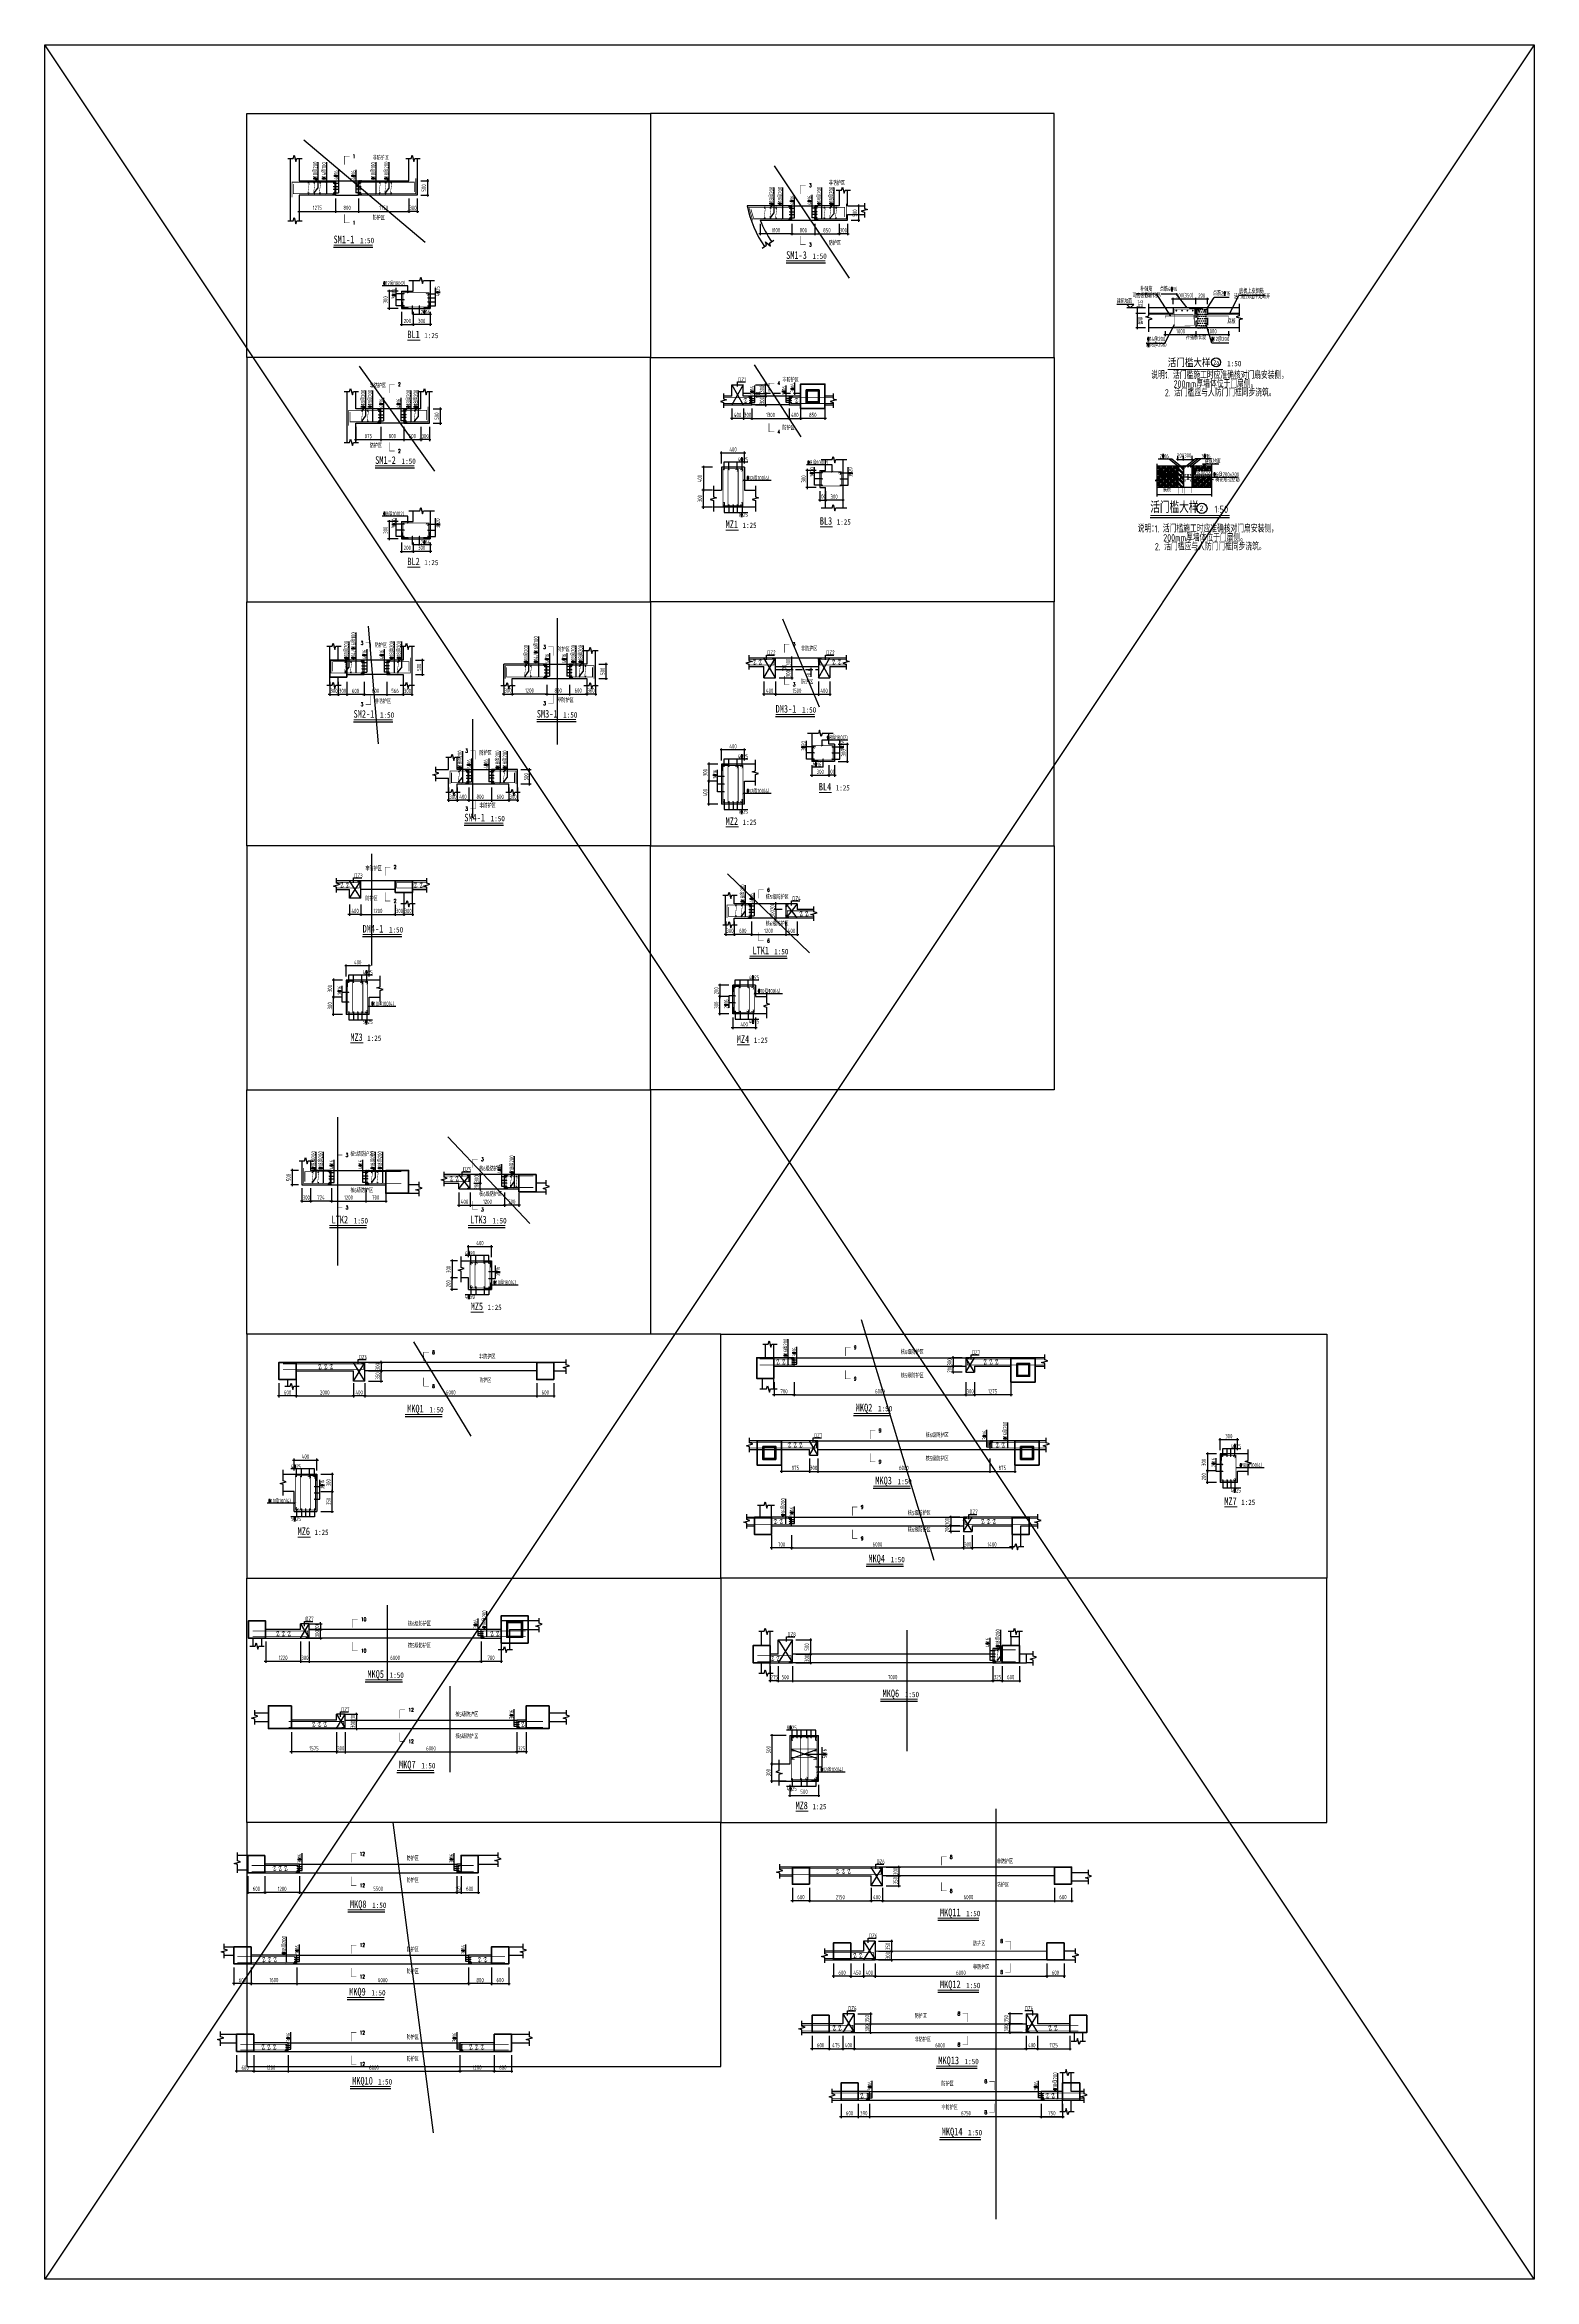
# Model space of a CAD drawing. Extents: x -502255 to 1362592, y -400300 to 332622.
# Drawn here: x 388167 to 440189, y -211992 to -133960 of the extents above; entities that cross this region are included whole.
import ezdxf
from ezdxf.enums import TextEntityAlignment as Align

# ---------------------------------------------------------------- set-up
doc = ezdxf.new("R2010")
doc.units = 0
doc.header["$LTSCALE"] = 1000
doc.header["$MEASUREMENT"] = 0
doc.linetypes.add('DASH', pattern=[0.35, 0.25, -0.1])
for name, color, linetype in [('0_XREF', 7, 'Continuous'), ('DETL', 7, 'Continuous'), ('DIM', 3, 'Continuous'), ('DIM_SYMB', 3, 'Continuous'), ('HATCH', 253, 'Continuous'), ('PUB_DIM', 3, 'Continuous'), ('PUB_TEXT', 7, 'Continuous'), ('REIN', 1, 'Continuous'), ('REINL', 1, 'Continuous'), ('RF-QT', 30, 'Continuous'), ('TEXT', 53, 'Continuous'), ('THIN', 7, 'Continuous'), ('WALL', 2, 'Continuous'), ('钢柱', 51, 'Continuous')]:
    doc.layers.add(name, color=color, linetype=linetype)
doc.layers.add('人防细线', color=142, linetype='Continuous', lineweight=18)
doc.layers.add('砼柱', color=2, linetype='Continuous', lineweight=35)
doc.styles.add('_TCH_DIM_T3', font='SIMPLEX', dxfattribs={"width": 0.705882, "bigfont": 'GBCBIG'})
doc.styles.add('_TCH_LABEL', font='COMPLEX', dxfattribs={"bigfont": 'GBCBIG'})
doc.styles.get("Standard").update_dxf_attribs({"font": 'tssdeng2.shx', "width": 0.7, "bigfont": '@@hztxt.shx'})
doc.styles.add('TSSD_Dimension', font='tssdeng.shx', dxfattribs={"width": 0.7, "bigfont": 'Tssdchn.shx'})
doc.styles.add('TSSD_Norm', font='tssdeng.shx', dxfattribs={"bigfont": 'hztxt.shx'})
doc.styles.add('TSSD_Rein', font='tssdeng2.shx', dxfattribs={"width": 0.7, "bigfont": 'hztxt.shx'})
doc.styles.add('TYDG_01', font='', dxfattribs={"width": 0.8})
doc.styles.add('TYDG_03', font='simhei.ttf', dxfattribs={"width": 0.8})
doc.styles.get('TYDG_01').set_extended_font_data('SimSun')
doc.dimstyles.new('_TCH_ARCH&&50', dxfattribs={"dimtxt": 148.75, "dimasz": 50, "dimexe": 125, "dimexo": 150, "dimgap": 63.125, "dimtad": 1, "dimdec": 0, "dimzin": 0, "dimdsep": 46, "dimtxsty": '_TCH_DIM_T3', "dimblk": 'ARCHTICK', "dimcen": 0.09, "dimclrt": 7, "dimazin": 2, "dimtfac": 1, "dimtdec": 0, "dimtix": 1, "dimtmove": 2, "dimatfit": 3, "dimfxl": 1, "dimtolj": 1, "dimtzin": 0, "dimarcsym": 0})
doc.dimstyles.new('TSSD_25_50', dxfattribs={"dimtxt": 150, "dimasz": 50, "dimexe": 50, "dimexo": 125, "dimgap": 50, "dimtad": 1, "dimdec": 0, "dimlfac": 0.5, "dimzin": 0, "dimdsep": 46, "dimtxsty": 'TSSD_Dimension', "dimblk": 'ARCHTICK', "dimblk1": 'ARCHTICK', "dimblk2": 'ARCHTICK', "dimcen": 0, "dimdle": 50, "dimclrt": 7, "dimadec": 0, "dimazin": 0, "dimtfac": 1, "dimtdec": 0, "dimtix": 1, "dimtmove": 2, "dimatfit": 3, "dimfxl": 1, "dimtolj": 1, "dimtzin": 0, "dimarcsym": 0})
doc.dimstyles.new('TSSD_50_50', dxfattribs={"dimtxt": 150, "dimasz": 50, "dimexe": 50, "dimexo": 125, "dimgap": 50, "dimtad": 1, "dimdec": 0, "dimzin": 0, "dimdsep": 46, "dimtxsty": 'Standard', "dimblk": 'ARCHTICK', "dimcen": 0, "dimdle": 50, "dimclrt": 7, "dimadec": 0, "dimazin": 0, "dimtfac": 1, "dimtdec": 0, "dimtix": 1, "dimtmove": 2, "dimatfit": 3, "dimfxl": 1, "dimtolj": 1, "dimtzin": 0, "dimarcsym": 0})
pattern_1 = [(45, (116729.42, -210199.68), (-99.3485, 99.3485), []), (45, (116781.92, -210199.68), (-99.3485, 99.3485), []), (45, (116834.42, -210199.68), (-99.3485, 99.3485), []), (135, (116729.42, -210199.68), (-99.3485, -99.3485), [66.25, -74.25]), (135, (116755.67, -210173.43), (-99.3485, -99.3485), [66.25, -74.25]), (135, (116781.92, -210147.18), (-99.3485, -99.3485), [66.25, -74.25])]

# ---------------------------------------------------------------- blocks, each defined once
blk = doc.blocks.new('_ArchTick')
at = {"color": 0, "linetype": 'ByBlock', "const_width": 0.4}
blk.add_lwpolyline([(-0.5, -0.5), (0.5, 0.5)], dxfattribs=at)
blk = doc.blocks.new('*D1050')
at = {"layer": 'Defpoints', "color": 0, "transparency": 16777216}
for p in [(397054, -139211), (398329, -139211), (398329, -139781)]:
    blk.add_point(p, dxfattribs=at)
at = {"layer": 'DIM', "color": 0, "lineweight": -2, "transparency": 16777216}
for p, q in [((397054, -139336), (397054, -139831)), ((398329, -139336), (398329, -139831)), ((397004, -139781), (398379, -139781))]:
    blk.add_line(p, q, dxfattribs=at)
at = {"layer": 'DIM', "color": 0, "lineweight": -2, "transparency": 16777216, "xscale": 50, "yscale": 50, "zscale": 50, "rotation": 180}
blk.add_blockref('_ArchTick', (397054, -139781), dxfattribs=at)
at = {"layer": 'DIM', "color": 0, "lineweight": -2, "transparency": 16777216, "xscale": 50, "yscale": 50, "zscale": 50}
blk.add_blockref('_ArchTick', (398329, -139781), dxfattribs=at)
at = {"layer": 'DIM', "color": 7, "transparency": 16777216, "insert": (397692, -139656), "char_height": 150, "attachment_point": 5}
blk.add_mtext('\\A1;1275', dxfattribs=at)
blk = doc.blocks.new('*D1051')
at = {"layer": 'Defpoints', "color": 0, "transparency": 16777216}
for p in [(398329, -139211), (399129, -139211), (399129, -139781)]:
    blk.add_point(p, dxfattribs=at)
at = {"layer": 'DIM', "color": 0, "lineweight": -2, "transparency": 16777216}
for p, q in [((398329, -139336), (398329, -139831)), ((399129, -139336), (399129, -139831)), ((398279, -139781), (399179, -139781))]:
    blk.add_line(p, q, dxfattribs=at)
at = {"layer": 'DIM', "color": 0, "lineweight": -2, "transparency": 16777216, "xscale": 50, "yscale": 50, "zscale": 50, "rotation": 180}
blk.add_blockref('_ArchTick', (398329, -139781), dxfattribs=at)
at = {"layer": 'DIM', "color": 0, "lineweight": -2, "transparency": 16777216, "xscale": 50, "yscale": 50, "zscale": 50}
blk.add_blockref('_ArchTick', (399129, -139781), dxfattribs=at)
at = {"layer": 'DIM', "color": 7, "transparency": 16777216, "insert": (398729, -139656), "char_height": 150, "attachment_point": 5}
blk.add_mtext('\\A1;800', dxfattribs=at)
blk = doc.blocks.new('*D1052')
at = {"layer": 'Defpoints', "color": 0, "transparency": 16777216}
for p in [(399129, -139211), (400879, -139211, -150), (400879, -139781)]:
    blk.add_point(p, dxfattribs=at)
at = {"layer": 'DIM', "color": 0, "lineweight": -2, "transparency": 16777216}
for p, q in [((399129, -139336), (399129, -139831)), ((400879, -139336), (400879, -139831)), ((399079, -139781), (400929, -139781))]:
    blk.add_line(p, q, dxfattribs=at)
at = {"layer": 'DIM', "color": 0, "lineweight": -2, "transparency": 16777216, "xscale": 50, "yscale": 50, "zscale": 50, "rotation": 180}
blk.add_blockref('_ArchTick', (399129, -139781), dxfattribs=at)
at = {"layer": 'DIM', "color": 0, "lineweight": -2, "transparency": 16777216, "xscale": 50, "yscale": 50, "zscale": 50}
blk.add_blockref('_ArchTick', (400879, -139781), dxfattribs=at)
at = {"layer": 'DIM', "color": 7, "transparency": 16777216, "insert": (400004, -139656), "char_height": 150, "attachment_point": 5}
blk.add_mtext('\\A1;1750', dxfattribs=at)
blk = doc.blocks.new('*D1057')
at = {"layer": 'Defpoints', "color": 0, "transparency": 16777216}
for p in [(400879, -139211, -150), (401179, -139211, -124), (400879, -139781)]:
    blk.add_point(p, dxfattribs=at)
at = {"layer": 'DIM', "color": 0, "lineweight": -2, "transparency": 16777216}
for p, q in [((400879, -139336), (400879, -139831)), ((401179, -139336), (401179, -139831)), ((400879, -139781), (400829, -139781)), ((401179, -139781), (400879, -139781)), ((401179, -139781), (401229, -139781))]:
    blk.add_line(p, q, dxfattribs=at)
at = {"layer": 'DIM', "color": 0, "lineweight": -2, "transparency": 16777216, "xscale": 50, "yscale": 50, "zscale": 50}
blk.add_blockref('_ArchTick', (400879, -139781), dxfattribs=at)
at = {"layer": 'DIM', "color": 0, "lineweight": -2, "transparency": 16777216, "xscale": 50, "yscale": 50, "zscale": 50, "rotation": 180}
blk.add_blockref('_ArchTick', (401179, -139781), dxfattribs=at)
at = {"layer": 'DIM', "color": 7, "transparency": 16777216, "insert": (401029, -139656), "char_height": 150, "attachment_point": 5}
blk.add_mtext('\\A1;300', dxfattribs=at)
blk = doc.blocks.new('MJ-U')
at = {"layer": 'WALL'}
h = blk.add_hatch(dxfattribs=at)
h.set_pattern_fill('ANSI31', color=6, scale=100, style=0)
h.set_pattern_definition([(45, (-873776.461, -21584.63), (-8.83883476, 8.83883476), [])])
h.paths.add_polyline_path([(-117, 0), (0, 0), (0, -118), (-20, -104), (-20, -20), (-100, -20)])
at = {"layer": 'WALL', "color": 6}
blk.add_line((-117, 0), (-100, -20), dxfattribs=at)
at = {"layer": '人防细线', "color": 6}
for p, q in [((-117, 0), (0, 0)), ((-100, -20), (-117, 0)), ((0, 0), (0, -118)), ((-20, -20), (-100, -20)), ((-20, -104), (-20, -20)), ((0, -118), (-20, -104))]:
    blk.add_line(p, q, dxfattribs=at)
blk = doc.blocks.new('*D1059')
at = {"layer": 'Defpoints', "color": 0, "transparency": 16777216}
for p in [(401179, -138711, -124), (401179, -139211, -150), (401534, -139211)]:
    blk.add_point(p, dxfattribs=at)
at = {"layer": 'DIM', "color": 0, "lineweight": -2, "transparency": 16777216}
for p, q in [((401304, -138711), (401584, -138711)), ((401534, -138661), (401534, -139261)), ((401304, -139211), (401584, -139211))]:
    blk.add_line(p, q, dxfattribs=at)
at = {"layer": 'DIM', "color": 0, "lineweight": -2, "transparency": 16777216, "xscale": 50, "yscale": 50, "zscale": 50}
for p, rotation in [((401534, -138711), 90), ((401534, -139211), 270)]:
    blk.add_blockref('_ArchTick', p, dxfattribs=dict(at, rotation=rotation))
at = {"layer": 'DIM', "color": 7, "transparency": 16777216, "insert": (401409, -138961), "char_height": 150, "attachment_point": 5, "rotation": 90}
blk.add_mtext('\\A1;500', dxfattribs=at)
blk = doc.blocks.new('*D1063')
at = {"layer": 'Defpoints', "color": 0, "transparency": 16777216}
for p in [(400633, -142569, -274), (400193, -143169), (400633, -143169, -343)]:
    blk.add_point(p, dxfattribs=at)
at = {"layer": 'DIM', "color": 0, "lineweight": -2, "transparency": 16777216}
for p, q in [((400508, -142569), (400143, -142569)), ((400193, -142519), (400193, -143219)), ((400508, -143169), (400143, -143169))]:
    blk.add_line(p, q, dxfattribs=at)
at = {"layer": 'DIM', "color": 0, "lineweight": -2, "transparency": 16777216, "xscale": 50, "yscale": 50, "zscale": 50}
for p, rotation in [((400193, -142569), 90), ((400193, -143169), 270)]:
    blk.add_blockref('_ArchTick', p, dxfattribs=dict(at, rotation=rotation))
at = {"layer": 'DIM', "color": 7, "transparency": 16777216, "insert": (400068, -142869), "char_height": 150, "attachment_point": 5, "rotation": 90}
blk.add_mtext('\\A1;300', dxfattribs=at)
blk = doc.blocks.new('*D1064')
at = {"layer": 'Defpoints', "color": 0, "transparency": 16777216}
for p in [(400633, -143169, -274), (401033, -143169, -343), (401033, -143732)]:
    blk.add_point(p, dxfattribs=at)
at = {"layer": 'DIM', "color": 0, "lineweight": -2, "transparency": 16777216}
for p, q in [((400633, -143294), (400633, -143782)), ((401033, -143294), (401033, -143782)), ((400583, -143732), (401083, -143732))]:
    blk.add_line(p, q, dxfattribs=at)
at = {"layer": 'DIM', "color": 0, "lineweight": -2, "transparency": 16777216, "xscale": 50, "yscale": 50, "zscale": 50, "rotation": 180}
blk.add_blockref('_ArchTick', (400633, -143732), dxfattribs=at)
at = {"layer": 'DIM', "color": 0, "lineweight": -2, "transparency": 16777216, "xscale": 50, "yscale": 50, "zscale": 50}
blk.add_blockref('_ArchTick', (401033, -143732), dxfattribs=at)
at = {"layer": 'DIM', "color": 7, "transparency": 16777216, "insert": (400833, -143607), "char_height": 150, "attachment_point": 5}
blk.add_mtext('\\A1;200', dxfattribs=at)
blk = doc.blocks.new('*D1065')
at = {"layer": 'Defpoints', "color": 0, "transparency": 16777216}
for p in [(401033, -143169, -343), (401633, -143169, -240), (401033, -143732)]:
    blk.add_point(p, dxfattribs=at)
at = {"layer": 'DIM', "color": 0, "lineweight": -2, "transparency": 16777216}
for p, q in [((401033, -143294), (401033, -143782)), ((401633, -143294), (401633, -143782)), ((401683, -143732), (400983, -143732))]:
    blk.add_line(p, q, dxfattribs=at)
at = {"layer": 'DIM', "color": 0, "lineweight": -2, "transparency": 16777216, "xscale": 50, "yscale": 50, "zscale": 50, "rotation": 180}
blk.add_blockref('_ArchTick', (401033, -143732), dxfattribs=at)
at = {"layer": 'DIM', "color": 0, "lineweight": -2, "transparency": 16777216, "xscale": 50, "yscale": 50, "zscale": 50}
blk.add_blockref('_ArchTick', (401633, -143732), dxfattribs=at)
at = {"layer": 'DIM', "color": 7, "transparency": 16777216, "insert": (401333, -143607), "char_height": 150, "attachment_point": 5}
blk.add_mtext('\\A1;300', dxfattribs=at)
blk = doc.blocks.new('*D1067')
at = {"layer": 'Defpoints', "color": 0, "transparency": 16777216}
for p in [(399032, -147180), (399907, -147180), (399907, -147751)]:
    blk.add_point(p, dxfattribs=at)
at = {"layer": 'DIM', "color": 0, "lineweight": -2, "transparency": 16777216}
for p, q in [((399032, -147305), (399032, -147801)), ((399907, -147305), (399907, -147801)), ((398982, -147751), (399957, -147751))]:
    blk.add_line(p, q, dxfattribs=at)
at = {"layer": 'DIM', "color": 0, "lineweight": -2, "transparency": 16777216, "xscale": 50, "yscale": 50, "zscale": 50, "rotation": 180}
blk.add_blockref('_ArchTick', (399032, -147751), dxfattribs=at)
at = {"layer": 'DIM', "color": 0, "lineweight": -2, "transparency": 16777216, "xscale": 50, "yscale": 50, "zscale": 50}
blk.add_blockref('_ArchTick', (399907, -147751), dxfattribs=at)
at = {"layer": 'DIM', "color": 7, "transparency": 16777216, "insert": (399469, -147626), "char_height": 150, "attachment_point": 5}
blk.add_mtext('\\A1;875', dxfattribs=at)
blk = doc.blocks.new('*D1068')
at = {"layer": 'Defpoints', "color": 0, "transparency": 16777216}
for p in [(399907, -147180), (400707, -147180), (400707, -147751)]:
    blk.add_point(p, dxfattribs=at)
at = {"layer": 'DIM', "color": 0, "lineweight": -2, "transparency": 16777216}
for p, q in [((399907, -147305), (399907, -147801)), ((400707, -147305), (400707, -147801)), ((399857, -147751), (400757, -147751))]:
    blk.add_line(p, q, dxfattribs=at)
at = {"layer": 'DIM', "color": 0, "lineweight": -2, "transparency": 16777216, "xscale": 50, "yscale": 50, "zscale": 50, "rotation": 180}
blk.add_blockref('_ArchTick', (399907, -147751), dxfattribs=at)
at = {"layer": 'DIM', "color": 0, "lineweight": -2, "transparency": 16777216, "xscale": 50, "yscale": 50, "zscale": 50}
blk.add_blockref('_ArchTick', (400707, -147751), dxfattribs=at)
at = {"layer": 'DIM', "color": 7, "transparency": 16777216, "insert": (400307, -147626), "char_height": 150, "attachment_point": 5}
blk.add_mtext('\\A1;800', dxfattribs=at)
blk = doc.blocks.new('*D1069')
at = {"layer": 'Defpoints', "color": 0, "transparency": 16777216}
for p in [(400707, -147180), (401307, -147180, -51), (401307, -147751)]:
    blk.add_point(p, dxfattribs=at)
at = {"layer": 'DIM', "color": 0, "lineweight": -2, "transparency": 16777216}
for p, q in [((400707, -147305), (400707, -147801)), ((401307, -147305), (401307, -147801)), ((400657, -147751), (401357, -147751))]:
    blk.add_line(p, q, dxfattribs=at)
at = {"layer": 'DIM', "color": 0, "lineweight": -2, "transparency": 16777216, "xscale": 50, "yscale": 50, "zscale": 50, "rotation": 180}
blk.add_blockref('_ArchTick', (400707, -147751), dxfattribs=at)
at = {"layer": 'DIM', "color": 0, "lineweight": -2, "transparency": 16777216, "xscale": 50, "yscale": 50, "zscale": 50}
blk.add_blockref('_ArchTick', (401307, -147751), dxfattribs=at)
at = {"layer": 'DIM', "color": 7, "transparency": 16777216, "insert": (401007, -147626), "char_height": 150, "attachment_point": 5}
blk.add_mtext('\\A1;600', dxfattribs=at)
blk = doc.blocks.new('*D1070')
at = {"layer": 'Defpoints', "color": 0, "transparency": 16777216}
for p in [(401307, -147180, -51), (401607, -147180, -26), (401307, -147751)]:
    blk.add_point(p, dxfattribs=at)
at = {"layer": 'DIM', "color": 0, "lineweight": -2, "transparency": 16777216}
for p, q in [((401307, -147305), (401307, -147801)), ((401607, -147305), (401607, -147801)), ((401307, -147751), (401257, -147751)), ((401607, -147751), (401307, -147751)), ((401607, -147751), (401657, -147751))]:
    blk.add_line(p, q, dxfattribs=at)
at = {"layer": 'DIM', "color": 0, "lineweight": -2, "transparency": 16777216, "xscale": 50, "yscale": 50, "zscale": 50}
blk.add_blockref('_ArchTick', (401307, -147751), dxfattribs=at)
at = {"layer": 'DIM', "color": 0, "lineweight": -2, "transparency": 16777216, "xscale": 50, "yscale": 50, "zscale": 50, "rotation": 180}
blk.add_blockref('_ArchTick', (401607, -147751), dxfattribs=at)
at = {"layer": 'DIM', "color": 7, "transparency": 16777216, "insert": (401457, -147626), "char_height": 150, "attachment_point": 5}
blk.add_mtext('\\A1;300', dxfattribs=at)
blk = doc.blocks.new('*D1079')
at = {"layer": 'Defpoints', "color": 0, "transparency": 16777216}
for p in [(400193, -151215), (400633, -150615, -274), (400633, -151215, -343)]:
    blk.add_point(p, dxfattribs=at)
at = {"layer": 'DIM', "color": 0, "lineweight": -2, "transparency": 16777216}
for p, q in [((400193, -150565), (400193, -151265)), ((400508, -150615), (400143, -150615)), ((400508, -151215), (400143, -151215))]:
    blk.add_line(p, q, dxfattribs=at)
at = {"layer": 'DIM', "color": 0, "lineweight": -2, "transparency": 16777216, "xscale": 50, "yscale": 50, "zscale": 50}
for p, rotation in [((400193, -150615), 90), ((400193, -151215), 270)]:
    blk.add_blockref('_ArchTick', p, dxfattribs=dict(at, rotation=rotation))
at = {"layer": 'DIM', "color": 7, "transparency": 16777216, "insert": (400068, -150915), "char_height": 150, "attachment_point": 5, "rotation": 90}
blk.add_mtext('\\A1;300', dxfattribs=at)
blk = doc.blocks.new('*D1080')
at = {"layer": 'Defpoints', "color": 0, "transparency": 16777216}
for p in [(400633, -151215, -274), (401033, -151215, -343), (401033, -151654)]:
    blk.add_point(p, dxfattribs=at)
at = {"layer": 'DIM', "color": 0, "lineweight": -2, "transparency": 16777216}
for p, q in [((400633, -151340), (400633, -151704)), ((401033, -151340), (401033, -151704)), ((400583, -151654), (401083, -151654))]:
    blk.add_line(p, q, dxfattribs=at)
at = {"layer": 'DIM', "color": 0, "lineweight": -2, "transparency": 16777216, "xscale": 50, "yscale": 50, "zscale": 50, "rotation": 180}
blk.add_blockref('_ArchTick', (400633, -151654), dxfattribs=at)
at = {"layer": 'DIM', "color": 0, "lineweight": -2, "transparency": 16777216, "xscale": 50, "yscale": 50, "zscale": 50}
blk.add_blockref('_ArchTick', (401033, -151654), dxfattribs=at)
at = {"layer": 'DIM', "color": 7, "transparency": 16777216, "insert": (400833, -151529), "char_height": 150, "attachment_point": 5}
blk.add_mtext('\\A1;200', dxfattribs=at)
blk = doc.blocks.new('*D1081')
at = {"layer": 'Defpoints', "color": 0, "transparency": 16777216}
for p in [(401033, -151215, -343), (401633, -151215, -240), (401033, -151654)]:
    blk.add_point(p, dxfattribs=at)
at = {"layer": 'DIM', "color": 0, "lineweight": -2, "transparency": 16777216}
for p, q in [((401033, -151340), (401033, -151704)), ((401633, -151340), (401633, -151704)), ((401683, -151654), (400983, -151654))]:
    blk.add_line(p, q, dxfattribs=at)
at = {"layer": 'DIM', "color": 0, "lineweight": -2, "transparency": 16777216, "xscale": 50, "yscale": 50, "zscale": 50, "rotation": 180}
blk.add_blockref('_ArchTick', (401033, -151654), dxfattribs=at)
at = {"layer": 'DIM', "color": 0, "lineweight": -2, "transparency": 16777216, "xscale": 50, "yscale": 50, "zscale": 50}
blk.add_blockref('_ArchTick', (401633, -151654), dxfattribs=at)
at = {"layer": 'DIM', "color": 7, "transparency": 16777216, "insert": (401333, -151529), "char_height": 150, "attachment_point": 5}
blk.add_mtext('\\A1;300', dxfattribs=at)
blk = doc.blocks.new('*D1082')
at = {"layer": 'Defpoints', "color": 0, "transparency": 16777216}
for p in [(414259, -140090), (415059, -140090), (415059, -140564)]:
    blk.add_point(p, dxfattribs=at)
at = {"layer": 'DIM', "color": 0, "lineweight": -2, "transparency": 16777216}
for p, q in [((414259, -140215), (414259, -140614)), ((415059, -140215), (415059, -140614)), ((414209, -140564), (415109, -140564))]:
    blk.add_line(p, q, dxfattribs=at)
at = {"layer": 'DIM', "color": 0, "lineweight": -2, "transparency": 16777216, "xscale": 50, "yscale": 50, "zscale": 50, "rotation": 180}
blk.add_blockref('_ArchTick', (414259, -140564), dxfattribs=at)
at = {"layer": 'DIM', "color": 0, "lineweight": -2, "transparency": 16777216, "xscale": 50, "yscale": 50, "zscale": 50}
blk.add_blockref('_ArchTick', (415059, -140564), dxfattribs=at)
at = {"layer": 'DIM', "color": 7, "transparency": 16777216, "insert": (414659, -140439), "char_height": 150, "attachment_point": 5}
blk.add_mtext('\\A1;800', dxfattribs=at)
blk = doc.blocks.new('*D1083')
at = {"layer": 'Defpoints', "color": 0, "transparency": 16777216}
for p in [(415059, -140090), (415909, -140090, -73), (415909, -140564)]:
    blk.add_point(p, dxfattribs=at)
at = {"layer": 'DIM', "color": 0, "lineweight": -2, "transparency": 16777216}
for p, q in [((415059, -140215), (415059, -140614)), ((415909, -140215), (415909, -140614)), ((415009, -140564), (415959, -140564))]:
    blk.add_line(p, q, dxfattribs=at)
at = {"layer": 'DIM', "color": 0, "lineweight": -2, "transparency": 16777216, "xscale": 50, "yscale": 50, "zscale": 50, "rotation": 180}
blk.add_blockref('_ArchTick', (415059, -140564), dxfattribs=at)
at = {"layer": 'DIM', "color": 0, "lineweight": -2, "transparency": 16777216, "xscale": 50, "yscale": 50, "zscale": 50}
blk.add_blockref('_ArchTick', (415909, -140564), dxfattribs=at)
at = {"layer": 'DIM', "color": 7, "transparency": 16777216, "insert": (415484, -140439), "char_height": 150, "attachment_point": 5}
blk.add_mtext('\\A1;850', dxfattribs=at)
blk = doc.blocks.new('*D1084')
at = {"layer": 'Defpoints', "color": 0, "transparency": 16777216}
for p in [(415909, -140090, -73), (416209, -140090, -47), (415909, -140564)]:
    blk.add_point(p, dxfattribs=at)
at = {"layer": 'DIM', "color": 0, "lineweight": -2, "transparency": 16777216}
for p, q in [((415909, -140215), (415909, -140614)), ((416209, -140215), (416209, -140614)), ((415909, -140564), (415859, -140564)), ((416209, -140564), (415909, -140564)), ((416209, -140564), (416259, -140564))]:
    blk.add_line(p, q, dxfattribs=at)
at = {"layer": 'DIM', "color": 0, "lineweight": -2, "transparency": 16777216, "xscale": 50, "yscale": 50, "zscale": 50}
blk.add_blockref('_ArchTick', (415909, -140564), dxfattribs=at)
at = {"layer": 'DIM', "color": 0, "lineweight": -2, "transparency": 16777216, "xscale": 50, "yscale": 50, "zscale": 50, "rotation": 180}
blk.add_blockref('_ArchTick', (416209, -140564), dxfattribs=at)
at = {"layer": 'DIM', "color": 7, "transparency": 16777216, "insert": (416059, -140439), "char_height": 150, "attachment_point": 5}
blk.add_mtext('\\A1;300', dxfattribs=at)
blk = doc.blocks.new('*D1085')
at = {"layer": 'Defpoints', "color": 0, "transparency": 16777216}
for p in [(413159, -140090, -94), (414259, -140090), (413159, -140564)]:
    blk.add_point(p, dxfattribs=at)
at = {"layer": 'DIM', "color": 0, "lineweight": -2, "transparency": 16777216}
for p, q in [((413159, -140215), (413159, -140614)), ((414259, -140215), (414259, -140614)), ((414309, -140564), (413109, -140564))]:
    blk.add_line(p, q, dxfattribs=at)
at = {"layer": 'DIM', "color": 0, "lineweight": -2, "transparency": 16777216, "xscale": 50, "yscale": 50, "zscale": 50, "rotation": 180}
blk.add_blockref('_ArchTick', (413159, -140564), dxfattribs=at)
at = {"layer": 'DIM', "color": 0, "lineweight": -2, "transparency": 16777216, "xscale": 50, "yscale": 50, "zscale": 50}
blk.add_blockref('_ArchTick', (414259, -140564), dxfattribs=at)
at = {"layer": 'DIM', "color": 7, "transparency": 16777216, "insert": (413709, -140439), "char_height": 150, "attachment_point": 5}
blk.add_mtext('\\A1;1100', dxfattribs=at)
blk = doc.blocks.new('*D1100')
at = {"layer": 'Defpoints', "color": 0, "transparency": 16777216}
for p in [(412866, -146539), (414166, -146539), (414166, -147013)]:
    blk.add_point(p, dxfattribs=at)
at = {"layer": 'DIM', "color": 0, "lineweight": -2, "transparency": 16777216}
for p, q in [((412866, -146664), (412866, -147063)), ((414166, -146664), (414166, -147063)), ((412816, -147013), (414216, -147013))]:
    blk.add_line(p, q, dxfattribs=at)
at = {"layer": 'DIM', "color": 0, "lineweight": -2, "transparency": 16777216, "xscale": 50, "yscale": 50, "zscale": 50, "rotation": 180}
blk.add_blockref('_ArchTick', (412866, -147013), dxfattribs=at)
at = {"layer": 'DIM', "color": 0, "lineweight": -2, "transparency": 16777216, "xscale": 50, "yscale": 50, "zscale": 50}
blk.add_blockref('_ArchTick', (414166, -147013), dxfattribs=at)
at = {"layer": 'DIM', "color": 7, "transparency": 16777216, "insert": (413516, -146888), "char_height": 150, "attachment_point": 5}
blk.add_mtext('\\A1;1300', dxfattribs=at)
blk = doc.blocks.new('*D1101')
at = {"layer": 'Defpoints', "color": 0, "transparency": 16777216}
for p in [(414166, -146539), (414566, -146539, -34), (414566, -147013)]:
    blk.add_point(p, dxfattribs=at)
at = {"layer": 'DIM', "color": 0, "lineweight": -2, "transparency": 16777216}
for p, q in [((414166, -146664), (414166, -147063)), ((414566, -146664), (414566, -147063)), ((414116, -147013), (414616, -147013))]:
    blk.add_line(p, q, dxfattribs=at)
at = {"layer": 'DIM', "color": 0, "lineweight": -2, "transparency": 16777216, "xscale": 50, "yscale": 50, "zscale": 50, "rotation": 180}
blk.add_blockref('_ArchTick', (414166, -147013), dxfattribs=at)
at = {"layer": 'DIM', "color": 0, "lineweight": -2, "transparency": 16777216, "xscale": 50, "yscale": 50, "zscale": 50}
blk.add_blockref('_ArchTick', (414566, -147013), dxfattribs=at)
at = {"layer": 'DIM', "color": 7, "transparency": 16777216, "insert": (414366, -146888), "char_height": 150, "attachment_point": 5}
blk.add_mtext('\\A1;400', dxfattribs=at)
blk = doc.blocks.new('*D1102')
at = {"layer": 'Defpoints', "color": 0, "transparency": 16777216}
for p in [(414566, -146539, -34), (415416, -146539, 39), (414566, -147013)]:
    blk.add_point(p, dxfattribs=at)
at = {"layer": 'DIM', "color": 0, "lineweight": -2, "transparency": 16777216}
for p, q in [((414566, -146664), (414566, -147063)), ((415416, -146664), (415416, -147063)), ((415466, -147013), (414516, -147013))]:
    blk.add_line(p, q, dxfattribs=at)
at = {"layer": 'DIM', "color": 0, "lineweight": -2, "transparency": 16777216, "xscale": 50, "yscale": 50, "zscale": 50, "rotation": 180}
blk.add_blockref('_ArchTick', (414566, -147013), dxfattribs=at)
at = {"layer": 'DIM', "color": 0, "lineweight": -2, "transparency": 16777216, "xscale": 50, "yscale": 50, "zscale": 50}
blk.add_blockref('_ArchTick', (415416, -147013), dxfattribs=at)
at = {"layer": 'DIM', "color": 7, "transparency": 16777216, "insert": (414991, -146888), "char_height": 150, "attachment_point": 5}
blk.add_mtext('\\A1;850', dxfattribs=at)
blk = doc.blocks.new('*D1103')
at = {"layer": 'Defpoints', "color": 0, "transparency": 16777216}
for p in [(412566, -146539), (412866, -146539), (412566, -147013)]:
    blk.add_point(p, dxfattribs=at)
at = {"layer": 'DIM', "color": 0, "lineweight": -2, "transparency": 16777216}
for p, q in [((412566, -146664), (412566, -147063)), ((412866, -146664), (412866, -147063)), ((412566, -147013), (412516, -147013)), ((412866, -147013), (412566, -147013)), ((412866, -147013), (412916, -147013))]:
    blk.add_line(p, q, dxfattribs=at)
at = {"layer": 'DIM', "color": 0, "lineweight": -2, "transparency": 16777216, "xscale": 50, "yscale": 50, "zscale": 50}
blk.add_blockref('_ArchTick', (412566, -147013), dxfattribs=at)
at = {"layer": 'DIM', "color": 0, "lineweight": -2, "transparency": 16777216, "xscale": 50, "yscale": 50, "zscale": 50, "rotation": 180}
blk.add_blockref('_ArchTick', (412866, -147013), dxfattribs=at)
at = {"layer": 'DIM', "color": 7, "transparency": 16777216, "insert": (412716, -146888), "char_height": 150, "attachment_point": 5}
blk.add_mtext('\\A1;300', dxfattribs=at)
blk = doc.blocks.new('*D1104')
at = {"layer": 'Defpoints', "color": 0, "transparency": 16777216}
for p in [(412166, -146539, -34), (412566, -146539), (412166, -147013)]:
    blk.add_point(p, dxfattribs=at)
at = {"layer": 'DIM', "color": 0, "lineweight": -2, "transparency": 16777216}
for p, q in [((412166, -146664), (412166, -147063)), ((412566, -146664), (412566, -147063)), ((412616, -147013), (412116, -147013))]:
    blk.add_line(p, q, dxfattribs=at)
at = {"layer": 'DIM', "color": 0, "lineweight": -2, "transparency": 16777216, "xscale": 50, "yscale": 50, "zscale": 50, "rotation": 180}
blk.add_blockref('_ArchTick', (412166, -147013), dxfattribs=at)
at = {"layer": 'DIM', "color": 0, "lineweight": -2, "transparency": 16777216, "xscale": 50, "yscale": 50, "zscale": 50}
blk.add_blockref('_ArchTick', (412566, -147013), dxfattribs=at)
at = {"layer": 'DIM', "color": 7, "transparency": 16777216, "insert": (412366, -146888), "char_height": 150, "attachment_point": 5}
blk.add_mtext('\\A1;400', dxfattribs=at)
blk = doc.blocks.new('*D1113')
at = {"layer": 'Defpoints', "color": 0, "transparency": 16777216}
for p in [(428374, -142844), (428374, -143148), (428774, -143148)]:
    blk.add_point(p, dxfattribs=at)
at = {"layer": 'DIM', "color": 0, "lineweight": -2, "transparency": 16777216}
for p, q in [((428374, -143023), (428374, -142794)), ((428774, -143023), (428774, -142794)), ((428824, -142844), (428324, -142844))]:
    blk.add_line(p, q, dxfattribs=at)
at = {"layer": 'DIM', "color": 0, "lineweight": -2, "transparency": 16777216, "xscale": 50, "yscale": 50, "zscale": 50, "rotation": 180}
blk.add_blockref('_ArchTick', (428374, -142844), dxfattribs=at)
at = {"layer": 'DIM', "color": 0, "lineweight": -2, "transparency": 16777216, "xscale": 50, "yscale": 50, "zscale": 50}
blk.add_blockref('_ArchTick', (428774, -142844), dxfattribs=at)
at = {"layer": 'DIM', "color": 7, "transparency": 16777216, "insert": (428574, -142719), "char_height": 150, "attachment_point": 5, "style": 'TSSD_Dimension'}
blk.add_mtext('\\A1;200', dxfattribs=at)
blk = doc.blocks.new('*D1114')
at = {"layer": 'Defpoints', "color": 0, "transparency": 16777216}
for p in [(427574, -142844), (427574, -143148), (428374, -143148)]:
    blk.add_point(p, dxfattribs=at)
at = {"layer": 'DIM', "color": 0, "lineweight": -2, "transparency": 16777216}
for p, q in [((427574, -143023), (427574, -142794)), ((428374, -143023), (428374, -142794)), ((428424, -142844), (427524, -142844))]:
    blk.add_line(p, q, dxfattribs=at)
at = {"layer": 'DIM', "color": 0, "lineweight": -2, "transparency": 16777216, "xscale": 50, "yscale": 50, "zscale": 50, "rotation": 180}
blk.add_blockref('_ArchTick', (427574, -142844), dxfattribs=at)
at = {"layer": 'DIM', "color": 0, "lineweight": -2, "transparency": 16777216, "xscale": 50, "yscale": 50, "zscale": 50}
blk.add_blockref('_ArchTick', (428374, -142844), dxfattribs=at)
at = {"layer": 'DIM', "color": 7, "transparency": 16777216, "insert": (427974, -142719), "char_height": 150, "attachment_point": 5, "style": 'TSSD_Dimension'}
blk.add_mtext('\\A1;300(350)', dxfattribs=at)
blk = doc.blocks.new('*D1115')
at = {"layer": 'Defpoints', "color": 0, "transparency": 16777216}
for p in [(426324, -143348), (426732, -143148), (426732, -143348)]:
    blk.add_point(p, dxfattribs=at)
at = {"layer": 'DIM', "color": 0, "lineweight": -2, "transparency": 16777216}
for p, q in [((426607, -143148), (426274, -143148)), ((426607, -143348), (426274, -143348)), ((426324, -143098), (426324, -143398))]:
    blk.add_line(p, q, dxfattribs=at)
at = {"layer": 'DIM', "color": 0, "lineweight": -2, "transparency": 16777216, "xscale": 50, "yscale": 50, "zscale": 50}
for p, rotation in [((426324, -143148), 90), ((426324, -143348), 270)]:
    blk.add_blockref('_ArchTick', p, dxfattribs=dict(at, rotation=rotation))
at = {"layer": 'DIM', "color": 7, "transparency": 16777216, "insert": (426449, -143019), "char_height": 150, "attachment_point": 5, "rotation": 90}
blk.add_mtext('\\A1;面层', dxfattribs=at)
blk = doc.blocks.new('*D1116')
at = {"layer": 'Defpoints', "color": 0, "transparency": 16777216}
for p in [(426732, -143348), (426324, -143848), (426732, -143848)]:
    blk.add_point(p, dxfattribs=at)
at = {"layer": 'DIM', "color": 0, "lineweight": -2, "transparency": 16777216}
for p, q in [((426607, -143348), (426274, -143348)), ((426324, -143298), (426324, -143898)), ((426607, -143848), (426274, -143848))]:
    blk.add_line(p, q, dxfattribs=at)
at = {"layer": 'DIM', "color": 0, "lineweight": -2, "transparency": 16777216, "xscale": 50, "yscale": 50, "zscale": 50}
for p, rotation in [((426324, -143348), 90), ((426324, -143848), 270)]:
    blk.add_blockref('_ArchTick', p, dxfattribs=dict(at, rotation=rotation))
at = {"layer": 'DIM', "color": 7, "transparency": 16777216, "insert": (426451, -143598), "char_height": 150, "attachment_point": 5, "rotation": 90}
blk.add_mtext('\\A1;底板', dxfattribs=at)
blk = doc.blocks.new('*D1117')
at = {"layer": 'Defpoints', "color": 0, "transparency": 16777216}
for p in [(428374, -143836), (428374, -144092), (429511, -143836)]:
    blk.add_point(p, dxfattribs=at)
at = {"layer": 'DIM', "color": 0, "lineweight": -2, "transparency": 16777216}
for p, q in [((429561, -144092), (428324, -144092)), ((428374, -143961), (428374, -144142)), ((429511, -143961), (429511, -144142))]:
    blk.add_line(p, q, dxfattribs=at)
at = {"layer": 'DIM', "color": 0, "lineweight": -2, "transparency": 16777216, "xscale": 50, "yscale": 50, "zscale": 50, "rotation": 180}
blk.add_blockref('_ArchTick', (428374, -144092), dxfattribs=at)
at = {"layer": 'DIM', "color": 0, "lineweight": -2, "transparency": 16777216, "xscale": 50, "yscale": 50, "zscale": 50}
blk.add_blockref('_ArchTick', (429511, -144092), dxfattribs=at)
at = {"layer": 'DIM', "color": 7, "transparency": 16777216, "insert": (428943, -143967), "char_height": 150, "attachment_point": 5, "style": 'TSSD_Dimension'}
blk.add_mtext('\\A1;1000', dxfattribs=at)
blk = doc.blocks.new('*D1118')
at = {"layer": 'Defpoints', "color": 0, "transparency": 16777216}
for p in [(427300, -143836), (427300, -144092), (428374, -143836)]:
    blk.add_point(p, dxfattribs=at)
at = {"layer": 'DIM', "color": 0, "lineweight": -2, "transparency": 16777216}
for p, q in [((428424, -144092), (427250, -144092)), ((427300, -143961), (427300, -144142)), ((428374, -143961), (428374, -144142))]:
    blk.add_line(p, q, dxfattribs=at)
at = {"layer": 'DIM', "color": 0, "lineweight": -2, "transparency": 16777216, "xscale": 50, "yscale": 50, "zscale": 50, "rotation": 180}
blk.add_blockref('_ArchTick', (427300, -144092), dxfattribs=at)
at = {"layer": 'DIM', "color": 0, "lineweight": -2, "transparency": 16777216, "xscale": 50, "yscale": 50, "zscale": 50}
blk.add_blockref('_ArchTick', (428374, -144092), dxfattribs=at)
at = {"layer": 'DIM', "color": 7, "transparency": 16777216, "insert": (427837, -143967), "char_height": 150, "attachment_point": 5, "style": 'TSSD_Dimension'}
blk.add_mtext('\\A1;1000', dxfattribs=at)
blk = doc.blocks.new('*D1119')
at = {"layer": 'Defpoints', "color": 0, "transparency": 16777216}
for p in [(411807, -148219), (411807, -148713, -343), (412607, -148713, -274)]:
    blk.add_point(p, dxfattribs=at)
at = {"layer": 'DIM', "color": 0, "lineweight": -2, "transparency": 16777216}
for p, q in [((412657, -148219), (411757, -148219)), ((411807, -148588), (411807, -148169)), ((412607, -148588), (412607, -148169))]:
    blk.add_line(p, q, dxfattribs=at)
at = {"layer": 'DIM', "color": 0, "lineweight": -2, "transparency": 16777216, "xscale": 50, "yscale": 50, "zscale": 50, "rotation": 180}
blk.add_blockref('_ArchTick', (411807, -148219), dxfattribs=at)
at = {"layer": 'DIM', "color": 0, "lineweight": -2, "transparency": 16777216, "xscale": 50, "yscale": 50, "zscale": 50}
blk.add_blockref('_ArchTick', (412607, -148219), dxfattribs=at)
at = {"layer": 'DIM', "color": 7, "transparency": 16777216, "insert": (412207, -148094), "char_height": 150, "attachment_point": 5}
blk.add_mtext('\\A1;400', dxfattribs=at)
blk = doc.blocks.new('*D1120')
at = {"layer": 'Defpoints', "color": 0, "transparency": 16777216}
for p in [(411611, -148713, -274), (411171, -149513), (411611, -149513, -343)]:
    blk.add_point(p, dxfattribs=at)
at = {"layer": 'DIM', "color": 0, "lineweight": -2, "transparency": 16777216}
for p, q in [((411486, -148713), (411121, -148713)), ((411171, -148663), (411171, -149563)), ((411486, -149513), (411121, -149513))]:
    blk.add_line(p, q, dxfattribs=at)
at = {"layer": 'DIM', "color": 0, "lineweight": -2, "transparency": 16777216, "xscale": 50, "yscale": 50, "zscale": 50}
for p, rotation in [((411171, -148713), 90), ((411171, -149513), 270)]:
    blk.add_blockref('_ArchTick', p, dxfattribs=dict(at, rotation=rotation))
at = {"layer": 'DIM', "color": 7, "transparency": 16777216, "insert": (411046, -149113), "char_height": 150, "attachment_point": 5, "rotation": 90}
blk.add_mtext('\\A1;400', dxfattribs=at)
blk = doc.blocks.new('*D1121')
at = {"layer": 'Defpoints', "color": 0, "transparency": 16777216}
for p in [(411171, -149513), (411611, -149513, -343), (411611, -150113, -240)]:
    blk.add_point(p, dxfattribs=at)
at = {"layer": 'DIM', "color": 0, "lineweight": -2, "transparency": 16777216}
for p, q in [((411486, -149513), (411121, -149513)), ((411171, -150163), (411171, -149463)), ((411486, -150113), (411121, -150113))]:
    blk.add_line(p, q, dxfattribs=at)
at = {"layer": 'DIM', "color": 0, "lineweight": -2, "transparency": 16777216, "xscale": 50, "yscale": 50, "zscale": 50}
for p, rotation in [((411171, -149513), 90), ((411171, -150113), 270)]:
    blk.add_blockref('_ArchTick', p, dxfattribs=dict(at, rotation=rotation))
at = {"layer": 'DIM', "color": 7, "transparency": 16777216, "insert": (411046, -149813), "char_height": 150, "attachment_point": 5, "rotation": 90}
blk.add_mtext('\\A1;300', dxfattribs=at)
blk = doc.blocks.new('*D1122')
at = {"layer": 'Defpoints', "color": 0, "transparency": 16777216}
for p in [(412866, -146239, -26), (412866, -146539), (413340, -146239)]:
    blk.add_point(p, dxfattribs=at)
at = {"layer": 'DIM', "color": 0, "lineweight": -2, "transparency": 16777216}
for p, q in [((412991, -146239), (413390, -146239)), ((412991, -146539), (413390, -146539)), ((413340, -146239), (413340, -146189)), ((413340, -146539), (413340, -146239)), ((413340, -146539), (413340, -146589))]:
    blk.add_line(p, q, dxfattribs=at)
at = {"layer": 'DIM', "color": 0, "lineweight": -2, "transparency": 16777216, "xscale": 50, "yscale": 50, "zscale": 50}
for p, rotation in [((413340, -146239), 270), ((413340, -146539), 90)]:
    blk.add_blockref('_ArchTick', p, dxfattribs=dict(at, rotation=rotation))
at = {"layer": 'DIM', "color": 7, "transparency": 16777216, "insert": (413215, -146389), "char_height": 150, "attachment_point": 5, "rotation": 90}
blk.add_mtext('\\A1;300', dxfattribs=at)
blk = doc.blocks.new('*D1123')
at = {"layer": 'Defpoints', "color": 0, "transparency": 16777216}
for p in [(412866, -146139, -17), (412866, -146239, -26), (413340, -146239)]:
    blk.add_point(p, dxfattribs=at)
at = {"layer": 'DIM', "color": 0, "lineweight": -2, "transparency": 16777216}
for p, q in [((412991, -146139), (413390, -146139)), ((412991, -146239), (413390, -146239)), ((413340, -146089), (413340, -146289))]:
    blk.add_line(p, q, dxfattribs=at)
at = {"layer": 'DIM', "color": 0, "lineweight": -2, "transparency": 16777216, "xscale": 50, "yscale": 50, "zscale": 50}
for p, rotation in [((413340, -146139), 90), ((413340, -146239), 270)]:
    blk.add_blockref('_ArchTick', p, dxfattribs=dict(at, rotation=rotation))
at = {"layer": 'DIM', "color": 7, "transparency": 16777216, "insert": (413084, -146189), "char_height": 150, "attachment_point": 5, "rotation": 90}
blk.add_mtext('\\A1;100', dxfattribs=at)
blk = doc.blocks.new('*D1124')
at = {"layer": 'Defpoints', "color": 0, "transparency": 16777216}
for p in [(412866, -145839, -43), (413340, -145839), (412866, -146139, -17)]:
    blk.add_point(p, dxfattribs=at)
at = {"layer": 'DIM', "color": 0, "lineweight": -2, "transparency": 16777216}
for p, q in [((412991, -145839), (413390, -145839)), ((413340, -145839), (413340, -145789)), ((413340, -146139), (413340, -145839)), ((412991, -146139), (413390, -146139)), ((413340, -146139), (413340, -146189))]:
    blk.add_line(p, q, dxfattribs=at)
at = {"layer": 'DIM', "color": 0, "lineweight": -2, "transparency": 16777216, "xscale": 50, "yscale": 50, "zscale": 50}
for p, rotation in [((413340, -145839), 270), ((413340, -146139), 90)]:
    blk.add_blockref('_ArchTick', p, dxfattribs=dict(at, rotation=rotation))
at = {"layer": 'DIM', "color": 7, "transparency": 16777216, "insert": (413215, -145989), "char_height": 150, "attachment_point": 5, "rotation": 90}
blk.add_mtext('\\A1;300', dxfattribs=at)
blk = doc.blocks.new('*D1125')
at = {"layer": 'Defpoints', "color": 0, "transparency": 16777216}
for p in [(415236, -148825, -274), (414796, -149425), (415236, -149425, -343)]:
    blk.add_point(p, dxfattribs=at)
at = {"layer": 'DIM', "color": 0, "lineweight": -2, "transparency": 16777216}
for p, q in [((415111, -148825), (414746, -148825)), ((414796, -148775), (414796, -149475)), ((415111, -149425), (414746, -149425))]:
    blk.add_line(p, q, dxfattribs=at)
at = {"layer": 'DIM', "color": 0, "lineweight": -2, "transparency": 16777216, "xscale": 50, "yscale": 50, "zscale": 50}
for p, rotation in [((414796, -148825), 90), ((414796, -149425), 270)]:
    blk.add_blockref('_ArchTick', p, dxfattribs=dict(at, rotation=rotation))
at = {"layer": 'DIM', "color": 7, "transparency": 16777216, "insert": (414671, -149125), "char_height": 150, "attachment_point": 5, "rotation": 90}
blk.add_mtext('\\A1;300', dxfattribs=at)
blk = doc.blocks.new('*D1126')
at = {"layer": 'Defpoints', "color": 0, "transparency": 16777216}
for p in [(415236, -149425, -274), (415436, -149425, -343), (415436, -149865)]:
    blk.add_point(p, dxfattribs=at)
at = {"layer": 'DIM', "color": 0, "lineweight": -2, "transparency": 16777216}
for p, q in [((415236, -149550), (415236, -149915)), ((415436, -149550), (415436, -149915)), ((415236, -149865), (415186, -149865)), ((415236, -149865), (415436, -149865)), ((415436, -149865), (415486, -149865))]:
    blk.add_line(p, q, dxfattribs=at)
at = {"layer": 'DIM', "color": 0, "lineweight": -2, "transparency": 16777216, "xscale": 50, "yscale": 50, "zscale": 50}
blk.add_blockref('_ArchTick', (415236, -149865), dxfattribs=at)
at = {"layer": 'DIM', "color": 0, "lineweight": -2, "transparency": 16777216, "xscale": 50, "yscale": 50, "zscale": 50, "rotation": 180}
blk.add_blockref('_ArchTick', (415436, -149865), dxfattribs=at)
at = {"layer": 'DIM', "color": 7, "transparency": 16777216, "insert": (415336, -149740), "char_height": 150, "attachment_point": 5}
blk.add_mtext('\\A1;100', dxfattribs=at)
blk = doc.blocks.new('*D1127')
at = {"layer": 'Defpoints', "color": 0, "transparency": 16777216}
for p in [(415436, -149425, -343), (416036, -149425, -240), (415436, -149865)]:
    blk.add_point(p, dxfattribs=at)
at = {"layer": 'DIM', "color": 0, "lineweight": -2, "transparency": 16777216}
for p, q in [((415436, -149550), (415436, -149915)), ((416036, -149550), (416036, -149915)), ((416086, -149865), (415386, -149865))]:
    blk.add_line(p, q, dxfattribs=at)
at = {"layer": 'DIM', "color": 0, "lineweight": -2, "transparency": 16777216, "xscale": 50, "yscale": 50, "zscale": 50, "rotation": 180}
blk.add_blockref('_ArchTick', (415436, -149865), dxfattribs=at)
at = {"layer": 'DIM', "color": 0, "lineweight": -2, "transparency": 16777216, "xscale": 50, "yscale": 50, "zscale": 50}
blk.add_blockref('_ArchTick', (416036, -149865), dxfattribs=at)
at = {"layer": 'DIM', "color": 7, "transparency": 16777216, "insert": (415736, -149740), "char_height": 150, "attachment_point": 5}
blk.add_mtext('\\A1;300', dxfattribs=at)
blk = doc.blocks.new('*D1128')
at = {"layer": 'Defpoints', "color": 0, "transparency": 16777216}
for p in [(399321, -156080), (400121, -156080), (400121, -156651)]:
    blk.add_point(p, dxfattribs=at)
at = {"layer": 'DIM', "color": 0, "lineweight": -2, "transparency": 16777216}
for p, q in [((399271, -156651), (400171, -156651)), ((399321, -156205), (399321, -156701)), ((400121, -156205), (400121, -156701))]:
    blk.add_line(p, q, dxfattribs=at)
at = {"layer": 'DIM', "color": 0, "lineweight": -2, "transparency": 16777216, "xscale": 50, "yscale": 50, "zscale": 50, "rotation": 180}
blk.add_blockref('_ArchTick', (399321, -156651), dxfattribs=at)
at = {"layer": 'DIM', "color": 0, "lineweight": -2, "transparency": 16777216, "xscale": 50, "yscale": 50, "zscale": 50}
blk.add_blockref('_ArchTick', (400121, -156651), dxfattribs=at)
at = {"layer": 'DIM', "color": 7, "transparency": 16777216, "insert": (399721, -156526), "char_height": 150, "attachment_point": 5}
blk.add_mtext('\\A1;800', dxfattribs=at)
blk = doc.blocks.new('*D1129')
at = {"layer": 'Defpoints', "color": 0, "transparency": 16777216}
for p in [(400121, -156080), (400686, -156080, -48), (400686, -156651)]:
    blk.add_point(p, dxfattribs=at)
at = {"layer": 'DIM', "color": 0, "lineweight": -2, "transparency": 16777216}
for p, q in [((400071, -156651), (400736, -156651)), ((400121, -156205), (400121, -156701)), ((400686, -156205), (400686, -156701))]:
    blk.add_line(p, q, dxfattribs=at)
at = {"layer": 'DIM', "color": 0, "lineweight": -2, "transparency": 16777216, "xscale": 50, "yscale": 50, "zscale": 50, "rotation": 180}
blk.add_blockref('_ArchTick', (400121, -156651), dxfattribs=at)
at = {"layer": 'DIM', "color": 0, "lineweight": -2, "transparency": 16777216, "xscale": 50, "yscale": 50, "zscale": 50}
blk.add_blockref('_ArchTick', (400686, -156651), dxfattribs=at)
at = {"layer": 'DIM', "color": 7, "transparency": 16777216, "insert": (400403, -156526), "char_height": 150, "attachment_point": 5}
blk.add_mtext('\\A1;566', dxfattribs=at)
blk = doc.blocks.new('*D1130')
at = {"layer": 'Defpoints', "color": 0, "transparency": 16777216}
for p in [(398721, -156080), (398721, -156651), (399321, -156080)]:
    blk.add_point(p, dxfattribs=at)
at = {"layer": 'DIM', "color": 0, "lineweight": -2, "transparency": 16777216}
for p, q in [((399371, -156651), (398671, -156651)), ((398721, -156205), (398721, -156701)), ((399321, -156205), (399321, -156701))]:
    blk.add_line(p, q, dxfattribs=at)
at = {"layer": 'DIM', "color": 0, "lineweight": -2, "transparency": 16777216, "xscale": 50, "yscale": 50, "zscale": 50, "rotation": 180}
blk.add_blockref('_ArchTick', (398721, -156651), dxfattribs=at)
at = {"layer": 'DIM', "color": 0, "lineweight": -2, "transparency": 16777216, "xscale": 50, "yscale": 50, "zscale": 50}
blk.add_blockref('_ArchTick', (399321, -156651), dxfattribs=at)
at = {"layer": 'DIM', "color": 7, "transparency": 16777216, "insert": (399021, -156526), "char_height": 150, "attachment_point": 5}
blk.add_mtext('\\A1;600', dxfattribs=at)
blk = doc.blocks.new('*D1131')
at = {"layer": 'Defpoints', "color": 0, "transparency": 16777216}
for p in [(398421, -156080), (398421, -156651), (398721, -156080)]:
    blk.add_point(p, dxfattribs=at)
at = {"layer": 'DIM', "color": 0, "lineweight": -2, "transparency": 16777216}
for p, q in [((398421, -156651), (398371, -156651)), ((398421, -156205), (398421, -156701)), ((398721, -156651), (398421, -156651)), ((398721, -156205), (398721, -156701)), ((398721, -156651), (398771, -156651))]:
    blk.add_line(p, q, dxfattribs=at)
at = {"layer": 'DIM', "color": 0, "lineweight": -2, "transparency": 16777216, "xscale": 50, "yscale": 50, "zscale": 50}
blk.add_blockref('_ArchTick', (398421, -156651), dxfattribs=at)
at = {"layer": 'DIM', "color": 0, "lineweight": -2, "transparency": 16777216, "xscale": 50, "yscale": 50, "zscale": 50, "rotation": 180}
blk.add_blockref('_ArchTick', (398721, -156651), dxfattribs=at)
at = {"layer": 'DIM', "color": 7, "transparency": 16777216, "insert": (398571, -156526), "char_height": 150, "attachment_point": 5}
blk.add_mtext('\\A1;300', dxfattribs=at)
blk = doc.blocks.new('*D1132')
at = {"layer": 'Defpoints', "color": 0, "transparency": 16777216}
for p in [(398121, -156080), (398421, -156080), (398421, -156651)]:
    blk.add_point(p, dxfattribs=at)
at = {"layer": 'DIM', "color": 0, "lineweight": -2, "transparency": 16777216}
for p, q in [((398121, -156651), (398071, -156651)), ((398121, -156205), (398121, -156701)), ((398121, -156651), (398421, -156651)), ((398421, -156205), (398421, -156701)), ((398421, -156651), (398471, -156651))]:
    blk.add_line(p, q, dxfattribs=at)
at = {"layer": 'DIM', "color": 0, "lineweight": -2, "transparency": 16777216, "xscale": 50, "yscale": 50, "zscale": 50}
blk.add_blockref('_ArchTick', (398121, -156651), dxfattribs=at)
at = {"layer": 'DIM', "color": 0, "lineweight": -2, "transparency": 16777216, "xscale": 50, "yscale": 50, "zscale": 50, "rotation": 180}
blk.add_blockref('_ArchTick', (398421, -156651), dxfattribs=at)
at = {"layer": 'DIM', "color": 7, "transparency": 16777216, "insert": (398271, -156526), "char_height": 150, "attachment_point": 5}
blk.add_mtext('\\A1;300', dxfattribs=at)
blk = doc.blocks.new('*D1133')
at = {"layer": 'Defpoints', "color": 0, "transparency": 16777216}
for p in [(400686, -156080, -48), (400686, -156651), (400986, -156080, -23)]:
    blk.add_point(p, dxfattribs=at)
at = {"layer": 'DIM', "color": 0, "lineweight": -2, "transparency": 16777216}
for p, q in [((400686, -156651), (400636, -156651)), ((400686, -156205), (400686, -156701)), ((400986, -156651), (400686, -156651)), ((400986, -156205), (400986, -156701)), ((400986, -156651), (401036, -156651))]:
    blk.add_line(p, q, dxfattribs=at)
at = {"layer": 'DIM', "color": 0, "lineweight": -2, "transparency": 16777216, "xscale": 50, "yscale": 50, "zscale": 50}
blk.add_blockref('_ArchTick', (400686, -156651), dxfattribs=at)
at = {"layer": 'DIM', "color": 0, "lineweight": -2, "transparency": 16777216, "xscale": 50, "yscale": 50, "zscale": 50, "rotation": 180}
blk.add_blockref('_ArchTick', (400986, -156651), dxfattribs=at)
at = {"layer": 'DIM', "color": 7, "transparency": 16777216, "insert": (400836, -156526), "char_height": 150, "attachment_point": 5}
blk.add_mtext('\\A1;300', dxfattribs=at)
blk = doc.blocks.new('*D1134')
at = {"layer": 'Defpoints', "color": 0, "transparency": 16777216}
for p in [(405698, -156184), (406498, -156184), (406498, -156636)]:
    blk.add_point(p, dxfattribs=at)
at = {"layer": 'DIM', "color": 0, "lineweight": -2, "transparency": 16777216}
for p, q in [((405648, -156636), (406548, -156636)), ((405698, -156309), (405698, -156686)), ((406498, -156309), (406498, -156686))]:
    blk.add_line(p, q, dxfattribs=at)
at = {"layer": 'DIM', "color": 0, "lineweight": -2, "transparency": 16777216, "xscale": 50, "yscale": 50, "zscale": 50, "rotation": 180}
blk.add_blockref('_ArchTick', (405698, -156636), dxfattribs=at)
at = {"layer": 'DIM', "color": 0, "lineweight": -2, "transparency": 16777216, "xscale": 50, "yscale": 50, "zscale": 50}
blk.add_blockref('_ArchTick', (406498, -156636), dxfattribs=at)
at = {"layer": 'DIM', "color": 7, "transparency": 16777216, "insert": (406098, -156511), "char_height": 150, "attachment_point": 5}
blk.add_mtext('\\A1;800', dxfattribs=at)
blk = doc.blocks.new('*D1135')
at = {"layer": 'Defpoints', "color": 0, "transparency": 16777216}
for p in [(406498, -156184), (407098, -156184, -51), (407098, -156636)]:
    blk.add_point(p, dxfattribs=at)
at = {"layer": 'DIM', "color": 0, "lineweight": -2, "transparency": 16777216}
for p, q in [((406448, -156636), (407148, -156636)), ((406498, -156309), (406498, -156686)), ((407098, -156309), (407098, -156686))]:
    blk.add_line(p, q, dxfattribs=at)
at = {"layer": 'DIM', "color": 0, "lineweight": -2, "transparency": 16777216, "xscale": 50, "yscale": 50, "zscale": 50, "rotation": 180}
blk.add_blockref('_ArchTick', (406498, -156636), dxfattribs=at)
at = {"layer": 'DIM', "color": 0, "lineweight": -2, "transparency": 16777216, "xscale": 50, "yscale": 50, "zscale": 50}
blk.add_blockref('_ArchTick', (407098, -156636), dxfattribs=at)
at = {"layer": 'DIM', "color": 7, "transparency": 16777216, "insert": (406798, -156511), "char_height": 150, "attachment_point": 5}
blk.add_mtext('\\A1;600', dxfattribs=at)
blk = doc.blocks.new('*D1136')
at = {"layer": 'Defpoints', "color": 0, "transparency": 16777216}
for p in [(404498, -156184, -103), (404498, -156636), (405698, -156184)]:
    blk.add_point(p, dxfattribs=at)
at = {"layer": 'DIM', "color": 0, "lineweight": -2, "transparency": 16777216}
for p, q in [((405748, -156636), (404448, -156636)), ((404498, -156309), (404498, -156686)), ((405698, -156309), (405698, -156686))]:
    blk.add_line(p, q, dxfattribs=at)
at = {"layer": 'DIM', "color": 0, "lineweight": -2, "transparency": 16777216, "xscale": 50, "yscale": 50, "zscale": 50}
for p, rotation in [((404498, -156636), 179.9999999898515), ((405698, -156636), 359.9999999898516)]:
    blk.add_blockref('_ArchTick', p, dxfattribs=dict(at, rotation=rotation))
at = {"layer": 'DIM', "color": 7, "transparency": 16777216, "insert": (405098, -156511), "char_height": 150, "attachment_point": 5, "rotation": 360}
blk.add_mtext('\\A1;1200', dxfattribs=at)
blk = doc.blocks.new('*D1137')
at = {"layer": 'Defpoints', "color": 0, "transparency": 16777216}
for p in [(407098, -156184, -51), (407098, -156636), (407398, -156184, -26)]:
    blk.add_point(p, dxfattribs=at)
at = {"layer": 'DIM', "color": 0, "lineweight": -2, "transparency": 16777216}
for p, q in [((407098, -156636), (407048, -156636)), ((407098, -156309), (407098, -156686)), ((407398, -156636), (407098, -156636)), ((407398, -156309), (407398, -156686)), ((407398, -156636), (407448, -156636))]:
    blk.add_line(p, q, dxfattribs=at)
at = {"layer": 'DIM', "color": 0, "lineweight": -2, "transparency": 16777216, "xscale": 50, "yscale": 50, "zscale": 50}
blk.add_blockref('_ArchTick', (407098, -156636), dxfattribs=at)
at = {"layer": 'DIM', "color": 0, "lineweight": -2, "transparency": 16777216, "xscale": 50, "yscale": 50, "zscale": 50, "rotation": 180}
blk.add_blockref('_ArchTick', (407398, -156636), dxfattribs=at)
at = {"layer": 'DIM', "color": 7, "transparency": 16777216, "insert": (407248, -156511), "char_height": 150, "attachment_point": 5}
blk.add_mtext('\\A1;300', dxfattribs=at)
blk = doc.blocks.new('*D1138')
at = {"layer": 'Defpoints', "color": 0, "transparency": 16777216}
for p in [(404198, -156184, -26), (404498, -156184, -51), (404498, -156636)]:
    blk.add_point(p, dxfattribs=at)
at = {"layer": 'DIM', "color": 0, "lineweight": -2, "transparency": 16777216}
for p, q in [((404198, -156636), (404148, -156636)), ((404198, -156309), (404198, -156686)), ((404198, -156636), (404498, -156636)), ((404498, -156309), (404498, -156686)), ((404498, -156636), (404548, -156636))]:
    blk.add_line(p, q, dxfattribs=at)
at = {"layer": 'DIM', "color": 0, "lineweight": -2, "transparency": 16777216, "xscale": 50, "yscale": 50, "zscale": 50}
blk.add_blockref('_ArchTick', (404198, -156636), dxfattribs=at)
at = {"layer": 'DIM', "color": 0, "lineweight": -2, "transparency": 16777216, "xscale": 50, "yscale": 50, "zscale": 50, "rotation": 180}
blk.add_blockref('_ArchTick', (404498, -156636), dxfattribs=at)
at = {"layer": 'DIM', "color": 7, "transparency": 16777216, "insert": (404348, -156511), "char_height": 150, "attachment_point": 5}
blk.add_mtext('\\A1;300', dxfattribs=at)
blk = doc.blocks.new('*D1139')
at = {"layer": 'Defpoints', "color": 0, "transparency": 16777216}
for p in [(413687, -156074), (415187, -156074), (415187, -156645)]:
    blk.add_point(p, dxfattribs=at)
at = {"layer": 'DIM', "color": 0, "lineweight": -2, "transparency": 16777216}
for p, q in [((413637, -156645), (415237, -156645)), ((413687, -156199), (413687, -156695)), ((415187, -156199), (415187, -156695))]:
    blk.add_line(p, q, dxfattribs=at)
at = {"layer": 'DIM', "color": 0, "lineweight": -2, "transparency": 16777216, "xscale": 50, "yscale": 50, "zscale": 50, "rotation": 180}
blk.add_blockref('_ArchTick', (413687, -156645), dxfattribs=at)
at = {"layer": 'DIM', "color": 0, "lineweight": -2, "transparency": 16777216, "xscale": 50, "yscale": 50, "zscale": 50}
blk.add_blockref('_ArchTick', (415187, -156645), dxfattribs=at)
at = {"layer": 'DIM', "color": 7, "transparency": 16777216, "insert": (414437, -156520), "char_height": 150, "attachment_point": 5}
blk.add_mtext('\\A1;1500', dxfattribs=at)
blk = doc.blocks.new('*D1140')
at = {"layer": 'Defpoints', "color": 0, "transparency": 16777216}
for p in [(413287, -156074), (413287, -156645), (413687, -156074)]:
    blk.add_point(p, dxfattribs=at)
at = {"layer": 'DIM', "color": 0, "lineweight": -2, "transparency": 16777216}
for p, q in [((413737, -156645), (413237, -156645)), ((413287, -156199), (413287, -156695)), ((413687, -156199), (413687, -156695))]:
    blk.add_line(p, q, dxfattribs=at)
at = {"layer": 'DIM', "color": 0, "lineweight": -2, "transparency": 16777216, "xscale": 50, "yscale": 50, "zscale": 50, "rotation": 180}
blk.add_blockref('_ArchTick', (413287, -156645), dxfattribs=at)
at = {"layer": 'DIM', "color": 0, "lineweight": -2, "transparency": 16777216, "xscale": 50, "yscale": 50, "zscale": 50}
blk.add_blockref('_ArchTick', (413687, -156645), dxfattribs=at)
at = {"layer": 'DIM', "color": 7, "transparency": 16777216, "insert": (413487, -156520), "char_height": 150, "attachment_point": 5}
blk.add_mtext('\\A1;400', dxfattribs=at)
blk = doc.blocks.new('*D1141')
at = {"layer": 'Defpoints', "color": 0, "transparency": 16777216}
for p in [(415187, -156074), (415587, -156074), (415587, -156645)]:
    blk.add_point(p, dxfattribs=at)
at = {"layer": 'DIM', "color": 0, "lineweight": -2, "transparency": 16777216}
for p, q in [((415137, -156645), (415637, -156645)), ((415187, -156199), (415187, -156695)), ((415587, -156199), (415587, -156695))]:
    blk.add_line(p, q, dxfattribs=at)
at = {"layer": 'DIM', "color": 0, "lineweight": -2, "transparency": 16777216, "xscale": 50, "yscale": 50, "zscale": 50, "rotation": 180}
blk.add_blockref('_ArchTick', (415187, -156645), dxfattribs=at)
at = {"layer": 'DIM', "color": 0, "lineweight": -2, "transparency": 16777216, "xscale": 50, "yscale": 50, "zscale": 50}
blk.add_blockref('_ArchTick', (415587, -156645), dxfattribs=at)
at = {"layer": 'DIM', "color": 7, "transparency": 16777216, "insert": (415387, -156520), "char_height": 150, "attachment_point": 5}
blk.add_mtext('\\A1;400', dxfattribs=at)
blk = doc.blocks.new('*D1149')
at = {"layer": 'Defpoints', "color": 0, "transparency": 16777216}
for p in [(411807, -158586), (411807, -159080, -343), (412607, -159080, -274)]:
    blk.add_point(p, dxfattribs=at)
at = {"layer": 'DIM', "color": 0, "lineweight": -2, "transparency": 16777216}
for p, q in [((412657, -158586), (411757, -158586)), ((411807, -158955), (411807, -158536)), ((412607, -158955), (412607, -158536))]:
    blk.add_line(p, q, dxfattribs=at)
at = {"layer": 'DIM', "color": 0, "lineweight": -2, "transparency": 16777216, "xscale": 50, "yscale": 50, "zscale": 50, "rotation": 180}
blk.add_blockref('_ArchTick', (411807, -158586), dxfattribs=at)
at = {"layer": 'DIM', "color": 0, "lineweight": -2, "transparency": 16777216, "xscale": 50, "yscale": 50, "zscale": 50}
blk.add_blockref('_ArchTick', (412607, -158586), dxfattribs=at)
at = {"layer": 'DIM', "color": 7, "transparency": 16777216, "insert": (412207, -158461), "char_height": 150, "attachment_point": 5}
blk.add_mtext('\\A1;400', dxfattribs=at)
blk = doc.blocks.new('*D1150')
at = {"layer": 'Defpoints', "color": 0, "transparency": 16777216}
for p in [(411360, -159680), (411800, -159680, -343), (411800, -160480, -274)]:
    blk.add_point(p, dxfattribs=at)
at = {"layer": 'DIM', "color": 0, "lineweight": -2, "transparency": 16777216}
for p, q in [((411675, -159680), (411310, -159680)), ((411360, -160530), (411360, -159630)), ((411675, -160480), (411310, -160480))]:
    blk.add_line(p, q, dxfattribs=at)
at = {"layer": 'DIM', "color": 0, "lineweight": -2, "transparency": 16777216, "xscale": 50, "yscale": 50, "zscale": 50}
for p, rotation in [((411360, -159680), 90), ((411360, -160480), 270)]:
    blk.add_blockref('_ArchTick', p, dxfattribs=dict(at, rotation=rotation))
at = {"layer": 'DIM', "color": 7, "transparency": 16777216, "insert": (411235, -160080), "char_height": 150, "attachment_point": 5, "rotation": 90}
blk.add_mtext('\\A1;400', dxfattribs=at)
blk = doc.blocks.new('*D1151')
at = {"layer": 'Defpoints', "color": 0, "transparency": 16777216}
for p in [(411800, -159080, -240), (411360, -159680), (411800, -159680, -343)]:
    blk.add_point(p, dxfattribs=at)
at = {"layer": 'DIM', "color": 0, "lineweight": -2, "transparency": 16777216}
for p, q in [((411675, -159080), (411310, -159080)), ((411360, -159030), (411360, -159730)), ((411675, -159680), (411310, -159680))]:
    blk.add_line(p, q, dxfattribs=at)
at = {"layer": 'DIM', "color": 0, "lineweight": -2, "transparency": 16777216, "xscale": 50, "yscale": 50, "zscale": 50}
for p, rotation in [((411360, -159080), 90), ((411360, -159680), 270)]:
    blk.add_blockref('_ArchTick', p, dxfattribs=dict(at, rotation=rotation))
at = {"layer": 'DIM', "color": 7, "transparency": 16777216, "insert": (411235, -159380), "char_height": 150, "attachment_point": 5, "rotation": 90}
blk.add_mtext('\\A1;300', dxfattribs=at)
blk = doc.blocks.new('*D1152')
at = {"layer": 'Defpoints', "color": 0, "transparency": 16777216}
for p in [(415753, -158390, -274), (415753, -158990, -343), (416193, -158990)]:
    blk.add_point(p, dxfattribs=at)
at = {"layer": 'DIM', "color": 0, "lineweight": -2, "transparency": 16777216}
for p, q in [((415878, -158390), (416243, -158390)), ((416193, -158340), (416193, -159040)), ((415878, -158990), (416243, -158990))]:
    blk.add_line(p, q, dxfattribs=at)
at = {"layer": 'DIM', "color": 0, "lineweight": -2, "transparency": 16777216, "xscale": 50, "yscale": 50, "zscale": 50}
for p, rotation in [((416193, -158390), 90), ((416193, -158990), 270)]:
    blk.add_blockref('_ArchTick', p, dxfattribs=dict(at, rotation=rotation))
at = {"layer": 'DIM', "color": 7, "transparency": 16777216, "insert": (416068, -158690), "char_height": 150, "attachment_point": 5, "rotation": 90}
blk.add_mtext('\\A1;300', dxfattribs=at)
blk = doc.blocks.new('*D1153')
at = {"layer": 'Defpoints', "color": 0, "transparency": 16777216}
for p in [(415553, -158990, -343), (415753, -158990, -274), (415553, -159473)]:
    blk.add_point(p, dxfattribs=at)
at = {"layer": 'DIM', "color": 0, "lineweight": -2, "transparency": 16777216}
for p, q in [((415553, -159115), (415553, -159523)), ((415753, -159115), (415753, -159523)), ((415553, -159473), (415503, -159473)), ((415753, -159473), (415553, -159473)), ((415753, -159473), (415803, -159473))]:
    blk.add_line(p, q, dxfattribs=at)
at = {"layer": 'DIM', "color": 0, "lineweight": -2, "transparency": 16777216, "xscale": 50, "yscale": 50, "zscale": 50}
blk.add_blockref('_ArchTick', (415553, -159473), dxfattribs=at)
at = {"layer": 'DIM', "color": 0, "lineweight": -2, "transparency": 16777216, "xscale": 50, "yscale": 50, "zscale": 50, "rotation": 180}
blk.add_blockref('_ArchTick', (415753, -159473), dxfattribs=at)
at = {"layer": 'DIM', "color": 7, "transparency": 16777216, "insert": (415653, -159348), "char_height": 150, "attachment_point": 5}
blk.add_mtext('\\A1;100', dxfattribs=at)
blk = doc.blocks.new('*D1154')
at = {"layer": 'Defpoints', "color": 0, "transparency": 16777216}
for p in [(414953, -158990, -240), (415553, -158990, -343), (415553, -159473)]:
    blk.add_point(p, dxfattribs=at)
at = {"layer": 'DIM', "color": 0, "lineweight": -2, "transparency": 16777216}
for p, q in [((414953, -159115), (414953, -159523)), ((415553, -159115), (415553, -159523)), ((414903, -159473), (415603, -159473))]:
    blk.add_line(p, q, dxfattribs=at)
at = {"layer": 'DIM', "color": 0, "lineweight": -2, "transparency": 16777216, "xscale": 50, "yscale": 50, "zscale": 50, "rotation": 180}
blk.add_blockref('_ArchTick', (414953, -159473), dxfattribs=at)
at = {"layer": 'DIM', "color": 0, "lineweight": -2, "transparency": 16777216, "xscale": 50, "yscale": 50, "zscale": 50}
blk.add_blockref('_ArchTick', (415553, -159473), dxfattribs=at)
at = {"layer": 'DIM', "color": 7, "transparency": 16777216, "insert": (415253, -159348), "char_height": 150, "attachment_point": 5}
blk.add_mtext('\\A1;300', dxfattribs=at)
blk = doc.blocks.new('*D1155')
at = {"layer": 'Defpoints', "color": 0, "transparency": 16777216}
for p in [(402975, -159775), (403775, -159775), (403775, -160346)]:
    blk.add_point(p, dxfattribs=at)
at = {"layer": 'DIM', "color": 0, "lineweight": -2, "transparency": 16777216}
for p, q in [((402975, -159900), (402975, -160396)), ((403775, -159900), (403775, -160396)), ((402925, -160346), (403825, -160346))]:
    blk.add_line(p, q, dxfattribs=at)
at = {"layer": 'DIM', "color": 0, "lineweight": -2, "transparency": 16777216, "xscale": 50, "yscale": 50, "zscale": 50, "rotation": 180}
blk.add_blockref('_ArchTick', (402975, -160346), dxfattribs=at)
at = {"layer": 'DIM', "color": 0, "lineweight": -2, "transparency": 16777216, "xscale": 50, "yscale": 50, "zscale": 50}
blk.add_blockref('_ArchTick', (403775, -160346), dxfattribs=at)
at = {"layer": 'DIM', "color": 7, "transparency": 16777216, "insert": (403375, -160221), "char_height": 150, "attachment_point": 5}
blk.add_mtext('\\A1;800', dxfattribs=at)
blk = doc.blocks.new('*D1156')
at = {"layer": 'Defpoints', "color": 0, "transparency": 16777216}
for p in [(403775, -159775), (404375, -159775, -51), (404375, -160346)]:
    blk.add_point(p, dxfattribs=at)
at = {"layer": 'DIM', "color": 0, "lineweight": -2, "transparency": 16777216}
for p, q in [((403775, -159900), (403775, -160396)), ((404375, -159900), (404375, -160396)), ((403725, -160346), (404425, -160346))]:
    blk.add_line(p, q, dxfattribs=at)
at = {"layer": 'DIM', "color": 0, "lineweight": -2, "transparency": 16777216, "xscale": 50, "yscale": 50, "zscale": 50, "rotation": 180}
blk.add_blockref('_ArchTick', (403775, -160346), dxfattribs=at)
at = {"layer": 'DIM', "color": 0, "lineweight": -2, "transparency": 16777216, "xscale": 50, "yscale": 50, "zscale": 50}
blk.add_blockref('_ArchTick', (404375, -160346), dxfattribs=at)
at = {"layer": 'DIM', "color": 7, "transparency": 16777216, "insert": (404075, -160221), "char_height": 150, "attachment_point": 5}
blk.add_mtext('\\A1;600', dxfattribs=at)
blk = doc.blocks.new('*D1157')
at = {"layer": 'Defpoints', "color": 0, "transparency": 16777216}
for p in [(404375, -159775, -51), (404675, -159775, -26), (404375, -160346)]:
    blk.add_point(p, dxfattribs=at)
at = {"layer": 'DIM', "color": 0, "lineweight": -2, "transparency": 16777216}
for p, q in [((404375, -159900), (404375, -160396)), ((404675, -159900), (404675, -160396)), ((404375, -160346), (404325, -160346)), ((404675, -160346), (404375, -160346)), ((404675, -160346), (404725, -160346))]:
    blk.add_line(p, q, dxfattribs=at)
at = {"layer": 'DIM', "color": 0, "lineweight": -2, "transparency": 16777216, "xscale": 50, "yscale": 50, "zscale": 50}
blk.add_blockref('_ArchTick', (404375, -160346), dxfattribs=at)
at = {"layer": 'DIM', "color": 0, "lineweight": -2, "transparency": 16777216, "xscale": 50, "yscale": 50, "zscale": 50, "rotation": 180}
blk.add_blockref('_ArchTick', (404675, -160346), dxfattribs=at)
at = {"layer": 'DIM', "color": 7, "transparency": 16777216, "insert": (404525, -160221), "char_height": 150, "attachment_point": 5}
blk.add_mtext('\\A1;300', dxfattribs=at)
blk = doc.blocks.new('*D1159')
at = {"layer": 'Defpoints', "color": 0, "transparency": 16777216}
for p in [(402575, -159775, -201), (402975, -159775), (402575, -160346)]:
    blk.add_point(p, dxfattribs=at)
at = {"layer": 'DIM', "color": 0, "lineweight": -2, "transparency": 16777216}
for p, q in [((402575, -159900), (402575, -160396)), ((402975, -159900), (402975, -160396)), ((403025, -160346), (402525, -160346))]:
    blk.add_line(p, q, dxfattribs=at)
at = {"layer": 'DIM', "color": 0, "lineweight": -2, "transparency": 16777216, "xscale": 50, "yscale": 50, "zscale": 50, "rotation": 180}
blk.add_blockref('_ArchTick', (402575, -160346), dxfattribs=at)
at = {"layer": 'DIM', "color": 0, "lineweight": -2, "transparency": 16777216, "xscale": 50, "yscale": 50, "zscale": 50}
blk.add_blockref('_ArchTick', (402975, -160346), dxfattribs=at)
at = {"layer": 'DIM', "color": 7, "transparency": 16777216, "insert": (402775, -160221), "char_height": 150, "attachment_point": 5}
blk.add_mtext('\\A1;400', dxfattribs=at)
blk = doc.blocks.new('*D1158')
at = {"layer": 'Defpoints', "color": 0, "transparency": 16777216}
for p in [(402275, -159775, -26), (402575, -159775, -51), (402575, -160346)]:
    blk.add_point(p, dxfattribs=at)
at = {"layer": 'DIM', "color": 0, "lineweight": -2, "transparency": 16777216}
for p, q in [((402275, -159900), (402275, -160396)), ((402575, -159900), (402575, -160396)), ((402275, -160346), (402225, -160346)), ((402275, -160346), (402575, -160346)), ((402575, -160346), (402625, -160346))]:
    blk.add_line(p, q, dxfattribs=at)
at = {"layer": 'DIM', "color": 0, "lineweight": -2, "transparency": 16777216, "xscale": 50, "yscale": 50, "zscale": 50}
blk.add_blockref('_ArchTick', (402275, -160346), dxfattribs=at)
at = {"layer": 'DIM', "color": 0, "lineweight": -2, "transparency": 16777216, "xscale": 50, "yscale": 50, "zscale": 50, "rotation": 180}
blk.add_blockref('_ArchTick', (402575, -160346), dxfattribs=at)
at = {"layer": 'DIM', "color": 7, "transparency": 16777216, "insert": (402425, -160221), "char_height": 150, "attachment_point": 5}
blk.add_mtext('\\A1;300', dxfattribs=at)
blk = doc.blocks.new('*D1162')
at = {"layer": 'Defpoints', "color": 0, "transparency": 16777216}
for p in [(399208, -163859), (400408, -163859), (400408, -164333)]:
    blk.add_point(p, dxfattribs=at)
at = {"layer": 'DIM', "color": 0, "lineweight": -2, "transparency": 16777216}
for p, q in [((399158, -164333), (400458, -164333)), ((399208, -163984), (399208, -164383)), ((400408, -163984), (400408, -164383))]:
    blk.add_line(p, q, dxfattribs=at)
at = {"layer": 'DIM', "color": 0, "lineweight": -2, "transparency": 16777216, "xscale": 50, "yscale": 50, "zscale": 50, "rotation": 180}
blk.add_blockref('_ArchTick', (399208, -164333), dxfattribs=at)
at = {"layer": 'DIM', "color": 0, "lineweight": -2, "transparency": 16777216, "xscale": 50, "yscale": 50, "zscale": 50}
blk.add_blockref('_ArchTick', (400408, -164333), dxfattribs=at)
at = {"layer": 'DIM', "color": 7, "transparency": 16777216, "insert": (399808, -164208), "char_height": 150, "attachment_point": 5}
blk.add_mtext('\\A1;1200', dxfattribs=at)
blk = doc.blocks.new('*D1163')
at = {"layer": 'Defpoints', "color": 0, "transparency": 16777216}
for p in [(398808, -163859, -201), (399208, -163859), (398808, -164333)]:
    blk.add_point(p, dxfattribs=at)
at = {"layer": 'DIM', "color": 0, "lineweight": -2, "transparency": 16777216}
for p, q in [((399258, -164333), (398758, -164333)), ((398808, -163984), (398808, -164383)), ((399208, -163984), (399208, -164383))]:
    blk.add_line(p, q, dxfattribs=at)
at = {"layer": 'DIM', "color": 0, "lineweight": -2, "transparency": 16777216, "xscale": 50, "yscale": 50, "zscale": 50, "rotation": 180}
blk.add_blockref('_ArchTick', (398808, -164333), dxfattribs=at)
at = {"layer": 'DIM', "color": 0, "lineweight": -2, "transparency": 16777216, "xscale": 50, "yscale": 50, "zscale": 50}
blk.add_blockref('_ArchTick', (399208, -164333), dxfattribs=at)
at = {"layer": 'DIM', "color": 7, "transparency": 16777216, "insert": (399008, -164208), "char_height": 150, "attachment_point": 5}
blk.add_mtext('\\A1;400', dxfattribs=at)
blk = doc.blocks.new('*D1164')
at = {"layer": 'Defpoints', "color": 0, "transparency": 16777216}
for p in [(400408, -163859), (400708, -163859, -151), (400708, -164333)]:
    blk.add_point(p, dxfattribs=at)
at = {"layer": 'DIM', "color": 0, "lineweight": -2, "transparency": 16777216}
for p, q in [((400408, -164333), (400358, -164333)), ((400408, -163984), (400408, -164383)), ((400408, -164333), (400708, -164333)), ((400708, -163984), (400708, -164383)), ((400708, -164333), (400758, -164333))]:
    blk.add_line(p, q, dxfattribs=at)
at = {"layer": 'DIM', "color": 0, "lineweight": -2, "transparency": 16777216, "xscale": 50, "yscale": 50, "zscale": 50}
blk.add_blockref('_ArchTick', (400408, -164333), dxfattribs=at)
at = {"layer": 'DIM', "color": 0, "lineweight": -2, "transparency": 16777216, "xscale": 50, "yscale": 50, "zscale": 50, "rotation": 180}
blk.add_blockref('_ArchTick', (400708, -164333), dxfattribs=at)
at = {"layer": 'DIM', "color": 7, "transparency": 16777216, "insert": (400558, -164208), "char_height": 150, "attachment_point": 5}
blk.add_mtext('\\A1;300', dxfattribs=at)
blk = doc.blocks.new('*D1165')
at = {"layer": 'Defpoints', "color": 0, "transparency": 16777216}
for p in [(400708, -163859, -151), (401008, -163859), (400708, -164333)]:
    blk.add_point(p, dxfattribs=at)
at = {"layer": 'DIM', "color": 0, "lineweight": -2, "transparency": 16777216}
for p, q in [((400708, -164333), (400658, -164333)), ((400708, -163984), (400708, -164383)), ((401008, -164333), (400708, -164333)), ((401008, -163984), (401008, -164383)), ((401008, -164333), (401058, -164333))]:
    blk.add_line(p, q, dxfattribs=at)
at = {"layer": 'DIM', "color": 0, "lineweight": -2, "transparency": 16777216, "xscale": 50, "yscale": 50, "zscale": 50}
blk.add_blockref('_ArchTick', (400708, -164333), dxfattribs=at)
at = {"layer": 'DIM', "color": 0, "lineweight": -2, "transparency": 16777216, "xscale": 50, "yscale": 50, "zscale": 50, "rotation": 180}
blk.add_blockref('_ArchTick', (401008, -164333), dxfattribs=at)
at = {"layer": 'DIM', "color": 7, "transparency": 16777216, "insert": (400858, -164208), "char_height": 150, "attachment_point": 5}
blk.add_mtext('\\A1;300', dxfattribs=at)
blk = doc.blocks.new('*D1170')
at = {"layer": 'Defpoints', "color": 0, "transparency": 16777216}
for p in [(427738, -148624), (427938, -148442), (427938, -148624)]:
    blk.add_point(p, dxfattribs=at)
at = {"layer": 'PUB_DIM', "color": 0, "lineweight": -2, "transparency": 16777216}
for p, q in [((427738, -148442), (427688, -148442)), ((427738, -148474), (427738, -148317)), ((427738, -148442), (427938, -148442)), ((427938, -148474), (427938, -148317)), ((427938, -148442), (427988, -148442))]:
    blk.add_line(p, q, dxfattribs=at)
at = {"layer": 'PUB_DIM', "color": 0, "lineweight": -2, "transparency": 16777216, "xscale": 50, "yscale": 50, "zscale": 50}
blk.add_blockref('_ArchTick', (427738, -148442), dxfattribs=at)
at = {"layer": 'PUB_DIM', "color": 0, "lineweight": -2, "transparency": 16777216, "xscale": 50, "yscale": 50, "zscale": 50, "rotation": 180}
blk.add_blockref('_ArchTick', (427938, -148442), dxfattribs=at)
at = {"layer": 'PUB_DIM', "color": 7, "transparency": 16777216, "insert": (427838, -148304), "char_height": 148.8, "attachment_point": 5, "style": 'TSSD_Rein'}
blk.add_mtext('\\A1;200', dxfattribs=at)
blk = doc.blocks.new('*D1171')
at = {"layer": 'Defpoints', "color": 0, "transparency": 16777216}
for p in [(427938, -148624), (428238, -148442), (428238, -148624)]:
    blk.add_point(p, dxfattribs=at)
at = {"layer": 'PUB_DIM', "color": 0, "lineweight": -2, "transparency": 16777216}
for p, q in [((427938, -148442), (427888, -148442)), ((427938, -148474), (427938, -148317)), ((427938, -148442), (428238, -148442)), ((428238, -148474), (428238, -148317)), ((428238, -148442), (428288, -148442))]:
    blk.add_line(p, q, dxfattribs=at)
at = {"layer": 'PUB_DIM', "color": 0, "lineweight": -2, "transparency": 16777216, "xscale": 50, "yscale": 50, "zscale": 50}
blk.add_blockref('_ArchTick', (427938, -148442), dxfattribs=at)
at = {"layer": 'PUB_DIM', "color": 0, "lineweight": -2, "transparency": 16777216, "xscale": 50, "yscale": 50, "zscale": 50, "rotation": 180}
blk.add_blockref('_ArchTick', (428238, -148442), dxfattribs=at)
at = {"layer": 'PUB_DIM', "color": 7, "transparency": 16777216, "insert": (428088, -148304), "char_height": 148.8, "attachment_point": 5, "style": 'TSSD_Rein'}
blk.add_mtext('\\A1;300', dxfattribs=at)
blk = doc.blocks.new('*D1173')
at = {"layer": 'Defpoints', "color": 0, "transparency": 16777216}
for p in [(398700, -166128), (398700, -166622, -343), (399500, -166622, -274)]:
    blk.add_point(p, dxfattribs=at)
at = {"layer": 'DIM', "color": 0, "lineweight": -2, "transparency": 16777216}
for p, q in [((399550, -166128), (398650, -166128)), ((398700, -166497), (398700, -166078)), ((399500, -166497), (399500, -166078))]:
    blk.add_line(p, q, dxfattribs=at)
at = {"layer": 'DIM', "color": 0, "lineweight": -2, "transparency": 16777216, "xscale": 50, "yscale": 50, "zscale": 50, "rotation": 180}
blk.add_blockref('_ArchTick', (398700, -166128), dxfattribs=at)
at = {"layer": 'DIM', "color": 0, "lineweight": -2, "transparency": 16777216, "xscale": 50, "yscale": 50, "zscale": 50}
blk.add_blockref('_ArchTick', (399500, -166128), dxfattribs=at)
at = {"layer": 'DIM', "color": 7, "transparency": 16777216, "insert": (399100, -166003), "char_height": 150, "attachment_point": 5}
blk.add_mtext('\\A1;400', dxfattribs=at)
blk = doc.blocks.new('*D1174')
at = {"layer": 'Defpoints', "color": 0, "transparency": 16777216}
for p in [(398253, -167222), (398693, -167222, -343), (398693, -167822, -274)]:
    blk.add_point(p, dxfattribs=at)
at = {"layer": 'DIM', "color": 0, "lineweight": -2, "transparency": 16777216}
for p, q in [((398568, -167222), (398203, -167222)), ((398253, -167872), (398253, -167172)), ((398568, -167822), (398203, -167822))]:
    blk.add_line(p, q, dxfattribs=at)
at = {"layer": 'DIM', "color": 0, "lineweight": -2, "transparency": 16777216, "xscale": 50, "yscale": 50, "zscale": 50}
for p, rotation in [((398253, -167222), 90), ((398253, -167822), 270)]:
    blk.add_blockref('_ArchTick', p, dxfattribs=dict(at, rotation=rotation))
at = {"layer": 'DIM', "color": 7, "transparency": 16777216, "insert": (398128, -167522), "char_height": 150, "attachment_point": 5, "rotation": 90}
blk.add_mtext('\\A1;300', dxfattribs=at)
blk = doc.blocks.new('*D1175')
at = {"layer": 'Defpoints', "color": 0, "transparency": 16777216}
for p in [(398693, -166622, -240), (398253, -167222), (398693, -167222, -343)]:
    blk.add_point(p, dxfattribs=at)
at = {"layer": 'DIM', "color": 0, "lineweight": -2, "transparency": 16777216}
for p, q in [((398568, -166622), (398203, -166622)), ((398253, -166572), (398253, -167272)), ((398568, -167222), (398203, -167222))]:
    blk.add_line(p, q, dxfattribs=at)
at = {"layer": 'DIM', "color": 0, "lineweight": -2, "transparency": 16777216, "xscale": 50, "yscale": 50, "zscale": 50}
for p, rotation in [((398253, -166622), 90), ((398253, -167222), 270)]:
    blk.add_blockref('_ArchTick', p, dxfattribs=dict(at, rotation=rotation))
at = {"layer": 'DIM', "color": 7, "transparency": 16777216, "insert": (398128, -166922), "char_height": 150, "attachment_point": 5, "rotation": 90}
blk.add_mtext('\\A1;300', dxfattribs=at)
blk = doc.blocks.new('*D1179')
at = {"layer": 'Defpoints', "color": 0, "transparency": 16777216}
for p in [(413687, -155374), (413687, -155674), (414258, -155374)]:
    blk.add_point(p, dxfattribs=at)
at = {"layer": 'DIM', "color": 0, "lineweight": -2, "transparency": 16777216}
for p, q in [((413812, -155374), (414308, -155374)), ((413812, -155674), (414308, -155674)), ((414258, -155374), (414258, -155324)), ((414258, -155674), (414258, -155374)), ((414258, -155674), (414258, -155724))]:
    blk.add_line(p, q, dxfattribs=at)
at = {"layer": 'DIM', "color": 0, "lineweight": -2, "transparency": 16777216, "xscale": 50, "yscale": 50, "zscale": 50}
for p, rotation in [((414258, -155374), 270), ((414258, -155674), 90)]:
    blk.add_blockref('_ArchTick', p, dxfattribs=dict(at, rotation=rotation))
at = {"layer": 'DIM', "color": 7, "transparency": 16777216, "insert": (414133, -155524), "char_height": 150, "attachment_point": 5, "rotation": 90}
blk.add_mtext('\\A1;300', dxfattribs=at)
blk = doc.blocks.new('*D1180')
at = {"layer": 'Defpoints', "color": 0, "transparency": 16777216}
for p in [(413687, -155674), (413687, -155774), (414258, -155774)]:
    blk.add_point(p, dxfattribs=at)
at = {"layer": 'DIM', "color": 0, "lineweight": -2, "transparency": 16777216}
for p, q in [((413812, -155674), (414308, -155674)), ((413812, -155774), (414308, -155774)), ((414258, -155674), (414258, -155624)), ((414258, -155674), (414258, -155774)), ((414258, -155774), (414258, -155824))]:
    blk.add_line(p, q, dxfattribs=at)
at = {"layer": 'DIM', "color": 0, "lineweight": -2, "transparency": 16777216, "xscale": 50, "yscale": 50, "zscale": 50}
for p, rotation in [((414258, -155674), 270), ((414258, -155774), 90)]:
    blk.add_blockref('_ArchTick', p, dxfattribs=dict(at, rotation=rotation))
at = {"layer": 'DIM', "color": 7, "transparency": 16777216, "insert": (413993, -155724), "char_height": 150, "attachment_point": 5, "rotation": 90}
blk.add_mtext('\\A1;100', dxfattribs=at)
blk = doc.blocks.new('*D1181')
at = {"layer": 'Defpoints', "color": 0, "transparency": 16777216}
for p in [(413687, -155774), (413687, -156074), (414258, -156074)]:
    blk.add_point(p, dxfattribs=at)
at = {"layer": 'DIM', "color": 0, "lineweight": -2, "transparency": 16777216}
for p, q in [((413812, -155774), (414308, -155774)), ((414258, -155774), (414258, -155724)), ((414258, -155774), (414258, -156074)), ((413812, -156074), (414308, -156074)), ((414258, -156074), (414258, -156124))]:
    blk.add_line(p, q, dxfattribs=at)
at = {"layer": 'DIM', "color": 0, "lineweight": -2, "transparency": 16777216, "xscale": 50, "yscale": 50, "zscale": 50}
for p, rotation in [((414258, -155774), 270), ((414258, -156074), 90)]:
    blk.add_blockref('_ArchTick', p, dxfattribs=dict(at, rotation=rotation))
at = {"layer": 'DIM', "color": 7, "transparency": 16777216, "insert": (414133, -155924), "char_height": 150, "attachment_point": 5, "rotation": 90}
blk.add_mtext('\\A1;300', dxfattribs=at)
blk = doc.blocks.new('*D1182')
at = {"layer": 'Defpoints', "color": 0, "transparency": 16777216}
for p in [(412849, -164456), (414049, -164456), (414049, -165026)]:
    blk.add_point(p, dxfattribs=at)
at = {"layer": 'DIM', "color": 0, "lineweight": -2, "transparency": 16777216}
for p, q in [((412849, -164581), (412849, -165076)), ((414049, -164581), (414049, -165076)), ((412799, -165026), (414099, -165026))]:
    blk.add_line(p, q, dxfattribs=at)
at = {"layer": 'DIM', "color": 0, "lineweight": -2, "transparency": 16777216, "xscale": 50, "yscale": 50, "zscale": 50, "rotation": 180}
blk.add_blockref('_ArchTick', (412849, -165026), dxfattribs=at)
at = {"layer": 'DIM', "color": 0, "lineweight": -2, "transparency": 16777216, "xscale": 50, "yscale": 50, "zscale": 50}
blk.add_blockref('_ArchTick', (414049, -165026), dxfattribs=at)
at = {"layer": 'DIM', "color": 7, "transparency": 16777216, "insert": (413449, -164901), "char_height": 150, "attachment_point": 5}
blk.add_mtext('\\A1;1200', dxfattribs=at)
blk = doc.blocks.new('*D1183')
at = {"layer": 'Defpoints', "color": 0, "transparency": 16777216}
for p in [(414049, -164456), (414449, -164456), (414449, -165026)]:
    blk.add_point(p, dxfattribs=at)
at = {"layer": 'DIM', "color": 0, "lineweight": -2, "transparency": 16777216}
for p, q in [((414049, -164581), (414049, -165076)), ((414449, -164581), (414449, -165076)), ((413999, -165026), (414499, -165026))]:
    blk.add_line(p, q, dxfattribs=at)
at = {"layer": 'DIM', "color": 0, "lineweight": -2, "transparency": 16777216, "xscale": 50, "yscale": 50, "zscale": 50, "rotation": 180}
blk.add_blockref('_ArchTick', (414049, -165026), dxfattribs=at)
at = {"layer": 'DIM', "color": 0, "lineweight": -2, "transparency": 16777216, "xscale": 50, "yscale": 50, "zscale": 50}
blk.add_blockref('_ArchTick', (414449, -165026), dxfattribs=at)
at = {"layer": 'DIM', "color": 7, "transparency": 16777216, "insert": (414249, -164901), "char_height": 150, "attachment_point": 5}
blk.add_mtext('\\A1;400', dxfattribs=at)
blk = doc.blocks.new('*D1184')
at = {"layer": 'Defpoints', "color": 0, "transparency": 16777216}
for p in [(412249, -164456), (412849, -164456), (412249, -165026)]:
    blk.add_point(p, dxfattribs=at)
at = {"layer": 'DIM', "color": 0, "lineweight": -2, "transparency": 16777216}
for p, q in [((412249, -164581), (412249, -165076)), ((412849, -164581), (412849, -165076)), ((412899, -165026), (412199, -165026))]:
    blk.add_line(p, q, dxfattribs=at)
at = {"layer": 'DIM', "color": 0, "lineweight": -2, "transparency": 16777216, "xscale": 50, "yscale": 50, "zscale": 50, "rotation": 180}
blk.add_blockref('_ArchTick', (412249, -165026), dxfattribs=at)
at = {"layer": 'DIM', "color": 0, "lineweight": -2, "transparency": 16777216, "xscale": 50, "yscale": 50, "zscale": 50}
blk.add_blockref('_ArchTick', (412849, -165026), dxfattribs=at)
at = {"layer": 'DIM', "color": 7, "transparency": 16777216, "insert": (412549, -164901), "char_height": 150, "attachment_point": 5}
blk.add_mtext('\\A1;600', dxfattribs=at)
blk = doc.blocks.new('*D1185')
at = {"layer": 'Defpoints', "color": 0, "transparency": 16777216}
for p in [(411949, -164456), (412249, -164456), (412249, -165026)]:
    blk.add_point(p, dxfattribs=at)
at = {"layer": 'DIM', "color": 0, "lineweight": -2, "transparency": 16777216}
for p, q in [((411949, -164581), (411949, -165076)), ((412249, -164581), (412249, -165076)), ((411949, -165026), (411899, -165026)), ((411949, -165026), (412249, -165026)), ((412249, -165026), (412299, -165026))]:
    blk.add_line(p, q, dxfattribs=at)
at = {"layer": 'DIM', "color": 0, "lineweight": -2, "transparency": 16777216, "xscale": 50, "yscale": 50, "zscale": 50}
blk.add_blockref('_ArchTick', (411949, -165026), dxfattribs=at)
at = {"layer": 'DIM', "color": 0, "lineweight": -2, "transparency": 16777216, "xscale": 50, "yscale": 50, "zscale": 50, "rotation": 180}
blk.add_blockref('_ArchTick', (412249, -165026), dxfattribs=at)
at = {"layer": 'DIM', "color": 7, "transparency": 16777216, "insert": (412099, -164901), "char_height": 150, "attachment_point": 5}
blk.add_mtext('\\A1;300', dxfattribs=at)
blk = doc.blocks.new('*D1186')
at = {"layer": 'Defpoints', "color": 0, "transparency": 16777216}
for p in [(413705, -164456), (414049, -164156), (414049, -164456)]:
    blk.add_point(p, dxfattribs=at)
at = {"layer": 'DIM', "color": 0, "lineweight": -2, "transparency": 16777216}
for p, q in [((413924, -164156), (413655, -164156)), ((413924, -164456), (413655, -164456)), ((413705, -164156), (413705, -164106)), ((413705, -164156), (413705, -164456)), ((413705, -164456), (413705, -164506))]:
    blk.add_line(p, q, dxfattribs=at)
at = {"layer": 'DIM', "color": 0, "lineweight": -2, "transparency": 16777216, "xscale": 50, "yscale": 50, "zscale": 50}
for p, rotation in [((413705, -164156), 270), ((413705, -164456), 90)]:
    blk.add_blockref('_ArchTick', p, dxfattribs=dict(at, rotation=rotation))
at = {"layer": 'DIM', "color": 7, "transparency": 16777216, "insert": (413580, -164306), "char_height": 150, "attachment_point": 5, "rotation": 90}
blk.add_mtext('\\A1;300', dxfattribs=at)
blk = doc.blocks.new('*D1187')
at = {"layer": 'Defpoints', "color": 0, "transparency": 16777216}
for p in [(413705, -163956), (414049, -163956), (414049, -164156)]:
    blk.add_point(p, dxfattribs=at)
at = {"layer": 'DIM', "color": 0, "lineweight": -2, "transparency": 16777216}
for p, q in [((413924, -163956), (413655, -163956)), ((413924, -164156), (413655, -164156)), ((413705, -163956), (413705, -163906)), ((413705, -164156), (413705, -163956)), ((413705, -164156), (413705, -164206))]:
    blk.add_line(p, q, dxfattribs=at)
at = {"layer": 'DIM', "color": 0, "lineweight": -2, "transparency": 16777216, "xscale": 50, "yscale": 50, "zscale": 50}
for p, rotation in [((413705, -163956), 270), ((413705, -164156), 90)]:
    blk.add_blockref('_ArchTick', p, dxfattribs=dict(at, rotation=rotation))
at = {"layer": 'DIM', "color": 7, "transparency": 16777216, "insert": (413580, -164056), "char_height": 150, "attachment_point": 5, "rotation": 90}
blk.add_mtext('\\A1;200', dxfattribs=at)
blk = doc.blocks.new('*D1197')
at = {"layer": 'Defpoints', "color": 0, "transparency": 16777216}
for p in [(412196, -167800, -343), (412196, -168293), (412996, -167800, -274)]:
    blk.add_point(p, dxfattribs=at)
at = {"layer": 'DIM', "color": 0, "lineweight": -2, "transparency": 16777216}
for p, q in [((413046, -168293), (412146, -168293)), ((412196, -167925), (412196, -168343)), ((412996, -167925), (412996, -168343))]:
    blk.add_line(p, q, dxfattribs=at)
at = {"layer": 'DIM', "color": 0, "lineweight": -2, "transparency": 16777216, "xscale": 50, "yscale": 50, "zscale": 50, "rotation": 180}
blk.add_blockref('_ArchTick', (412196, -168293), dxfattribs=at)
at = {"layer": 'DIM', "color": 0, "lineweight": -2, "transparency": 16777216, "xscale": 50, "yscale": 50, "zscale": 50}
blk.add_blockref('_ArchTick', (412996, -168293), dxfattribs=at)
at = {"layer": 'DIM', "color": 7, "transparency": 16777216, "insert": (412596, -168168), "char_height": 150, "attachment_point": 5}
blk.add_mtext('\\A1;400', dxfattribs=at)
blk = doc.blocks.new('*D1198')
at = {"layer": 'Defpoints', "color": 0, "transparency": 16777216}
for p in [(412189, -166800, -274), (411749, -167200), (412189, -167200, -343)]:
    blk.add_point(p, dxfattribs=at)
at = {"layer": 'DIM', "color": 0, "lineweight": -2, "transparency": 16777216}
for p, q in [((412064, -166800), (411699, -166800)), ((411749, -166750), (411749, -167250)), ((412064, -167200), (411699, -167200))]:
    blk.add_line(p, q, dxfattribs=at)
at = {"layer": 'DIM', "color": 0, "lineweight": -2, "transparency": 16777216, "xscale": 50, "yscale": 50, "zscale": 50}
for p, rotation in [((411749, -166800), 90), ((411749, -167200), 270)]:
    blk.add_blockref('_ArchTick', p, dxfattribs=dict(at, rotation=rotation))
at = {"layer": 'DIM', "color": 7, "transparency": 16777216, "insert": (411624, -167000), "char_height": 150, "attachment_point": 5, "rotation": 90}
blk.add_mtext('\\A1;200', dxfattribs=at)
blk = doc.blocks.new('*D1199')
at = {"layer": 'Defpoints', "color": 0, "transparency": 16777216}
for p in [(411749, -167200), (412189, -167200, -343), (412189, -167800, -240)]:
    blk.add_point(p, dxfattribs=at)
at = {"layer": 'DIM', "color": 0, "lineweight": -2, "transparency": 16777216}
for p, q in [((412064, -167200), (411699, -167200)), ((411749, -167850), (411749, -167150)), ((412064, -167800), (411699, -167800))]:
    blk.add_line(p, q, dxfattribs=at)
at = {"layer": 'DIM', "color": 0, "lineweight": -2, "transparency": 16777216, "xscale": 50, "yscale": 50, "zscale": 50}
for p, rotation in [((411749, -167200), 90), ((411749, -167800), 270)]:
    blk.add_blockref('_ArchTick', p, dxfattribs=dict(at, rotation=rotation))
at = {"layer": 'DIM', "color": 7, "transparency": 16777216, "insert": (411624, -167500), "char_height": 150, "attachment_point": 5, "rotation": 90}
blk.add_mtext('\\A1;300', dxfattribs=at)
blk = doc.blocks.new('*D1200')
at = {"layer": 'Defpoints', "color": 0, "transparency": 16777216}
for p in [(404675, -159275, -51), (404675, -159775, -9), (405104, -159275)]:
    blk.add_point(p, dxfattribs=at)
at = {"layer": 'DIM', "color": 0, "lineweight": -2, "transparency": 16777216}
for p, q in [((404800, -159275), (405154, -159275)), ((404800, -159775), (405154, -159775)), ((405104, -159825), (405104, -159225))]:
    blk.add_line(p, q, dxfattribs=at)
at = {"layer": 'DIM', "color": 0, "lineweight": -2, "transparency": 16777216, "xscale": 50, "yscale": 50, "zscale": 50}
for p, rotation in [((405104, -159275), 90), ((405104, -159775), 270)]:
    blk.add_blockref('_ArchTick', p, dxfattribs=dict(at, rotation=rotation))
at = {"layer": 'DIM', "color": 7, "transparency": 16777216, "insert": (404979, -159525), "char_height": 150, "attachment_point": 5, "rotation": 90}
blk.add_mtext('\\A1;500', dxfattribs=at)
blk = doc.blocks.new('*D1201')
at = {"layer": 'Defpoints', "color": 0, "transparency": 16777216}
for p in [(400988, -155451, -51), (400988, -155951, -9), (401365, -155451)]:
    blk.add_point(p, dxfattribs=at)
at = {"layer": 'DIM', "color": 0, "lineweight": -2, "transparency": 16777216}
for p, q in [((401113, -155451), (401415, -155451)), ((401113, -155951), (401415, -155951)), ((401365, -156001), (401365, -155401))]:
    blk.add_line(p, q, dxfattribs=at)
at = {"layer": 'DIM', "color": 0, "lineweight": -2, "transparency": 16777216, "xscale": 50, "yscale": 50, "zscale": 50}
for p, rotation in [((401365, -155451), 90), ((401365, -155951), 270)]:
    blk.add_blockref('_ArchTick', p, dxfattribs=dict(at, rotation=rotation))
at = {"layer": 'DIM', "color": 7, "transparency": 16777216, "insert": (401240, -155701), "char_height": 150, "attachment_point": 5, "rotation": 90}
blk.add_mtext('\\A1;500', dxfattribs=at)
blk = doc.blocks.new('*D1202')
at = {"layer": 'Defpoints', "color": 0, "transparency": 16777216}
for p in [(407398, -155590, -51), (407774, -155590), (407398, -156090, -9)]:
    blk.add_point(p, dxfattribs=at)
at = {"layer": 'DIM', "color": 0, "lineweight": -2, "transparency": 16777216}
for p, q in [((407523, -155590), (407824, -155590)), ((407774, -156140), (407774, -155540)), ((407523, -156090), (407824, -156090))]:
    blk.add_line(p, q, dxfattribs=at)
at = {"layer": 'DIM', "color": 0, "lineweight": -2, "transparency": 16777216, "xscale": 50, "yscale": 50, "zscale": 50}
for p, rotation in [((407774, -155590), 90), ((407774, -156090), 270)]:
    blk.add_blockref('_ArchTick', p, dxfattribs=dict(at, rotation=rotation))
at = {"layer": 'DIM', "color": 7, "transparency": 16777216, "insert": (407649, -155840), "char_height": 150, "attachment_point": 5, "rotation": 90}
blk.add_mtext('\\A1;500', dxfattribs=at)
blk = doc.blocks.new('*D1203')
at = {"layer": 'Defpoints', "color": 0, "transparency": 16777216}
for p in [(401607, -146680, -9), (401607, -147180, -51), (401983, -147180)]:
    blk.add_point(p, dxfattribs=at)
at = {"layer": 'DIM', "color": 0, "lineweight": -2, "transparency": 16777216}
for p, q in [((401732, -146680), (402033, -146680)), ((401983, -146630), (401983, -147230)), ((401732, -147180), (402033, -147180))]:
    blk.add_line(p, q, dxfattribs=at)
at = {"layer": 'DIM', "color": 0, "lineweight": -2, "transparency": 16777216, "xscale": 50, "yscale": 50, "zscale": 50}
for p, rotation in [((401983, -146680), 90), ((401983, -147180), 270)]:
    blk.add_blockref('_ArchTick', p, dxfattribs=dict(at, rotation=rotation))
at = {"layer": 'DIM', "color": 7, "transparency": 16777216, "insert": (401858, -146930), "char_height": 150, "attachment_point": 5, "rotation": 90}
blk.add_mtext('\\A1;500', dxfattribs=at)
blk = doc.blocks.new('*D1204')
at = {"layer": 'Defpoints', "color": 0, "transparency": 16777216}
for p in [(416209, -139590, -9), (416209, -140090, -51), (416585, -140090)]:
    blk.add_point(p, dxfattribs=at)
at = {"layer": 'DIM', "color": 0, "lineweight": -2, "transparency": 16777216}
for p, q in [((416334, -139590), (416635, -139590)), ((416585, -139540), (416585, -140140)), ((416334, -140090), (416635, -140090))]:
    blk.add_line(p, q, dxfattribs=at)
at = {"layer": 'DIM', "color": 0, "lineweight": -2, "transparency": 16777216, "xscale": 50, "yscale": 50, "zscale": 50}
for p, rotation in [((416585, -139590), 90), ((416585, -140090), 270)]:
    blk.add_blockref('_ArchTick', p, dxfattribs=dict(at, rotation=rotation))
at = {"layer": 'DIM', "color": 7, "transparency": 16777216, "insert": (416460, -139840), "char_height": 150, "attachment_point": 5, "rotation": 90}
blk.add_mtext('\\A1;500', dxfattribs=at)
blk = doc.blocks.new('*D1205')
at = {"layer": 'Defpoints', "color": 0, "transparency": 16777216}
for p in [(398178, -173768), (399378, -173768), (399378, -174340)]:
    blk.add_point(p, dxfattribs=at)
at = {"layer": 'DIM', "color": 0, "lineweight": -2, "transparency": 16777216}
for p, q in [((398178, -173893), (398178, -174390)), ((399378, -173893), (399378, -174390)), ((398128, -174340), (399428, -174340))]:
    blk.add_line(p, q, dxfattribs=at)
at = {"layer": 'DIM', "color": 0, "lineweight": -2, "transparency": 16777216, "xscale": 50, "yscale": 50, "zscale": 50, "rotation": 180}
blk.add_blockref('_ArchTick', (398178, -174340), dxfattribs=at)
at = {"layer": 'DIM', "color": 0, "lineweight": -2, "transparency": 16777216, "xscale": 50, "yscale": 50, "zscale": 50}
blk.add_blockref('_ArchTick', (399378, -174340), dxfattribs=at)
at = {"layer": 'DIM', "color": 7, "transparency": 16777216, "insert": (398778, -174215), "char_height": 150, "attachment_point": 5}
blk.add_mtext('\\A1;1200', dxfattribs=at)
blk = doc.blocks.new('*D1206')
at = {"layer": 'Defpoints', "color": 0, "transparency": 16777216}
for p in [(399378, -173768), (400078, -173768, -353), (400078, -174340)]:
    blk.add_point(p, dxfattribs=at)
at = {"layer": 'DIM', "color": 0, "lineweight": -2, "transparency": 16777216}
for p, q in [((399378, -173893), (399378, -174390)), ((400078, -173893), (400078, -174390)), ((399328, -174340), (400128, -174340))]:
    blk.add_line(p, q, dxfattribs=at)
at = {"layer": 'DIM', "color": 0, "lineweight": -2, "transparency": 16777216, "xscale": 50, "yscale": 50, "zscale": 50, "rotation": 180}
blk.add_blockref('_ArchTick', (399378, -174340), dxfattribs=at)
at = {"layer": 'DIM', "color": 0, "lineweight": -2, "transparency": 16777216, "xscale": 50, "yscale": 50, "zscale": 50}
blk.add_blockref('_ArchTick', (400078, -174340), dxfattribs=at)
at = {"layer": 'DIM', "color": 7, "transparency": 16777216, "insert": (399728, -174215), "char_height": 150, "attachment_point": 5}
blk.add_mtext('\\A1;700', dxfattribs=at)
blk = doc.blocks.new('*D1207')
at = {"layer": 'Defpoints', "color": 0, "transparency": 16777216}
for p in [(397453, -173768, -365), (398178, -173768), (397453, -174340)]:
    blk.add_point(p, dxfattribs=at)
at = {"layer": 'DIM', "color": 0, "lineweight": -2, "transparency": 16777216}
for p, q in [((397453, -173893), (397453, -174390)), ((398178, -173893), (398178, -174390)), ((398228, -174340), (397403, -174340))]:
    blk.add_line(p, q, dxfattribs=at)
at = {"layer": 'DIM', "color": 0, "lineweight": -2, "transparency": 16777216, "xscale": 50, "yscale": 50, "zscale": 50}
for p, rotation in [((397453, -174340), 179.9999999999851), ((398178, -174340), 359.9999999999851)]:
    blk.add_blockref('_ArchTick', p, dxfattribs=dict(at, rotation=rotation))
at = {"layer": 'DIM', "color": 7, "transparency": 16777216, "insert": (397815, -174215), "char_height": 150, "attachment_point": 5}
blk.add_mtext('\\A1;724', dxfattribs=at)
blk = doc.blocks.new('*D1208')
at = {"layer": 'Defpoints', "color": 0, "transparency": 16777216}
for p in [(397153, -173768, -214), (397453, -173768, -365), (397453, -174340)]:
    blk.add_point(p, dxfattribs=at)
at = {"layer": 'DIM', "color": 0, "lineweight": -2, "transparency": 16777216}
for p, q in [((397153, -173893), (397153, -174390)), ((397453, -173893), (397453, -174390)), ((397153, -174340), (397103, -174340)), ((397153, -174340), (397453, -174340)), ((397453, -174340), (397503, -174340))]:
    blk.add_line(p, q, dxfattribs=at)
at = {"layer": 'DIM', "color": 0, "lineweight": -2, "transparency": 16777216, "xscale": 50, "yscale": 50, "zscale": 50}
blk.add_blockref('_ArchTick', (397153, -174340), dxfattribs=at)
at = {"layer": 'DIM', "color": 0, "lineweight": -2, "transparency": 16777216, "xscale": 50, "yscale": 50, "zscale": 50, "rotation": 180}
blk.add_blockref('_ArchTick', (397453, -174340), dxfattribs=at)
at = {"layer": 'DIM', "color": 7, "transparency": 16777216, "insert": (397303, -174215), "char_height": 150, "attachment_point": 5}
blk.add_mtext('\\A1;300', dxfattribs=at)
blk = doc.blocks.new('*D1209')
at = {"layer": 'Defpoints', "color": 0, "transparency": 16777216}
for p in [(396810, -173768), (397153, -173268, -214), (397153, -173768, -365)]:
    blk.add_point(p, dxfattribs=at)
at = {"layer": 'DIM', "color": 0, "lineweight": -2, "transparency": 16777216}
for p, q in [((396810, -173218), (396810, -173818)), ((397028, -173268), (396760, -173268)), ((397028, -173768), (396760, -173768))]:
    blk.add_line(p, q, dxfattribs=at)
at = {"layer": 'DIM', "color": 0, "lineweight": -2, "transparency": 16777216, "xscale": 50, "yscale": 50, "zscale": 50}
for p, rotation in [((396810, -173268), 90), ((396810, -173768), 270)]:
    blk.add_blockref('_ArchTick', p, dxfattribs=dict(at, rotation=rotation))
at = {"layer": 'DIM', "color": 7, "transparency": 16777216, "insert": (396685, -173518), "char_height": 150, "attachment_point": 5, "rotation": 90}
blk.add_mtext('\\A1;500', dxfattribs=at)
blk = doc.blocks.new('*D1210')
at = {"layer": 'Defpoints', "color": 0, "transparency": 16777216}
for p in [(403030, -173916), (404230, -173916), (404230, -174488)]:
    blk.add_point(p, dxfattribs=at)
at = {"layer": 'DIM', "color": 0, "lineweight": -2, "transparency": 16777216}
for p, q in [((402980, -174488), (404280, -174488)), ((403030, -174041), (403030, -174538)), ((404230, -174041), (404230, -174538))]:
    blk.add_line(p, q, dxfattribs=at)
at = {"layer": 'DIM', "color": 0, "lineweight": -2, "transparency": 16777216, "xscale": 50, "yscale": 50, "zscale": 50, "rotation": 180}
blk.add_blockref('_ArchTick', (403030, -174488), dxfattribs=at)
at = {"layer": 'DIM', "color": 0, "lineweight": -2, "transparency": 16777216, "xscale": 50, "yscale": 50, "zscale": 50}
blk.add_blockref('_ArchTick', (404230, -174488), dxfattribs=at)
at = {"layer": 'DIM', "color": 7, "transparency": 16777216, "insert": (403630, -174363), "char_height": 150, "attachment_point": 5}
blk.add_mtext('\\A1;1200', dxfattribs=at)
blk = doc.blocks.new('*D1211')
at = {"layer": 'Defpoints', "color": 0, "transparency": 16777216}
for p in [(404230, -173916), (404730, -173916), (404230, -174488)]:
    blk.add_point(p, dxfattribs=at)
at = {"layer": 'DIM', "color": 0, "lineweight": -2, "transparency": 16777216}
for p, q in [((404780, -174488), (404180, -174488)), ((404230, -174041), (404230, -174538)), ((404730, -174041), (404730, -174538))]:
    blk.add_line(p, q, dxfattribs=at)
at = {"layer": 'DIM', "color": 0, "lineweight": -2, "transparency": 16777216, "xscale": 50, "yscale": 50, "zscale": 50, "rotation": 180}
blk.add_blockref('_ArchTick', (404230, -174488), dxfattribs=at)
at = {"layer": 'DIM', "color": 0, "lineweight": -2, "transparency": 16777216, "xscale": 50, "yscale": 50, "zscale": 50}
blk.add_blockref('_ArchTick', (404730, -174488), dxfattribs=at)
at = {"layer": 'DIM', "color": 7, "transparency": 16777216, "insert": (404480, -174363), "char_height": 150, "attachment_point": 5}
blk.add_mtext('\\A1;500', dxfattribs=at)
blk = doc.blocks.new('*D1212')
at = {"layer": 'Defpoints', "color": 0, "transparency": 16777216}
for p in [(402630, -173916), (403030, -173916), (403030, -174488)]:
    blk.add_point(p, dxfattribs=at)
at = {"layer": 'DIM', "color": 0, "lineweight": -2, "transparency": 16777216}
for p, q in [((402580, -174488), (403080, -174488)), ((402630, -174041), (402630, -174538)), ((403030, -174041), (403030, -174538))]:
    blk.add_line(p, q, dxfattribs=at)
at = {"layer": 'DIM', "color": 0, "lineweight": -2, "transparency": 16777216, "xscale": 50, "yscale": 50, "zscale": 50, "rotation": 180}
blk.add_blockref('_ArchTick', (402630, -174488), dxfattribs=at)
at = {"layer": 'DIM', "color": 0, "lineweight": -2, "transparency": 16777216, "xscale": 50, "yscale": 50, "zscale": 50}
blk.add_blockref('_ArchTick', (403030, -174488), dxfattribs=at)
at = {"layer": 'DIM', "color": 7, "transparency": 16777216, "insert": (402830, -174363), "char_height": 150, "attachment_point": 5}
blk.add_mtext('\\A1;400', dxfattribs=at)
blk = doc.blocks.new('*D1213')
at = {"layer": 'Defpoints', "color": 0, "transparency": 16777216}
for p in [(403768, -175932), (402968, -176426, -274), (403768, -176426, -343)]:
    blk.add_point(p, dxfattribs=at)
at = {"layer": 'DIM', "color": 0, "lineweight": -2, "transparency": 16777216}
for p, q in [((402918, -175932), (403818, -175932)), ((402968, -176301), (402968, -175882)), ((403768, -176301), (403768, -175882))]:
    blk.add_line(p, q, dxfattribs=at)
at = {"layer": 'DIM', "color": 0, "lineweight": -2, "transparency": 16777216, "xscale": 50, "yscale": 50, "zscale": 50, "rotation": 180}
blk.add_blockref('_ArchTick', (402968, -175932), dxfattribs=at)
at = {"layer": 'DIM', "color": 0, "lineweight": -2, "transparency": 16777216, "xscale": 50, "yscale": 50, "zscale": 50}
blk.add_blockref('_ArchTick', (403768, -175932), dxfattribs=at)
at = {"layer": 'DIM', "color": 7, "transparency": 16777216, "insert": (403368, -175807), "char_height": 150, "attachment_point": 5}
blk.add_mtext('\\A1;400', dxfattribs=at)
blk = doc.blocks.new('*D1214')
at = {"layer": 'Defpoints', "color": 0, "transparency": 16777216}
for p in [(402395, -177026), (402712, -177026, -343), (402712, -177426, -274)]:
    blk.add_point(p, dxfattribs=at)
at = {"layer": 'DIM', "color": 0, "lineweight": -2, "transparency": 16777216}
for p, q in [((402587, -177026), (402345, -177026)), ((402395, -177476), (402395, -176976)), ((402587, -177426), (402345, -177426))]:
    blk.add_line(p, q, dxfattribs=at)
at = {"layer": 'DIM', "color": 0, "lineweight": -2, "transparency": 16777216, "xscale": 50, "yscale": 50, "zscale": 50}
for p, rotation in [((402395, -177026), 90), ((402395, -177426), 270)]:
    blk.add_blockref('_ArchTick', p, dxfattribs=dict(at, rotation=rotation))
at = {"layer": 'DIM', "color": 7, "transparency": 16777216, "insert": (402270, -177226), "char_height": 150, "attachment_point": 5, "rotation": 90}
blk.add_mtext('\\A1;200', dxfattribs=at)
blk = doc.blocks.new('*D1215')
at = {"layer": 'Defpoints', "color": 0, "transparency": 16777216}
for p in [(402395, -177026), (402712, -176426, -240), (402712, -177026, -343)]:
    blk.add_point(p, dxfattribs=at)
at = {"layer": 'DIM', "color": 0, "lineweight": -2, "transparency": 16777216}
for p, q in [((402587, -176426), (402345, -176426)), ((402587, -177026), (402345, -177026)), ((402395, -176376), (402395, -177076))]:
    blk.add_line(p, q, dxfattribs=at)
at = {"layer": 'DIM', "color": 0, "lineweight": -2, "transparency": 16777216, "xscale": 50, "yscale": 50, "zscale": 50}
for p, rotation in [((402395, -176426), 90), ((402395, -177026), 270)]:
    blk.add_blockref('_ArchTick', p, dxfattribs=dict(at, rotation=rotation))
at = {"layer": 'DIM', "color": 7, "transparency": 16777216, "insert": (402270, -176726), "char_height": 150, "attachment_point": 5, "rotation": 90}
blk.add_mtext('\\A1;300', dxfattribs=at)
blk = doc.blocks.new('*D1216')
at = {"layer": 'Defpoints', "color": 0, "transparency": 16777216}
for p in [(399350, -180574), (405350, -180574), (405350, -181146)]:
    blk.add_point(p, dxfattribs=at)
at = {"layer": 'DIM', "color": 0, "lineweight": -2, "transparency": 16777216}
for p, q in [((399350, -180699), (399350, -181196)), ((405350, -180699), (405350, -181196)), ((399300, -181146), (405400, -181146))]:
    blk.add_line(p, q, dxfattribs=at)
at = {"layer": 'DIM', "color": 0, "lineweight": -2, "transparency": 16777216, "xscale": 50, "yscale": 50, "zscale": 50, "rotation": 180}
blk.add_blockref('_ArchTick', (399350, -181146), dxfattribs=at)
at = {"layer": 'DIM', "color": 0, "lineweight": -2, "transparency": 16777216, "xscale": 50, "yscale": 50, "zscale": 50}
blk.add_blockref('_ArchTick', (405350, -181146), dxfattribs=at)
at = {"layer": 'DIM', "color": 7, "transparency": 16777216, "insert": (402350, -181021), "char_height": 150, "attachment_point": 5}
blk.add_mtext('\\A1;6000', dxfattribs=at)
blk = doc.blocks.new('*D1217')
at = {"layer": 'Defpoints', "color": 0, "transparency": 16777216}
for p in [(405350, -180574), (405950, -180574, -302), (405950, -181146)]:
    blk.add_point(p, dxfattribs=at)
at = {"layer": 'DIM', "color": 0, "lineweight": -2, "transparency": 16777216}
for p, q in [((405350, -180699), (405350, -181196)), ((405950, -180699), (405950, -181196)), ((405300, -181146), (406000, -181146))]:
    blk.add_line(p, q, dxfattribs=at)
at = {"layer": 'DIM', "color": 0, "lineweight": -2, "transparency": 16777216, "xscale": 50, "yscale": 50, "zscale": 50, "rotation": 180}
blk.add_blockref('_ArchTick', (405350, -181146), dxfattribs=at)
at = {"layer": 'DIM', "color": 0, "lineweight": -2, "transparency": 16777216, "xscale": 50, "yscale": 50, "zscale": 50}
blk.add_blockref('_ArchTick', (405950, -181146), dxfattribs=at)
at = {"layer": 'DIM', "color": 7, "transparency": 16777216, "insert": (405650, -181021), "char_height": 150, "attachment_point": 5}
blk.add_mtext('\\A1;600', dxfattribs=at)
blk = doc.blocks.new('*D1218')
at = {"layer": 'Defpoints', "color": 0, "transparency": 16777216}
for p in [(396350, -180574), (396950, -180574), (396350, -181146)]:
    blk.add_point(p, dxfattribs=at)
at = {"layer": 'DIM', "color": 0, "lineweight": -2, "transparency": 16777216}
for p, q in [((396350, -180699), (396350, -181196)), ((396950, -180699), (396950, -181196)), ((397000, -181146), (396300, -181146))]:
    blk.add_line(p, q, dxfattribs=at)
at = {"layer": 'DIM', "color": 0, "lineweight": -2, "transparency": 16777216, "xscale": 50, "yscale": 50, "zscale": 50, "rotation": 180}
blk.add_blockref('_ArchTick', (396350, -181146), dxfattribs=at)
at = {"layer": 'DIM', "color": 0, "lineweight": -2, "transparency": 16777216, "xscale": 50, "yscale": 50, "zscale": 50}
blk.add_blockref('_ArchTick', (396950, -181146), dxfattribs=at)
at = {"layer": 'DIM', "color": 7, "transparency": 16777216, "insert": (396650, -181021), "char_height": 150, "attachment_point": 5}
blk.add_mtext('\\A1;600', dxfattribs=at)
blk = doc.blocks.new('*D1219')
at = {"layer": 'Defpoints', "color": 0, "transparency": 16777216}
for p in [(396950, -180574), (398950, -180574), (398950, -181146)]:
    blk.add_point(p, dxfattribs=at)
at = {"layer": 'DIM', "color": 0, "lineweight": -2, "transparency": 16777216}
for p, q in [((396950, -180699), (396950, -181196)), ((398950, -180699), (398950, -181196)), ((396900, -181146), (399000, -181146))]:
    blk.add_line(p, q, dxfattribs=at)
at = {"layer": 'DIM', "color": 0, "lineweight": -2, "transparency": 16777216, "xscale": 50, "yscale": 50, "zscale": 50, "rotation": 180}
blk.add_blockref('_ArchTick', (396950, -181146), dxfattribs=at)
at = {"layer": 'DIM', "color": 0, "lineweight": -2, "transparency": 16777216, "xscale": 50, "yscale": 50, "zscale": 50}
blk.add_blockref('_ArchTick', (398950, -181146), dxfattribs=at)
at = {"layer": 'DIM', "color": 7, "transparency": 16777216, "insert": (397950, -181021), "char_height": 150, "attachment_point": 5}
blk.add_mtext('\\A1;2000', dxfattribs=at)
blk = doc.blocks.new('*D1220')
at = {"layer": 'Defpoints', "color": 0, "transparency": 16777216}
for p in [(403030, -173416, -214), (403030, -173716, -365), (403374, -173716)]:
    blk.add_point(p, dxfattribs=at)
at = {"layer": 'DIM', "color": 0, "lineweight": -2, "transparency": 16777216}
for p, q in [((403155, -173416), (403424, -173416)), ((403155, -173716), (403424, -173716)), ((403374, -173416), (403374, -173366)), ((403374, -173416), (403374, -173716)), ((403374, -173716), (403374, -173766))]:
    blk.add_line(p, q, dxfattribs=at)
at = {"layer": 'DIM', "color": 0, "lineweight": -2, "transparency": 16777216, "xscale": 50, "yscale": 50, "zscale": 50}
for p, rotation in [((403374, -173416), 270), ((403374, -173716), 90)]:
    blk.add_blockref('_ArchTick', p, dxfattribs=dict(at, rotation=rotation))
at = {"layer": 'DIM', "color": 7, "transparency": 16777216, "insert": (403249, -173566), "char_height": 150, "attachment_point": 5, "rotation": 90}
blk.add_mtext('\\A1;300', dxfattribs=at)
blk = doc.blocks.new('*D1221')
at = {"layer": 'Defpoints', "color": 0, "transparency": 16777216}
for p in [(403030, -173716, -365), (403030, -173916, -264), (403374, -173716)]:
    blk.add_point(p, dxfattribs=at)
at = {"layer": 'DIM', "color": 0, "lineweight": -2, "transparency": 16777216}
for p, q in [((403155, -173716), (403424, -173716)), ((403155, -173916), (403424, -173916)), ((403374, -173716), (403374, -173666)), ((403374, -173916), (403374, -173716)), ((403374, -173916), (403374, -173966))]:
    blk.add_line(p, q, dxfattribs=at)
at = {"layer": 'DIM', "color": 0, "lineweight": -2, "transparency": 16777216, "xscale": 50, "yscale": 50, "zscale": 50}
for p, rotation in [((403374, -173716), 270), ((403374, -173916), 90)]:
    blk.add_blockref('_ArchTick', p, dxfattribs=dict(at, rotation=rotation))
at = {"layer": 'DIM', "color": 7, "transparency": 16777216, "insert": (403249, -173816), "char_height": 150, "attachment_point": 5, "rotation": 90}
blk.add_mtext('\\A1;200', dxfattribs=at)
blk = doc.blocks.new('*D1229')
at = {"layer": 'Defpoints', "color": 0, "transparency": 16777216}
for p in [(398950, -180574), (399350, -180574), (398950, -181146)]:
    blk.add_point(p, dxfattribs=at)
at = {"layer": 'DIM', "color": 0, "lineweight": -2, "transparency": 16777216}
for p, q in [((398950, -180699), (398950, -181196)), ((399350, -180699), (399350, -181196)), ((399400, -181146), (398900, -181146))]:
    blk.add_line(p, q, dxfattribs=at)
at = {"layer": 'DIM', "color": 0, "lineweight": -2, "transparency": 16777216, "xscale": 50, "yscale": 50, "zscale": 50, "rotation": 180}
blk.add_blockref('_ArchTick', (398950, -181146), dxfattribs=at)
at = {"layer": 'DIM', "color": 0, "lineweight": -2, "transparency": 16777216, "xscale": 50, "yscale": 50, "zscale": 50}
blk.add_blockref('_ArchTick', (399350, -181146), dxfattribs=at)
at = {"layer": 'DIM', "color": 7, "transparency": 16777216, "insert": (399150, -181021), "char_height": 150, "attachment_point": 5}
blk.add_mtext('\\A1;400', dxfattribs=at)
blk = doc.blocks.new('*D1230')
at = {"layer": 'Defpoints', "color": 0, "transparency": 16777216}
for p in [(399350, -179974), (399350, -180274), (399922, -180274)]:
    blk.add_point(p, dxfattribs=at)
at = {"layer": 'DIM', "color": 0, "lineweight": -2, "transparency": 16777216}
for p, q in [((399475, -179974), (399972, -179974)), ((399922, -179974), (399922, -179924)), ((399922, -179974), (399922, -180274)), ((399475, -180274), (399972, -180274)), ((399922, -180274), (399922, -180324))]:
    blk.add_line(p, q, dxfattribs=at)
at = {"layer": 'DIM', "color": 0, "lineweight": -2, "transparency": 16777216, "xscale": 50, "yscale": 50, "zscale": 50}
for p, rotation in [((399922, -179974), 270), ((399922, -180274), 90)]:
    blk.add_blockref('_ArchTick', p, dxfattribs=dict(at, rotation=rotation))
at = {"layer": 'DIM', "color": 7, "transparency": 16777216, "insert": (399797, -180124), "char_height": 150, "attachment_point": 5, "rotation": 90}
blk.add_mtext('\\A1;300', dxfattribs=at)
blk = doc.blocks.new('*D1231')
at = {"layer": 'Defpoints', "color": 0, "transparency": 16777216}
for p in [(399350, -180274), (399350, -180624), (399922, -180274)]:
    blk.add_point(p, dxfattribs=at)
at = {"layer": 'DIM', "color": 0, "lineweight": -2, "transparency": 16777216}
for p, q in [((399922, -180674), (399922, -180224)), ((399475, -180274), (399972, -180274)), ((399475, -180624), (399972, -180624))]:
    blk.add_line(p, q, dxfattribs=at)
at = {"layer": 'DIM', "color": 0, "lineweight": -2, "transparency": 16777216, "xscale": 50, "yscale": 50, "zscale": 50}
for p, rotation in [((399922, -180274), 90), ((399922, -180624), 270)]:
    blk.add_blockref('_ArchTick', p, dxfattribs=dict(at, rotation=rotation))
at = {"layer": 'DIM', "color": 7, "transparency": 16777216, "insert": (399797, -180449), "char_height": 150, "attachment_point": 5, "rotation": 90}
blk.add_mtext('\\A1;350', dxfattribs=at)
blk = doc.blocks.new('*D1232')
at = {"layer": 'Defpoints', "color": 0, "transparency": 16777216}
for p in [(396875, -183877, -274), (397675, -183383), (397675, -183877, -343)]:
    blk.add_point(p, dxfattribs=at)
at = {"layer": 'DIM', "color": 0, "lineweight": -2, "transparency": 16777216}
for p, q in [((396875, -183752), (396875, -183333)), ((397675, -183752), (397675, -183333)), ((396825, -183383), (397725, -183383))]:
    blk.add_line(p, q, dxfattribs=at)
at = {"layer": 'DIM', "color": 0, "lineweight": -2, "transparency": 16777216, "xscale": 50, "yscale": 50, "zscale": 50, "rotation": 180}
blk.add_blockref('_ArchTick', (396875, -183383), dxfattribs=at)
at = {"layer": 'DIM', "color": 0, "lineweight": -2, "transparency": 16777216, "xscale": 50, "yscale": 50, "zscale": 50}
blk.add_blockref('_ArchTick', (397675, -183383), dxfattribs=at)
at = {"layer": 'DIM', "color": 7, "transparency": 16777216, "insert": (397275, -183258), "char_height": 150, "attachment_point": 5}
blk.add_mtext('\\A1;400', dxfattribs=at)
blk = doc.blocks.new('*D1233')
at = {"layer": 'Defpoints', "color": 0, "transparency": 16777216}
for p in [(397682, -184477, -343), (398204, -184477), (397682, -185177, -274)]:
    blk.add_point(p, dxfattribs=at)
at = {"layer": 'DIM', "color": 0, "lineweight": -2, "transparency": 16777216}
for p, q in [((397807, -184477), (398254, -184477)), ((398204, -185227), (398204, -184427)), ((397807, -185177), (398254, -185177))]:
    blk.add_line(p, q, dxfattribs=at)
at = {"layer": 'DIM', "color": 0, "lineweight": -2, "transparency": 16777216, "xscale": 50, "yscale": 50, "zscale": 50}
for p, rotation in [((398204, -184477), 90), ((398204, -185177), 270)]:
    blk.add_blockref('_ArchTick', p, dxfattribs=dict(at, rotation=rotation))
at = {"layer": 'DIM', "color": 7, "transparency": 16777216, "insert": (398079, -184827), "char_height": 150, "attachment_point": 5, "rotation": 90}
blk.add_mtext('\\A1;350', dxfattribs=at)
blk = doc.blocks.new('*D1234')
at = {"layer": 'Defpoints', "color": 0, "transparency": 16777216}
for p in [(397682, -183877, -240), (397682, -184477, -343), (398204, -184477)]:
    blk.add_point(p, dxfattribs=at)
at = {"layer": 'DIM', "color": 0, "lineweight": -2, "transparency": 16777216}
for p, q in [((397807, -183877), (398254, -183877)), ((398204, -183827), (398204, -184527)), ((397807, -184477), (398254, -184477))]:
    blk.add_line(p, q, dxfattribs=at)
at = {"layer": 'DIM', "color": 0, "lineweight": -2, "transparency": 16777216, "xscale": 50, "yscale": 50, "zscale": 50}
for p, rotation in [((398204, -183877), 90), ((398204, -184477), 270)]:
    blk.add_blockref('_ArchTick', p, dxfattribs=dict(at, rotation=rotation))
at = {"layer": 'DIM', "color": 7, "transparency": 16777216, "insert": (398079, -184177), "char_height": 150, "attachment_point": 5, "rotation": 90}
blk.add_mtext('\\A1;300', dxfattribs=at)
blk = doc.blocks.new('*D1238')
at = {"layer": 'Defpoints', "color": 0, "transparency": 16777216}
for p in [(414337, -180535), (420337, -180535), (420337, -181108)]:
    blk.add_point(p, dxfattribs=at)
at = {"layer": 'DIM', "color": 0, "lineweight": -2, "transparency": 16777216}
for p, q in [((414337, -180660), (414337, -181158)), ((420337, -180660), (420337, -181158)), ((414287, -181108), (420387, -181108))]:
    blk.add_line(p, q, dxfattribs=at)
at = {"layer": 'DIM', "color": 0, "lineweight": -2, "transparency": 16777216, "xscale": 50, "yscale": 50, "zscale": 50, "rotation": 180}
blk.add_blockref('_ArchTick', (414337, -181108), dxfattribs=at)
at = {"layer": 'DIM', "color": 0, "lineweight": -2, "transparency": 16777216, "xscale": 50, "yscale": 50, "zscale": 50}
blk.add_blockref('_ArchTick', (420337, -181108), dxfattribs=at)
at = {"layer": 'DIM', "color": 7, "transparency": 16777216, "insert": (417337, -180983), "char_height": 150, "attachment_point": 5}
blk.add_mtext('\\A1;6000', dxfattribs=at)
blk = doc.blocks.new('*D1237')
at = {"layer": 'Defpoints', "color": 0, "transparency": 16777216}
for p in [(413637, -180535), (414337, -180535), (413637, -181108)]:
    blk.add_point(p, dxfattribs=at)
at = {"layer": 'DIM', "color": 0, "lineweight": -2, "transparency": 16777216}
for p, q in [((413637, -180660), (413637, -181158)), ((414337, -180660), (414337, -181158)), ((414387, -181108), (413587, -181108))]:
    blk.add_line(p, q, dxfattribs=at)
at = {"layer": 'DIM', "color": 0, "lineweight": -2, "transparency": 16777216, "xscale": 50, "yscale": 50, "zscale": 50, "rotation": 180}
blk.add_blockref('_ArchTick', (413637, -181108), dxfattribs=at)
at = {"layer": 'DIM', "color": 0, "lineweight": -2, "transparency": 16777216, "xscale": 50, "yscale": 50, "zscale": 50}
blk.add_blockref('_ArchTick', (414337, -181108), dxfattribs=at)
at = {"layer": 'DIM', "color": 7, "transparency": 16777216, "insert": (413987, -180983), "char_height": 150, "attachment_point": 5}
blk.add_mtext('\\A1;700', dxfattribs=at)
blk = doc.blocks.new('*D1239')
at = {"layer": 'Defpoints', "color": 0, "transparency": 16777216}
for p in [(420637, -180535), (421912, -180535), (420637, -181108)]:
    blk.add_point(p, dxfattribs=at)
at = {"layer": 'DIM', "color": 0, "lineweight": -2, "transparency": 16777216}
for p, q in [((420637, -180660), (420637, -181158)), ((421912, -180660), (421912, -181158)), ((421962, -181108), (420587, -181108))]:
    blk.add_line(p, q, dxfattribs=at)
at = {"layer": 'DIM', "color": 0, "lineweight": -2, "transparency": 16777216, "xscale": 50, "yscale": 50, "zscale": 50, "rotation": 180}
blk.add_blockref('_ArchTick', (420637, -181108), dxfattribs=at)
at = {"layer": 'DIM', "color": 0, "lineweight": -2, "transparency": 16777216, "xscale": 50, "yscale": 50, "zscale": 50}
blk.add_blockref('_ArchTick', (421912, -181108), dxfattribs=at)
at = {"layer": 'DIM', "color": 7, "transparency": 16777216, "insert": (421274, -180983), "char_height": 150, "attachment_point": 5}
blk.add_mtext('\\A1;1275', dxfattribs=at)
blk = doc.blocks.new('*D1246')
at = {"layer": 'Defpoints', "color": 0, "transparency": 16777216}
for p in [(420337, -180535), (420637, -180535), (420637, -181108)]:
    blk.add_point(p, dxfattribs=at)
at = {"layer": 'DIM', "color": 0, "lineweight": -2, "transparency": 16777216}
for p, q in [((420337, -180660), (420337, -181158)), ((420637, -180660), (420637, -181158)), ((420337, -181108), (420287, -181108)), ((420337, -181108), (420637, -181108)), ((420637, -181108), (420687, -181108))]:
    blk.add_line(p, q, dxfattribs=at)
at = {"layer": 'DIM', "color": 0, "lineweight": -2, "transparency": 16777216, "xscale": 50, "yscale": 50, "zscale": 50}
blk.add_blockref('_ArchTick', (420337, -181108), dxfattribs=at)
at = {"layer": 'DIM', "color": 0, "lineweight": -2, "transparency": 16777216, "xscale": 50, "yscale": 50, "zscale": 50, "rotation": 180}
blk.add_blockref('_ArchTick', (420637, -181108), dxfattribs=at)
at = {"layer": 'DIM', "color": 7, "transparency": 16777216, "insert": (420487, -180983), "char_height": 150, "attachment_point": 5}
blk.add_mtext('\\A1;300', dxfattribs=at)
blk = doc.blocks.new('*D1247')
at = {"layer": 'Defpoints', "color": 0, "transparency": 16777216}
for p in [(419894, -180110), (420337, -179810), (420337, -180110)]:
    blk.add_point(p, dxfattribs=at)
at = {"layer": 'DIM', "color": 0, "lineweight": -2, "transparency": 16777216}
for p, q in [((420212, -179810), (419844, -179810)), ((420212, -180110), (419844, -180110)), ((419894, -179810), (419894, -179760)), ((419894, -179810), (419894, -180110)), ((419894, -180110), (419894, -180160))]:
    blk.add_line(p, q, dxfattribs=at)
at = {"layer": 'DIM', "color": 0, "lineweight": -2, "transparency": 16777216, "xscale": 50, "yscale": 50, "zscale": 50}
for p, rotation in [((419894, -179810), 270), ((419894, -180110), 90)]:
    blk.add_blockref('_ArchTick', p, dxfattribs=dict(at, rotation=rotation))
at = {"layer": 'DIM', "color": 7, "transparency": 16777216, "insert": (419769, -179960), "char_height": 150, "attachment_point": 5, "rotation": 90}
blk.add_mtext('\\A1;300', dxfattribs=at)
blk = doc.blocks.new('*D1248')
at = {"layer": 'Defpoints', "color": 0, "transparency": 16777216}
for p in [(419894, -180110), (420337, -180110), (420337, -180310)]:
    blk.add_point(p, dxfattribs=at)
at = {"layer": 'DIM', "color": 0, "lineweight": -2, "transparency": 16777216}
for p, q in [((420212, -180110), (419844, -180110)), ((419894, -180110), (419894, -180060)), ((419894, -180310), (419894, -180110)), ((420212, -180310), (419844, -180310)), ((419894, -180310), (419894, -180360))]:
    blk.add_line(p, q, dxfattribs=at)
at = {"layer": 'DIM', "color": 0, "lineweight": -2, "transparency": 16777216, "xscale": 50, "yscale": 50, "zscale": 50}
for p, rotation in [((419894, -180110), 270), ((419894, -180310), 90)]:
    blk.add_blockref('_ArchTick', p, dxfattribs=dict(at, rotation=rotation))
at = {"layer": 'DIM', "color": 7, "transparency": 16777216, "insert": (419769, -180210), "char_height": 150, "attachment_point": 5, "rotation": 90}
blk.add_mtext('\\A1;200', dxfattribs=at)
blk = doc.blocks.new('*D1249')
at = {"layer": 'Defpoints', "color": 0, "transparency": 16777216}
for p in [(429221, -182673), (429221, -183166, -343), (429821, -183166, -274)]:
    blk.add_point(p, dxfattribs=at)
at = {"layer": 'DIM', "color": 0, "lineweight": -2, "transparency": 16777216}
for p, q in [((429871, -182673), (429171, -182673)), ((429221, -183041), (429221, -182623)), ((429821, -183041), (429821, -182623))]:
    blk.add_line(p, q, dxfattribs=at)
at = {"layer": 'DIM', "color": 0, "lineweight": -2, "transparency": 16777216, "xscale": 50, "yscale": 50, "zscale": 50, "rotation": 180}
blk.add_blockref('_ArchTick', (429221, -182673), dxfattribs=at)
at = {"layer": 'DIM', "color": 0, "lineweight": -2, "transparency": 16777216, "xscale": 50, "yscale": 50, "zscale": 50}
blk.add_blockref('_ArchTick', (429821, -182673), dxfattribs=at)
at = {"layer": 'DIM', "color": 7, "transparency": 16777216, "insert": (429521, -182548), "char_height": 150, "attachment_point": 5}
blk.add_mtext('\\A1;300', dxfattribs=at)
blk = doc.blocks.new('*D1250')
at = {"layer": 'Defpoints', "color": 0, "transparency": 16777216}
for p in [(428775, -183766), (429215, -183766, -343), (429215, -184166, -274)]:
    blk.add_point(p, dxfattribs=at)
at = {"layer": 'DIM', "color": 0, "lineweight": -2, "transparency": 16777216}
for p, q in [((429090, -183766), (428725, -183766)), ((428775, -184216), (428775, -183716)), ((429090, -184166), (428725, -184166))]:
    blk.add_line(p, q, dxfattribs=at)
at = {"layer": 'DIM', "color": 0, "lineweight": -2, "transparency": 16777216, "xscale": 50, "yscale": 50, "zscale": 50}
for p, rotation in [((428775, -183766), 90), ((428775, -184166), 270)]:
    blk.add_blockref('_ArchTick', p, dxfattribs=dict(at, rotation=rotation))
at = {"layer": 'DIM', "color": 7, "transparency": 16777216, "insert": (428650, -183966), "char_height": 150, "attachment_point": 5, "rotation": 90}
blk.add_mtext('\\A1;200', dxfattribs=at)
blk = doc.blocks.new('*D1251')
at = {"layer": 'Defpoints', "color": 0, "transparency": 16777216}
for p in [(429215, -183166, -240), (428775, -183766), (429215, -183766, -343)]:
    blk.add_point(p, dxfattribs=at)
at = {"layer": 'DIM', "color": 0, "lineweight": -2, "transparency": 16777216}
for p, q in [((429090, -183166), (428725, -183166)), ((428775, -183116), (428775, -183816)), ((429090, -183766), (428725, -183766))]:
    blk.add_line(p, q, dxfattribs=at)
at = {"layer": 'DIM', "color": 0, "lineweight": -2, "transparency": 16777216, "xscale": 50, "yscale": 50, "zscale": 50}
for p, rotation in [((428775, -183166), 90), ((428775, -183766), 270)]:
    blk.add_blockref('_ArchTick', p, dxfattribs=dict(at, rotation=rotation))
at = {"layer": 'DIM', "color": 7, "transparency": 16777216, "insert": (428650, -183466), "char_height": 150, "attachment_point": 5, "rotation": 90}
blk.add_mtext('\\A1;300', dxfattribs=at)
blk = doc.blocks.new('*D1252')
at = {"layer": 'Defpoints', "color": 0, "transparency": 16777216}
for p in [(415172, -183210), (421172, -183210), (421172, -183783)]:
    blk.add_point(p, dxfattribs=at)
at = {"layer": 'DIM', "color": 0, "lineweight": -2, "transparency": 16777216}
for p, q in [((415172, -183335), (415172, -183833)), ((421172, -183335), (421172, -183833)), ((415122, -183783), (421222, -183783))]:
    blk.add_line(p, q, dxfattribs=at)
at = {"layer": 'DIM', "color": 0, "lineweight": -2, "transparency": 16777216, "xscale": 50, "yscale": 50, "zscale": 50, "rotation": 180}
blk.add_blockref('_ArchTick', (415172, -183783), dxfattribs=at)
at = {"layer": 'DIM', "color": 0, "lineweight": -2, "transparency": 16777216, "xscale": 50, "yscale": 50, "zscale": 50}
blk.add_blockref('_ArchTick', (421172, -183783), dxfattribs=at)
at = {"layer": 'DIM', "color": 7, "transparency": 16777216, "insert": (418172, -183658), "char_height": 150, "attachment_point": 5}
blk.add_mtext('\\A1;6000', dxfattribs=at)
blk = doc.blocks.new('*D1253')
at = {"layer": 'Defpoints', "color": 0, "transparency": 16777216}
for p in [(413897, -183210), (414872, -183210), (413897, -183783)]:
    blk.add_point(p, dxfattribs=at)
at = {"layer": 'DIM', "color": 0, "lineweight": -2, "transparency": 16777216}
for p, q in [((413897, -183335), (413897, -183833)), ((414872, -183335), (414872, -183833)), ((414922, -183783), (413847, -183783))]:
    blk.add_line(p, q, dxfattribs=at)
at = {"layer": 'DIM', "color": 0, "lineweight": -2, "transparency": 16777216, "xscale": 50, "yscale": 50, "zscale": 50, "rotation": 180}
blk.add_blockref('_ArchTick', (413897, -183783), dxfattribs=at)
at = {"layer": 'DIM', "color": 0, "lineweight": -2, "transparency": 16777216, "xscale": 50, "yscale": 50, "zscale": 50}
blk.add_blockref('_ArchTick', (414872, -183783), dxfattribs=at)
at = {"layer": 'DIM', "color": 7, "transparency": 16777216, "insert": (414384, -183658), "char_height": 150, "attachment_point": 5}
blk.add_mtext('\\A1;975', dxfattribs=at)
blk = doc.blocks.new('*D1254')
at = {"layer": 'Defpoints', "color": 0, "transparency": 16777216}
for p in [(421172, -183210), (422047, -183210), (422047, -183783)]:
    blk.add_point(p, dxfattribs=at)
at = {"layer": 'DIM', "color": 0, "lineweight": -2, "transparency": 16777216}
for p, q in [((421172, -183335), (421172, -183833)), ((422047, -183335), (422047, -183833)), ((421122, -183783), (422097, -183783))]:
    blk.add_line(p, q, dxfattribs=at)
at = {"layer": 'DIM', "color": 0, "lineweight": -2, "transparency": 16777216, "xscale": 50, "yscale": 50, "zscale": 50, "rotation": 180}
blk.add_blockref('_ArchTick', (421172, -183783), dxfattribs=at)
at = {"layer": 'DIM', "color": 0, "lineweight": -2, "transparency": 16777216, "xscale": 50, "yscale": 50, "zscale": 50}
blk.add_blockref('_ArchTick', (422047, -183783), dxfattribs=at)
at = {"layer": 'DIM', "color": 7, "transparency": 16777216, "insert": (421609, -183658), "char_height": 150, "attachment_point": 5}
blk.add_mtext('\\A1;875', dxfattribs=at)
blk = doc.blocks.new('*D1255')
at = {"layer": 'Defpoints', "color": 0, "transparency": 16777216}
for p in [(414872, -183210), (415172, -183210), (415172, -183783)]:
    blk.add_point(p, dxfattribs=at)
at = {"layer": 'DIM', "color": 0, "lineweight": -2, "transparency": 16777216}
for p, q in [((414872, -183335), (414872, -183833)), ((415172, -183335), (415172, -183833)), ((414872, -183783), (414822, -183783)), ((414872, -183783), (415172, -183783)), ((415172, -183783), (415222, -183783))]:
    blk.add_line(p, q, dxfattribs=at)
at = {"layer": 'DIM', "color": 0, "lineweight": -2, "transparency": 16777216, "xscale": 50, "yscale": 50, "zscale": 50}
blk.add_blockref('_ArchTick', (414872, -183783), dxfattribs=at)
at = {"layer": 'DIM', "color": 0, "lineweight": -2, "transparency": 16777216, "xscale": 50, "yscale": 50, "zscale": 50, "rotation": 180}
blk.add_blockref('_ArchTick', (415172, -183783), dxfattribs=at)
at = {"layer": 'DIM', "color": 7, "transparency": 16777216, "insert": (415022, -183658), "char_height": 150, "attachment_point": 5}
blk.add_mtext('\\A1;300', dxfattribs=at)
blk = doc.blocks.new('*D1256')
at = {"layer": 'Defpoints', "color": 0, "transparency": 16777216}
for p in [(419810, -185682), (420252, -185382), (420252, -185682)]:
    blk.add_point(p, dxfattribs=at)
at = {"layer": 'DIM', "color": 0, "lineweight": -2, "transparency": 16777216}
for p, q in [((420127, -185382), (419760, -185382)), ((420127, -185682), (419760, -185682)), ((419810, -185382), (419810, -185332)), ((419810, -185382), (419810, -185682)), ((419810, -185682), (419810, -185732))]:
    blk.add_line(p, q, dxfattribs=at)
at = {"layer": 'DIM', "color": 0, "lineweight": -2, "transparency": 16777216, "xscale": 50, "yscale": 50, "zscale": 50}
for p, rotation in [((419810, -185382), 270), ((419810, -185682), 90)]:
    blk.add_blockref('_ArchTick', p, dxfattribs=dict(at, rotation=rotation))
at = {"layer": 'DIM', "color": 7, "transparency": 16777216, "insert": (419685, -185532), "char_height": 150, "attachment_point": 5, "rotation": 90}
blk.add_mtext('\\A1;300', dxfattribs=at)
blk = doc.blocks.new('*D1257')
at = {"layer": 'Defpoints', "color": 0, "transparency": 16777216}
for p in [(419810, -185682), (420252, -185682), (420252, -185882)]:
    blk.add_point(p, dxfattribs=at)
at = {"layer": 'DIM', "color": 0, "lineweight": -2, "transparency": 16777216}
for p, q in [((420127, -185682), (419760, -185682)), ((419810, -185682), (419810, -185632)), ((419810, -185882), (419810, -185682)), ((420127, -185882), (419760, -185882)), ((419810, -185882), (419810, -185932))]:
    blk.add_line(p, q, dxfattribs=at)
at = {"layer": 'DIM', "color": 0, "lineweight": -2, "transparency": 16777216, "xscale": 50, "yscale": 50, "zscale": 50}
for p, rotation in [((419810, -185682), 270), ((419810, -185882), 90)]:
    blk.add_blockref('_ArchTick', p, dxfattribs=dict(at, rotation=rotation))
at = {"layer": 'DIM', "color": 7, "transparency": 16777216, "insert": (419685, -185782), "char_height": 150, "attachment_point": 5, "rotation": 90}
blk.add_mtext('\\A1;200', dxfattribs=at)
blk = doc.blocks.new('*D1258')
at = {"layer": 'Defpoints', "color": 0, "transparency": 16777216}
for p in [(414252, -185882), (420252, -185882), (420252, -186454)]:
    blk.add_point(p, dxfattribs=at)
at = {"layer": 'DIM', "color": 0, "lineweight": -2, "transparency": 16777216}
for p, q in [((414202, -186454), (420302, -186454)), ((414252, -186007), (414252, -186504)), ((420252, -186007), (420252, -186504))]:
    blk.add_line(p, q, dxfattribs=at)
at = {"layer": 'DIM', "color": 0, "lineweight": -2, "transparency": 16777216, "xscale": 50, "yscale": 50, "zscale": 50, "rotation": 180}
blk.add_blockref('_ArchTick', (414252, -186454), dxfattribs=at)
at = {"layer": 'DIM', "color": 0, "lineweight": -2, "transparency": 16777216, "xscale": 50, "yscale": 50, "zscale": 50}
blk.add_blockref('_ArchTick', (420252, -186454), dxfattribs=at)
at = {"layer": 'DIM', "color": 7, "transparency": 16777216, "insert": (417252, -186329), "char_height": 150, "attachment_point": 5}
blk.add_mtext('\\A1;6000', dxfattribs=at)
blk = doc.blocks.new('*D1259')
at = {"layer": 'Defpoints', "color": 0, "transparency": 16777216}
for p in [(420252, -185882), (420552, -185882), (420552, -186454)]:
    blk.add_point(p, dxfattribs=at)
at = {"layer": 'DIM', "color": 0, "lineweight": -2, "transparency": 16777216}
for p, q in [((420252, -186454), (420202, -186454)), ((420252, -186007), (420252, -186504)), ((420252, -186454), (420552, -186454)), ((420552, -186007), (420552, -186504)), ((420552, -186454), (420602, -186454))]:
    blk.add_line(p, q, dxfattribs=at)
at = {"layer": 'DIM', "color": 0, "lineweight": -2, "transparency": 16777216, "xscale": 50, "yscale": 50, "zscale": 50}
blk.add_blockref('_ArchTick', (420252, -186454), dxfattribs=at)
at = {"layer": 'DIM', "color": 0, "lineweight": -2, "transparency": 16777216, "xscale": 50, "yscale": 50, "zscale": 50, "rotation": 180}
blk.add_blockref('_ArchTick', (420552, -186454), dxfattribs=at)
at = {"layer": 'DIM', "color": 7, "transparency": 16777216, "insert": (420402, -186329), "char_height": 150, "attachment_point": 5}
blk.add_mtext('\\A1;300', dxfattribs=at)
blk = doc.blocks.new('*D1260')
at = {"layer": 'Defpoints', "color": 0, "transparency": 16777216}
for p in [(420552, -185882), (420552, -186454), (421952, -185882)]:
    blk.add_point(p, dxfattribs=at)
at = {"layer": 'DIM', "color": 0, "lineweight": -2, "transparency": 16777216}
for p, q in [((422002, -186454), (420502, -186454)), ((420552, -186007), (420552, -186504)), ((421952, -186007), (421952, -186504))]:
    blk.add_line(p, q, dxfattribs=at)
at = {"layer": 'DIM', "color": 0, "lineweight": -2, "transparency": 16777216, "xscale": 50, "yscale": 50, "zscale": 50, "rotation": 180}
blk.add_blockref('_ArchTick', (420552, -186454), dxfattribs=at)
at = {"layer": 'DIM', "color": 0, "lineweight": -2, "transparency": 16777216, "xscale": 50, "yscale": 50, "zscale": 50}
blk.add_blockref('_ArchTick', (421952, -186454), dxfattribs=at)
at = {"layer": 'DIM', "color": 7, "transparency": 16777216, "insert": (421252, -186329), "char_height": 150, "attachment_point": 5}
blk.add_mtext('\\A1;1400', dxfattribs=at)
blk = doc.blocks.new('*D1261')
at = {"layer": 'Defpoints', "color": 0, "transparency": 16777216}
for p in [(413552, -185882), (413552, -186454), (414252, -185882)]:
    blk.add_point(p, dxfattribs=at)
at = {"layer": 'DIM', "color": 0, "lineweight": -2, "transparency": 16777216}
for p, q in [((414302, -186454), (413502, -186454)), ((413552, -186007), (413552, -186504)), ((414252, -186007), (414252, -186504))]:
    blk.add_line(p, q, dxfattribs=at)
at = {"layer": 'DIM', "color": 0, "lineweight": -2, "transparency": 16777216, "xscale": 50, "yscale": 50, "zscale": 50, "rotation": 180}
blk.add_blockref('_ArchTick', (413552, -186454), dxfattribs=at)
at = {"layer": 'DIM', "color": 0, "lineweight": -2, "transparency": 16777216, "xscale": 50, "yscale": 50, "zscale": 50}
blk.add_blockref('_ArchTick', (414252, -186454), dxfattribs=at)
at = {"layer": 'DIM', "color": 7, "transparency": 16777216, "insert": (413902, -186329), "char_height": 150, "attachment_point": 5}
blk.add_mtext('\\A1;700', dxfattribs=at)
blk = doc.blocks.new('*D1262')
at = {"layer": 'Defpoints', "color": 0, "transparency": 16777216}
for p in [(397405, -189599), (403405, -189599), (403405, -190413)]:
    blk.add_point(p, dxfattribs=at)
at = {"layer": 'DIM', "color": 0, "lineweight": -2, "transparency": 16777216}
for p, q in [((397405, -189724), (397405, -190463)), ((403405, -189724), (403405, -190463)), ((397355, -190413), (403455, -190413))]:
    blk.add_line(p, q, dxfattribs=at)
at = {"layer": 'DIM', "color": 0, "lineweight": -2, "transparency": 16777216, "xscale": 50, "yscale": 50, "zscale": 50, "rotation": 180}
blk.add_blockref('_ArchTick', (397405, -190413), dxfattribs=at)
at = {"layer": 'DIM', "color": 0, "lineweight": -2, "transparency": 16777216, "xscale": 50, "yscale": 50, "zscale": 50}
blk.add_blockref('_ArchTick', (403405, -190413), dxfattribs=at)
at = {"layer": 'DIM', "color": 7, "transparency": 16777216, "insert": (400405, -190288), "char_height": 150, "attachment_point": 5}
blk.add_mtext('\\A1;6000', dxfattribs=at)
blk = doc.blocks.new('*D1263')
at = {"layer": 'Defpoints', "color": 0, "transparency": 16777216}
for p in [(395885, -189599), (397105, -189599), (395885, -190413)]:
    blk.add_point(p, dxfattribs=at)
at = {"layer": 'DIM', "color": 0, "lineweight": -2, "transparency": 16777216}
for p, q in [((395885, -189724), (395885, -190463)), ((397105, -189724), (397105, -190463)), ((397155, -190413), (395835, -190413))]:
    blk.add_line(p, q, dxfattribs=at)
at = {"layer": 'DIM', "color": 0, "lineweight": -2, "transparency": 16777216, "xscale": 50, "yscale": 50, "zscale": 50, "rotation": 180}
blk.add_blockref('_ArchTick', (395885, -190413), dxfattribs=at)
at = {"layer": 'DIM', "color": 0, "lineweight": -2, "transparency": 16777216, "xscale": 50, "yscale": 50, "zscale": 50}
blk.add_blockref('_ArchTick', (397105, -190413), dxfattribs=at)
at = {"layer": 'DIM', "color": 7, "transparency": 16777216, "insert": (396495, -190288), "char_height": 150, "attachment_point": 5}
blk.add_mtext('\\A1;1220', dxfattribs=at)
blk = doc.blocks.new('*D1264')
at = {"layer": 'Defpoints', "color": 0, "transparency": 16777216}
for p in [(403405, -189599), (404105, -189599), (403405, -190413)]:
    blk.add_point(p, dxfattribs=at)
at = {"layer": 'DIM', "color": 0, "lineweight": -2, "transparency": 16777216}
for p, q in [((403405, -189724), (403405, -190463)), ((404105, -189724), (404105, -190463)), ((404155, -190413), (403355, -190413))]:
    blk.add_line(p, q, dxfattribs=at)
at = {"layer": 'DIM', "color": 0, "lineweight": -2, "transparency": 16777216, "xscale": 50, "yscale": 50, "zscale": 50, "rotation": 180}
blk.add_blockref('_ArchTick', (403405, -190413), dxfattribs=at)
at = {"layer": 'DIM', "color": 0, "lineweight": -2, "transparency": 16777216, "xscale": 50, "yscale": 50, "zscale": 50}
blk.add_blockref('_ArchTick', (404105, -190413), dxfattribs=at)
at = {"layer": 'DIM', "color": 7, "transparency": 16777216, "insert": (403755, -190288), "char_height": 150, "attachment_point": 5}
blk.add_mtext('\\A1;700', dxfattribs=at)
blk = doc.blocks.new('*D1274')
at = {"layer": 'Defpoints', "color": 0, "transparency": 16777216}
for p in [(397105, -189599), (397405, -189599), (397405, -190413)]:
    blk.add_point(p, dxfattribs=at)
at = {"layer": 'DIM', "color": 0, "lineweight": -2, "transparency": 16777216}
for p, q in [((397105, -189724), (397105, -190463)), ((397405, -189724), (397405, -190463)), ((397105, -190413), (397055, -190413)), ((397105, -190413), (397405, -190413)), ((397405, -190413), (397455, -190413))]:
    blk.add_line(p, q, dxfattribs=at)
at = {"layer": 'DIM', "color": 0, "lineweight": -2, "transparency": 16777216, "xscale": 50, "yscale": 50, "zscale": 50}
blk.add_blockref('_ArchTick', (397105, -190413), dxfattribs=at)
at = {"layer": 'DIM', "color": 0, "lineweight": -2, "transparency": 16777216, "xscale": 50, "yscale": 50, "zscale": 50, "rotation": 180}
blk.add_blockref('_ArchTick', (397405, -190413), dxfattribs=at)
at = {"layer": 'DIM', "color": 7, "transparency": 16777216, "insert": (397255, -190288), "char_height": 150, "attachment_point": 5}
blk.add_mtext('\\A1;300', dxfattribs=at)
blk = doc.blocks.new('*D1275')
at = {"layer": 'Defpoints', "color": 0, "transparency": 16777216}
for p in [(397269, -189299), (397269, -189599), (397803, -189299)]:
    blk.add_point(p, dxfattribs=at)
at = {"layer": 'DIM', "color": 0, "lineweight": -2, "transparency": 16777216}
for p, q in [((397394, -189299), (397853, -189299)), ((397394, -189599), (397853, -189599)), ((397803, -189299), (397803, -189249)), ((397803, -189599), (397803, -189299)), ((397803, -189599), (397803, -189649))]:
    blk.add_line(p, q, dxfattribs=at)
at = {"layer": 'DIM', "color": 0, "lineweight": -2, "transparency": 16777216, "xscale": 50, "yscale": 50, "zscale": 50}
for p, rotation in [((397803, -189299), 270), ((397803, -189599), 90)]:
    blk.add_blockref('_ArchTick', p, dxfattribs=dict(at, rotation=rotation))
at = {"layer": 'DIM', "color": 7, "transparency": 16777216, "insert": (397678, -189449), "char_height": 150, "attachment_point": 5, "rotation": 90}
blk.add_mtext('\\A1;300', dxfattribs=at)
blk = doc.blocks.new('*D1276')
at = {"layer": 'Defpoints', "color": 0, "transparency": 16777216}
for p in [(397269, -189099), (397269, -189299), (397803, -189299)]:
    blk.add_point(p, dxfattribs=at)
at = {"layer": 'DIM', "color": 0, "lineweight": -2, "transparency": 16777216}
for p, q in [((397394, -189099), (397853, -189099)), ((397394, -189299), (397853, -189299)), ((397803, -189099), (397803, -189049)), ((397803, -189099), (397803, -189299)), ((397803, -189299), (397803, -189349))]:
    blk.add_line(p, q, dxfattribs=at)
at = {"layer": 'DIM', "color": 0, "lineweight": -2, "transparency": 16777216, "xscale": 50, "yscale": 50, "zscale": 50}
for p, rotation in [((397803, -189099), 270), ((397803, -189299), 90)]:
    blk.add_blockref('_ArchTick', p, dxfattribs=dict(at, rotation=rotation))
at = {"layer": 'DIM', "color": 7, "transparency": 16777216, "insert": (397678, -189199), "char_height": 150, "attachment_point": 5, "rotation": 90}
blk.add_mtext('\\A1;200', dxfattribs=at)
blk = doc.blocks.new('*D1277')
at = {"layer": 'Defpoints', "color": 0, "transparency": 16777216}
for p in [(414280, -190460), (421280, -190460), (421280, -191088)]:
    blk.add_point(p, dxfattribs=at)
at = {"layer": 'DIM', "color": 0, "lineweight": -2, "transparency": 16777216}
for p, q in [((414230, -191088), (421330, -191088)), ((414280, -190585), (414280, -191138)), ((421280, -190585), (421280, -191138))]:
    blk.add_line(p, q, dxfattribs=at)
at = {"layer": 'DIM', "color": 0, "lineweight": -2, "transparency": 16777216, "xscale": 50, "yscale": 50, "zscale": 50, "rotation": 180}
blk.add_blockref('_ArchTick', (414280, -191088), dxfattribs=at)
at = {"layer": 'DIM', "color": 0, "lineweight": -2, "transparency": 16777216, "xscale": 50, "yscale": 50, "zscale": 50}
blk.add_blockref('_ArchTick', (421280, -191088), dxfattribs=at)
at = {"layer": 'DIM', "color": 7, "transparency": 16777216, "insert": (417780, -190963), "char_height": 150, "attachment_point": 5}
blk.add_mtext('\\A1;7000', dxfattribs=at)
blk = doc.blocks.new('*D1278')
at = {"layer": 'Defpoints', "color": 0, "transparency": 16777216}
for p in [(413505, -190460), (413505, -191088), (413780, -190460)]:
    blk.add_point(p, dxfattribs=at)
at = {"layer": 'DIM', "color": 0, "lineweight": -2, "transparency": 16777216}
for p, q in [((413505, -191088), (413455, -191088)), ((413505, -190585), (413505, -191138)), ((413780, -191088), (413505, -191088)), ((413780, -190585), (413780, -191138)), ((413780, -191088), (413830, -191088))]:
    blk.add_line(p, q, dxfattribs=at)
at = {"layer": 'DIM', "color": 0, "lineweight": -2, "transparency": 16777216, "xscale": 50, "yscale": 50, "zscale": 50}
blk.add_blockref('_ArchTick', (413505, -191088), dxfattribs=at)
at = {"layer": 'DIM', "color": 0, "lineweight": -2, "transparency": 16777216, "xscale": 50, "yscale": 50, "zscale": 50, "rotation": 180}
blk.add_blockref('_ArchTick', (413780, -191088), dxfattribs=at)
at = {"layer": 'DIM', "color": 7, "transparency": 16777216, "insert": (413643, -190963), "char_height": 150, "attachment_point": 5}
blk.add_mtext('\\A1;275', dxfattribs=at)
blk = doc.blocks.new('*D1279')
at = {"layer": 'Defpoints', "color": 0, "transparency": 16777216}
for p in [(421280, -190460), (421280, -191088), (421605, -190460)]:
    blk.add_point(p, dxfattribs=at)
at = {"layer": 'DIM', "color": 0, "lineweight": -2, "transparency": 16777216}
for p, q in [((421655, -191088), (421230, -191088)), ((421280, -190585), (421280, -191138)), ((421605, -190585), (421605, -191138))]:
    blk.add_line(p, q, dxfattribs=at)
at = {"layer": 'DIM', "color": 0, "lineweight": -2, "transparency": 16777216, "xscale": 50, "yscale": 50, "zscale": 50, "rotation": 180}
blk.add_blockref('_ArchTick', (421280, -191088), dxfattribs=at)
at = {"layer": 'DIM', "color": 0, "lineweight": -2, "transparency": 16777216, "xscale": 50, "yscale": 50, "zscale": 50}
blk.add_blockref('_ArchTick', (421605, -191088), dxfattribs=at)
at = {"layer": 'DIM', "color": 7, "transparency": 16777216, "insert": (421443, -190963), "char_height": 150, "attachment_point": 5}
blk.add_mtext('\\A1;325', dxfattribs=at)
blk = doc.blocks.new('*D1280')
at = {"layer": 'Defpoints', "color": 0, "transparency": 16777216}
for p in [(421605, -190460), (422205, -190460), (422205, -191088)]:
    blk.add_point(p, dxfattribs=at)
at = {"layer": 'DIM', "color": 0, "lineweight": -2, "transparency": 16777216}
for p, q in [((421555, -191088), (422255, -191088)), ((421605, -190585), (421605, -191138)), ((422205, -190585), (422205, -191138))]:
    blk.add_line(p, q, dxfattribs=at)
at = {"layer": 'DIM', "color": 0, "lineweight": -2, "transparency": 16777216, "xscale": 50, "yscale": 50, "zscale": 50, "rotation": 180}
blk.add_blockref('_ArchTick', (421605, -191088), dxfattribs=at)
at = {"layer": 'DIM', "color": 0, "lineweight": -2, "transparency": 16777216, "xscale": 50, "yscale": 50, "zscale": 50}
blk.add_blockref('_ArchTick', (422205, -191088), dxfattribs=at)
at = {"layer": 'DIM', "color": 7, "transparency": 16777216, "insert": (421905, -190963), "char_height": 150, "attachment_point": 5}
blk.add_mtext('\\A1;600', dxfattribs=at)
blk = doc.blocks.new('*D1288')
at = {"layer": 'Defpoints', "color": 0, "transparency": 16777216}
for p in [(413780, -190460), (414280, -190460), (414280, -191088)]:
    blk.add_point(p, dxfattribs=at)
at = {"layer": 'DIM', "color": 0, "lineweight": -2, "transparency": 16777216}
for p, q in [((413730, -191088), (414330, -191088)), ((413780, -190585), (413780, -191138)), ((414280, -190585), (414280, -191138))]:
    blk.add_line(p, q, dxfattribs=at)
at = {"layer": 'DIM', "color": 0, "lineweight": -2, "transparency": 16777216, "xscale": 50, "yscale": 50, "zscale": 50, "rotation": 180}
blk.add_blockref('_ArchTick', (413780, -191088), dxfattribs=at)
at = {"layer": 'DIM', "color": 0, "lineweight": -2, "transparency": 16777216, "xscale": 50, "yscale": 50, "zscale": 50}
blk.add_blockref('_ArchTick', (414280, -191088), dxfattribs=at)
at = {"layer": 'DIM', "color": 7, "transparency": 16777216, "insert": (414030, -190963), "char_height": 150, "attachment_point": 5}
blk.add_mtext('\\A1;500', dxfattribs=at)
blk = doc.blocks.new('*D1289')
at = {"layer": 'Defpoints', "color": 0, "transparency": 16777216}
for p in [(414280, -190160), (414908, -190160), (414280, -190460)]:
    blk.add_point(p, dxfattribs=at)
at = {"layer": 'DIM', "color": 0, "lineweight": -2, "transparency": 16777216}
for p, q in [((414405, -190160), (414958, -190160)), ((414908, -190160), (414908, -190110)), ((414908, -190460), (414908, -190160)), ((414405, -190460), (414958, -190460)), ((414908, -190460), (414908, -190510))]:
    blk.add_line(p, q, dxfattribs=at)
at = {"layer": 'DIM', "color": 0, "lineweight": -2, "transparency": 16777216, "xscale": 50, "yscale": 50, "zscale": 50}
for p, rotation in [((414908, -190160), 270), ((414908, -190460), 90)]:
    blk.add_blockref('_ArchTick', p, dxfattribs=dict(at, rotation=rotation))
at = {"layer": 'DIM', "color": 7, "transparency": 16777216, "insert": (414783, -190310), "char_height": 150, "attachment_point": 5, "rotation": 90}
blk.add_mtext('\\A1;300', dxfattribs=at)
blk = doc.blocks.new('*D1290')
at = {"layer": 'Defpoints', "color": 0, "transparency": 16777216}
for p in [(414280, -189660), (414280, -190160), (414908, -190160)]:
    blk.add_point(p, dxfattribs=at)
at = {"layer": 'DIM', "color": 0, "lineweight": -2, "transparency": 16777216}
for p, q in [((414908, -189610), (414908, -190210)), ((414405, -189660), (414958, -189660)), ((414405, -190160), (414958, -190160))]:
    blk.add_line(p, q, dxfattribs=at)
at = {"layer": 'DIM', "color": 0, "lineweight": -2, "transparency": 16777216, "xscale": 50, "yscale": 50, "zscale": 50}
for p, rotation in [((414908, -189660), 90), ((414908, -190160), 270)]:
    blk.add_blockref('_ArchTick', p, dxfattribs=dict(at, rotation=rotation))
at = {"layer": 'DIM', "color": 7, "transparency": 16777216, "insert": (414783, -189910), "char_height": 150, "attachment_point": 5, "rotation": 90}
blk.add_mtext('\\A1;500', dxfattribs=at)
blk = doc.blocks.new('*D1291')
at = {"layer": 'Defpoints', "color": 0, "transparency": 16777216}
for p in [(414188, -194600, -274), (415188, -194600, -343), (415188, -195093)]:
    blk.add_point(p, dxfattribs=at)
at = {"layer": 'DIM', "color": 0, "lineweight": -2, "transparency": 16777216}
for p, q in [((414188, -194725), (414188, -195143)), ((415188, -194725), (415188, -195143)), ((414138, -195093), (415238, -195093))]:
    blk.add_line(p, q, dxfattribs=at)
at = {"layer": 'DIM', "color": 0, "lineweight": -2, "transparency": 16777216, "xscale": 50, "yscale": 50, "zscale": 50, "rotation": 180}
blk.add_blockref('_ArchTick', (414188, -195093), dxfattribs=at)
at = {"layer": 'DIM', "color": 0, "lineweight": -2, "transparency": 16777216, "xscale": 50, "yscale": 50, "zscale": 50}
blk.add_blockref('_ArchTick', (415188, -195093), dxfattribs=at)
at = {"layer": 'DIM', "color": 7, "transparency": 16777216, "insert": (414688, -194968), "char_height": 150, "attachment_point": 5}
blk.add_mtext('\\A1;500', dxfattribs=at)
blk = doc.blocks.new('*D1292')
at = {"layer": 'Defpoints', "color": 0, "transparency": 16777216}
for p in [(414181, -193000, -274), (413566, -194000), (414181, -194000, -343)]:
    blk.add_point(p, dxfattribs=at)
at = {"layer": 'DIM', "color": 0, "lineweight": -2, "transparency": 16777216}
for p, q in [((414056, -193000), (413516, -193000)), ((413566, -192950), (413566, -194050)), ((414056, -194000), (413516, -194000))]:
    blk.add_line(p, q, dxfattribs=at)
at = {"layer": 'DIM', "color": 0, "lineweight": -2, "transparency": 16777216, "xscale": 50, "yscale": 50, "zscale": 50}
for p, rotation in [((413566, -193000), 90), ((413566, -194000), 270)]:
    blk.add_blockref('_ArchTick', p, dxfattribs=dict(at, rotation=rotation))
at = {"layer": 'DIM', "color": 7, "transparency": 16777216, "insert": (413441, -193500), "char_height": 150, "attachment_point": 5, "rotation": 90}
blk.add_mtext('\\A1;500', dxfattribs=at)
blk = doc.blocks.new('*D1293')
at = {"layer": 'Defpoints', "color": 0, "transparency": 16777216}
for p in [(413566, -194000), (414181, -194000, -343), (414181, -194600, -240)]:
    blk.add_point(p, dxfattribs=at)
at = {"layer": 'DIM', "color": 0, "lineweight": -2, "transparency": 16777216}
for p, q in [((414056, -194000), (413516, -194000)), ((413566, -194650), (413566, -193950)), ((414056, -194600), (413516, -194600))]:
    blk.add_line(p, q, dxfattribs=at)
at = {"layer": 'DIM', "color": 0, "lineweight": -2, "transparency": 16777216, "xscale": 50, "yscale": 50, "zscale": 50}
for p, rotation in [((413566, -194000), 90), ((413566, -194600), 270)]:
    blk.add_blockref('_ArchTick', p, dxfattribs=dict(at, rotation=rotation))
at = {"layer": 'DIM', "color": 7, "transparency": 16777216, "insert": (413441, -194300), "char_height": 150, "attachment_point": 5, "rotation": 90}
blk.add_mtext('\\A1;300', dxfattribs=at)
blk = doc.blocks.new('*D1294')
at = {"layer": 'Defpoints', "color": 0, "transparency": 16777216}
for p in [(398523, -192463), (399056, -192463), (398523, -192763)]:
    blk.add_point(p, dxfattribs=at)
at = {"layer": 'DIM', "color": 0, "lineweight": -2, "transparency": 16777216}
for p, q in [((398648, -192463), (399106, -192463)), ((399056, -192463), (399056, -192413)), ((399056, -192763), (399056, -192463)), ((398648, -192763), (399106, -192763)), ((399056, -192763), (399056, -192813))]:
    blk.add_line(p, q, dxfattribs=at)
at = {"layer": 'DIM', "color": 0, "lineweight": -2, "transparency": 16777216, "xscale": 50, "yscale": 50, "zscale": 50}
for p, rotation in [((399056, -192463), 270), ((399056, -192763), 90)]:
    blk.add_blockref('_ArchTick', p, dxfattribs=dict(at, rotation=rotation))
at = {"layer": 'DIM', "color": 7, "transparency": 16777216, "insert": (398931, -192613), "char_height": 150, "attachment_point": 5, "rotation": 90}
blk.add_mtext('\\A1;300', dxfattribs=at)
blk = doc.blocks.new('*D1295')
at = {"layer": 'Defpoints', "color": 0, "transparency": 16777216}
for p in [(398523, -192263), (398523, -192463), (399056, -192463)]:
    blk.add_point(p, dxfattribs=at)
at = {"layer": 'DIM', "color": 0, "lineweight": -2, "transparency": 16777216}
for p, q in [((398648, -192263), (399106, -192263)), ((398648, -192463), (399106, -192463)), ((399056, -192263), (399056, -192213)), ((399056, -192263), (399056, -192463)), ((399056, -192463), (399056, -192513))]:
    blk.add_line(p, q, dxfattribs=at)
at = {"layer": 'DIM', "color": 0, "lineweight": -2, "transparency": 16777216, "xscale": 50, "yscale": 50, "zscale": 50}
for p, rotation in [((399056, -192263), 270), ((399056, -192463), 90)]:
    blk.add_blockref('_ArchTick', p, dxfattribs=dict(at, rotation=rotation))
at = {"layer": 'DIM', "color": 7, "transparency": 16777216, "insert": (398931, -192363), "char_height": 150, "attachment_point": 5, "rotation": 90}
blk.add_mtext('\\A1;200', dxfattribs=at)
blk = doc.blocks.new('*D1297')
at = {"layer": 'Defpoints', "color": 0, "transparency": 16777216}
for p in [(398658, -192763), (404658, -192763), (404658, -193576)]:
    blk.add_point(p, dxfattribs=at)
at = {"layer": 'DIM', "color": 0, "lineweight": -2, "transparency": 16777216}
for p, q in [((398658, -192888), (398658, -193626)), ((404658, -192888), (404658, -193626)), ((398608, -193576), (404708, -193576))]:
    blk.add_line(p, q, dxfattribs=at)
at = {"layer": 'DIM', "color": 0, "lineweight": -2, "transparency": 16777216, "xscale": 50, "yscale": 50, "zscale": 50, "rotation": 180}
blk.add_blockref('_ArchTick', (398658, -193576), dxfattribs=at)
at = {"layer": 'DIM', "color": 0, "lineweight": -2, "transparency": 16777216, "xscale": 50, "yscale": 50, "zscale": 50}
blk.add_blockref('_ArchTick', (404658, -193576), dxfattribs=at)
at = {"layer": 'DIM', "color": 7, "transparency": 16777216, "insert": (401658, -193451), "char_height": 150, "attachment_point": 5}
blk.add_mtext('\\A1;6000', dxfattribs=at)
blk = doc.blocks.new('*D1296')
at = {"layer": 'Defpoints', "color": 0, "transparency": 16777216}
for p in [(398358, -192763), (398658, -192763), (398658, -193576)]:
    blk.add_point(p, dxfattribs=at)
at = {"layer": 'DIM', "color": 0, "lineweight": -2, "transparency": 16777216}
for p, q in [((398358, -192888), (398358, -193626)), ((398658, -192888), (398658, -193626)), ((398358, -193576), (398308, -193576)), ((398358, -193576), (398658, -193576)), ((398658, -193576), (398708, -193576))]:
    blk.add_line(p, q, dxfattribs=at)
at = {"layer": 'DIM', "color": 0, "lineweight": -2, "transparency": 16777216, "xscale": 50, "yscale": 50, "zscale": 50}
blk.add_blockref('_ArchTick', (398358, -193576), dxfattribs=at)
at = {"layer": 'DIM', "color": 0, "lineweight": -2, "transparency": 16777216, "xscale": 50, "yscale": 50, "zscale": 50, "rotation": 180}
blk.add_blockref('_ArchTick', (398658, -193576), dxfattribs=at)
at = {"layer": 'DIM', "color": 7, "transparency": 16777216, "insert": (398508, -193451), "char_height": 150, "attachment_point": 5}
blk.add_mtext('\\A1;300', dxfattribs=at)
blk = doc.blocks.new('*D1298')
at = {"layer": 'Defpoints', "color": 0, "transparency": 16777216}
for p in [(404659, -192763), (404983, -192763), (404659, -193576)]:
    blk.add_point(p, dxfattribs=at)
at = {"layer": 'DIM', "color": 0, "lineweight": -2, "transparency": 16777216}
for p, q in [((404659, -192888), (404659, -193626)), ((404983, -192888), (404983, -193626)), ((405033, -193576), (404609, -193576))]:
    blk.add_line(p, q, dxfattribs=at)
at = {"layer": 'DIM', "color": 0, "lineweight": -2, "transparency": 16777216, "xscale": 50, "yscale": 50, "zscale": 50, "rotation": 180}
blk.add_blockref('_ArchTick', (404659, -193576), dxfattribs=at)
at = {"layer": 'DIM', "color": 0, "lineweight": -2, "transparency": 16777216, "xscale": 50, "yscale": 50, "zscale": 50}
blk.add_blockref('_ArchTick', (404983, -193576), dxfattribs=at)
at = {"layer": 'DIM', "color": 7, "transparency": 16777216, "insert": (404821, -193451), "char_height": 150, "attachment_point": 5}
blk.add_mtext('\\A1;325', dxfattribs=at)
blk = doc.blocks.new('*D1299')
at = {"layer": 'Defpoints', "color": 0, "transparency": 16777216}
for p in [(396783, -192763), (398359, -192763), (396783, -193576)]:
    blk.add_point(p, dxfattribs=at)
at = {"layer": 'DIM', "color": 0, "lineweight": -2, "transparency": 16777216}
for p, q in [((396783, -192888), (396783, -193626)), ((398359, -192888), (398359, -193626)), ((398409, -193576), (396733, -193576))]:
    blk.add_line(p, q, dxfattribs=at)
at = {"layer": 'DIM', "color": 0, "lineweight": -2, "transparency": 16777216, "xscale": 50, "yscale": 50, "zscale": 50, "rotation": 180}
blk.add_blockref('_ArchTick', (396783, -193576), dxfattribs=at)
at = {"layer": 'DIM', "color": 0, "lineweight": -2, "transparency": 16777216, "xscale": 50, "yscale": 50, "zscale": 50}
blk.add_blockref('_ArchTick', (398359, -193576), dxfattribs=at)
at = {"layer": 'DIM', "color": 7, "transparency": 16777216, "insert": (397571, -193451), "char_height": 150, "attachment_point": 5}
blk.add_mtext('\\A1;1575', dxfattribs=at)
blk = doc.blocks.new('*D1300')
at = {"layer": 'Defpoints', "color": 0, "transparency": 16777216}
for p in [(397061, -197793), (402561, -197793), (402561, -198482)]:
    blk.add_point(p, dxfattribs=at)
at = {"layer": 'DIM', "color": 0, "lineweight": -2, "transparency": 16777216}
for p, q in [((397061, -197918), (397061, -198532)), ((402561, -197918), (402561, -198532)), ((397011, -198482), (402611, -198482))]:
    blk.add_line(p, q, dxfattribs=at)
at = {"layer": 'DIM', "color": 0, "lineweight": -2, "transparency": 16777216, "xscale": 50, "yscale": 50, "zscale": 50, "rotation": 180}
blk.add_blockref('_ArchTick', (397061, -198482), dxfattribs=at)
at = {"layer": 'DIM', "color": 0, "lineweight": -2, "transparency": 16777216, "xscale": 50, "yscale": 50, "zscale": 50}
blk.add_blockref('_ArchTick', (402561, -198482), dxfattribs=at)
at = {"layer": 'DIM', "color": 7, "transparency": 16777216, "insert": (399811, -198357), "char_height": 150, "attachment_point": 5}
blk.add_mtext('\\A1;5500', dxfattribs=at)
blk = doc.blocks.new('*D1301')
at = {"layer": 'Defpoints', "color": 0, "transparency": 16777216}
for p in [(402561, -197793), (402711, -197793), (402561, -198482)]:
    blk.add_point(p, dxfattribs=at)
at = {"layer": 'DIM', "color": 0, "lineweight": -2, "transparency": 16777216}
for p, q in [((402561, -197918), (402561, -198532)), ((402711, -197918), (402711, -198532)), ((402561, -198482), (402511, -198482)), ((402711, -198482), (402561, -198482)), ((402711, -198482), (402761, -198482))]:
    blk.add_line(p, q, dxfattribs=at)
at = {"layer": 'DIM', "color": 0, "lineweight": -2, "transparency": 16777216, "xscale": 50, "yscale": 50, "zscale": 50}
blk.add_blockref('_ArchTick', (402561, -198482), dxfattribs=at)
at = {"layer": 'DIM', "color": 0, "lineweight": -2, "transparency": 16777216, "xscale": 50, "yscale": 50, "zscale": 50, "rotation": 180}
blk.add_blockref('_ArchTick', (402711, -198482), dxfattribs=at)
at = {"layer": 'DIM', "color": 7, "transparency": 16777216, "insert": (402636, -198357), "char_height": 150, "attachment_point": 5}
blk.add_mtext('\\A1;150', dxfattribs=at)
blk = doc.blocks.new('*D1302')
at = {"layer": 'Defpoints', "color": 0, "transparency": 16777216}
for p in [(402711, -197793), (403311, -197793), (403311, -198482)]:
    blk.add_point(p, dxfattribs=at)
at = {"layer": 'DIM', "color": 0, "lineweight": -2, "transparency": 16777216}
for p, q in [((402711, -197918), (402711, -198532)), ((403311, -197918), (403311, -198532)), ((402661, -198482), (403361, -198482))]:
    blk.add_line(p, q, dxfattribs=at)
at = {"layer": 'DIM', "color": 0, "lineweight": -2, "transparency": 16777216, "xscale": 50, "yscale": 50, "zscale": 50, "rotation": 180}
blk.add_blockref('_ArchTick', (402711, -198482), dxfattribs=at)
at = {"layer": 'DIM', "color": 0, "lineweight": -2, "transparency": 16777216, "xscale": 50, "yscale": 50, "zscale": 50}
blk.add_blockref('_ArchTick', (403311, -198482), dxfattribs=at)
at = {"layer": 'DIM', "color": 7, "transparency": 16777216, "insert": (403011, -198357), "char_height": 150, "attachment_point": 5}
blk.add_mtext('\\A1;600', dxfattribs=at)
blk = doc.blocks.new('*D1303')
at = {"layer": 'Defpoints', "color": 0, "transparency": 16777216}
for p in [(395861, -197793), (397061, -197793), (395861, -198482)]:
    blk.add_point(p, dxfattribs=at)
at = {"layer": 'DIM', "color": 0, "lineweight": -2, "transparency": 16777216}
for p, q in [((395861, -197918), (395861, -198532)), ((397061, -197918), (397061, -198532)), ((397111, -198482), (395811, -198482))]:
    blk.add_line(p, q, dxfattribs=at)
at = {"layer": 'DIM', "color": 0, "lineweight": -2, "transparency": 16777216, "xscale": 50, "yscale": 50, "zscale": 50, "rotation": 180}
blk.add_blockref('_ArchTick', (395861, -198482), dxfattribs=at)
at = {"layer": 'DIM', "color": 0, "lineweight": -2, "transparency": 16777216, "xscale": 50, "yscale": 50, "zscale": 50}
blk.add_blockref('_ArchTick', (397061, -198482), dxfattribs=at)
at = {"layer": 'DIM', "color": 7, "transparency": 16777216, "insert": (396461, -198357), "char_height": 150, "attachment_point": 5}
blk.add_mtext('\\A1;1200', dxfattribs=at)
blk = doc.blocks.new('*D1304')
at = {"layer": 'Defpoints', "color": 0, "transparency": 16777216}
for p in [(395261, -197793), (395861, -197793), (395861, -198482)]:
    blk.add_point(p, dxfattribs=at)
at = {"layer": 'DIM', "color": 0, "lineweight": -2, "transparency": 16777216}
for p, q in [((395261, -197918), (395261, -198532)), ((395861, -197918), (395861, -198532)), ((395211, -198482), (395911, -198482))]:
    blk.add_line(p, q, dxfattribs=at)
at = {"layer": 'DIM', "color": 0, "lineweight": -2, "transparency": 16777216, "xscale": 50, "yscale": 50, "zscale": 50, "rotation": 180}
blk.add_blockref('_ArchTick', (395261, -198482), dxfattribs=at)
at = {"layer": 'DIM', "color": 0, "lineweight": -2, "transparency": 16777216, "xscale": 50, "yscale": 50, "zscale": 50}
blk.add_blockref('_ArchTick', (395861, -198482), dxfattribs=at)
at = {"layer": 'DIM', "color": 7, "transparency": 16777216, "insert": (395561, -198357), "char_height": 150, "attachment_point": 5}
blk.add_mtext('\\A1;600', dxfattribs=at)
blk = doc.blocks.new('*D1307')
at = {"layer": 'Defpoints', "color": 0, "transparency": 16777216}
for p in [(396973, -200978), (402973, -200978), (402973, -201668)]:
    blk.add_point(p, dxfattribs=at)
at = {"layer": 'DIM', "color": 0, "lineweight": -2, "transparency": 16777216}
for p, q in [((396973, -201103), (396973, -201718)), ((402973, -201103), (402973, -201718)), ((396923, -201668), (403023, -201668))]:
    blk.add_line(p, q, dxfattribs=at)
at = {"layer": 'DIM', "color": 0, "lineweight": -2, "transparency": 16777216, "xscale": 50, "yscale": 50, "zscale": 50, "rotation": 180}
blk.add_blockref('_ArchTick', (396973, -201668), dxfattribs=at)
at = {"layer": 'DIM', "color": 0, "lineweight": -2, "transparency": 16777216, "xscale": 50, "yscale": 50, "zscale": 50}
blk.add_blockref('_ArchTick', (402973, -201668), dxfattribs=at)
at = {"layer": 'DIM', "color": 7, "transparency": 16777216, "insert": (399973, -201543), "char_height": 150, "attachment_point": 5}
blk.add_mtext('\\A1;6000', dxfattribs=at)
blk = doc.blocks.new('*D1305')
at = {"layer": 'Defpoints', "color": 0, "transparency": 16777216}
for p in [(402973, -200978), (403773, -200978), (402973, -201668)]:
    blk.add_point(p, dxfattribs=at)
at = {"layer": 'DIM', "color": 0, "lineweight": -2, "transparency": 16777216}
for p, q in [((402973, -201103), (402973, -201718)), ((403773, -201103), (403773, -201718)), ((403823, -201668), (402923, -201668))]:
    blk.add_line(p, q, dxfattribs=at)
at = {"layer": 'DIM', "color": 0, "lineweight": -2, "transparency": 16777216, "xscale": 50, "yscale": 50, "zscale": 50, "rotation": 180}
blk.add_blockref('_ArchTick', (402973, -201668), dxfattribs=at)
at = {"layer": 'DIM', "color": 0, "lineweight": -2, "transparency": 16777216, "xscale": 50, "yscale": 50, "zscale": 50}
blk.add_blockref('_ArchTick', (403773, -201668), dxfattribs=at)
at = {"layer": 'DIM', "color": 7, "transparency": 16777216, "insert": (403373, -201543), "char_height": 150, "attachment_point": 5}
blk.add_mtext('\\A1;800', dxfattribs=at)
blk = doc.blocks.new('*D1306')
at = {"layer": 'Defpoints', "color": 0, "transparency": 16777216}
for p in [(403773, -200978), (404373, -200978), (404373, -201668)]:
    blk.add_point(p, dxfattribs=at)
at = {"layer": 'DIM', "color": 0, "lineweight": -2, "transparency": 16777216}
for p, q in [((403773, -201103), (403773, -201718)), ((404373, -201103), (404373, -201718)), ((403723, -201668), (404423, -201668))]:
    blk.add_line(p, q, dxfattribs=at)
at = {"layer": 'DIM', "color": 0, "lineweight": -2, "transparency": 16777216, "xscale": 50, "yscale": 50, "zscale": 50, "rotation": 180}
blk.add_blockref('_ArchTick', (403773, -201668), dxfattribs=at)
at = {"layer": 'DIM', "color": 0, "lineweight": -2, "transparency": 16777216, "xscale": 50, "yscale": 50, "zscale": 50}
blk.add_blockref('_ArchTick', (404373, -201668), dxfattribs=at)
at = {"layer": 'DIM', "color": 7, "transparency": 16777216, "insert": (404073, -201543), "char_height": 150, "attachment_point": 5}
blk.add_mtext('\\A1;600', dxfattribs=at)
blk = doc.blocks.new('*D1308')
at = {"layer": 'Defpoints', "color": 0, "transparency": 16777216}
for p in [(395373, -200978), (396973, -200978), (396973, -201668)]:
    blk.add_point(p, dxfattribs=at)
at = {"layer": 'DIM', "color": 0, "lineweight": -2, "transparency": 16777216}
for p, q in [((395373, -201103), (395373, -201718)), ((396973, -201103), (396973, -201718)), ((395323, -201668), (397023, -201668))]:
    blk.add_line(p, q, dxfattribs=at)
at = {"layer": 'DIM', "color": 0, "lineweight": -2, "transparency": 16777216, "xscale": 50, "yscale": 50, "zscale": 50, "rotation": 180}
blk.add_blockref('_ArchTick', (395373, -201668), dxfattribs=at)
at = {"layer": 'DIM', "color": 0, "lineweight": -2, "transparency": 16777216, "xscale": 50, "yscale": 50, "zscale": 50}
blk.add_blockref('_ArchTick', (396973, -201668), dxfattribs=at)
at = {"layer": 'DIM', "color": 7, "transparency": 16777216, "insert": (396173, -201543), "char_height": 150, "attachment_point": 5}
blk.add_mtext('\\A1;1600', dxfattribs=at)
blk = doc.blocks.new('*D1309')
at = {"layer": 'Defpoints', "color": 0, "transparency": 16777216}
for p in [(394773, -200978), (395373, -200978), (394773, -201668)]:
    blk.add_point(p, dxfattribs=at)
at = {"layer": 'DIM', "color": 0, "lineweight": -2, "transparency": 16777216}
for p, q in [((394773, -201103), (394773, -201718)), ((395373, -201103), (395373, -201718)), ((395423, -201668), (394723, -201668))]:
    blk.add_line(p, q, dxfattribs=at)
at = {"layer": 'DIM', "color": 0, "lineweight": -2, "transparency": 16777216, "xscale": 50, "yscale": 50, "zscale": 50, "rotation": 180}
blk.add_blockref('_ArchTick', (394773, -201668), dxfattribs=at)
at = {"layer": 'DIM', "color": 0, "lineweight": -2, "transparency": 16777216, "xscale": 50, "yscale": 50, "zscale": 50}
blk.add_blockref('_ArchTick', (395373, -201668), dxfattribs=at)
at = {"layer": 'DIM', "color": 7, "transparency": 16777216, "insert": (395073, -201543), "char_height": 150, "attachment_point": 5}
blk.add_mtext('\\A1;600', dxfattribs=at)
blk = doc.blocks.new('*D1310')
at = {"layer": 'Defpoints', "color": 0, "transparency": 16777216}
for p in [(396668, -204035), (402668, -204035), (402668, -204724)]:
    blk.add_point(p, dxfattribs=at)
at = {"layer": 'DIM', "color": 0, "lineweight": -2, "transparency": 16777216}
for p, q in [((396668, -204160), (396668, -204774)), ((402668, -204160), (402668, -204774)), ((396618, -204724), (402718, -204724))]:
    blk.add_line(p, q, dxfattribs=at)
at = {"layer": 'DIM', "color": 0, "lineweight": -2, "transparency": 16777216, "xscale": 50, "yscale": 50, "zscale": 50, "rotation": 180}
blk.add_blockref('_ArchTick', (396668, -204724), dxfattribs=at)
at = {"layer": 'DIM', "color": 0, "lineweight": -2, "transparency": 16777216, "xscale": 50, "yscale": 50, "zscale": 50}
blk.add_blockref('_ArchTick', (402668, -204724), dxfattribs=at)
at = {"layer": 'DIM', "color": 7, "transparency": 16777216, "insert": (399668, -204599), "char_height": 150, "attachment_point": 5}
blk.add_mtext('\\A1;6000', dxfattribs=at)
blk = doc.blocks.new('*D1311')
at = {"layer": 'Defpoints', "color": 0, "transparency": 16777216}
for p in [(395468, -204035), (396668, -204035), (396668, -204724)]:
    blk.add_point(p, dxfattribs=at)
at = {"layer": 'DIM', "color": 0, "lineweight": -2, "transparency": 16777216}
for p, q in [((395468, -204160), (395468, -204774)), ((396668, -204160), (396668, -204774)), ((395418, -204724), (396718, -204724))]:
    blk.add_line(p, q, dxfattribs=at)
at = {"layer": 'DIM', "color": 0, "lineweight": -2, "transparency": 16777216, "xscale": 50, "yscale": 50, "zscale": 50, "rotation": 180}
blk.add_blockref('_ArchTick', (395468, -204724), dxfattribs=at)
at = {"layer": 'DIM', "color": 0, "lineweight": -2, "transparency": 16777216, "xscale": 50, "yscale": 50, "zscale": 50}
blk.add_blockref('_ArchTick', (396668, -204724), dxfattribs=at)
at = {"layer": 'DIM', "color": 7, "transparency": 16777216, "insert": (396068, -204599), "char_height": 150, "attachment_point": 5}
blk.add_mtext('\\A1;1200', dxfattribs=at)
blk = doc.blocks.new('*D1312')
at = {"layer": 'Defpoints', "color": 0, "transparency": 16777216}
for p in [(394868, -204035), (395468, -204035), (394868, -204724)]:
    blk.add_point(p, dxfattribs=at)
at = {"layer": 'DIM', "color": 0, "lineweight": -2, "transparency": 16777216}
for p, q in [((394868, -204160), (394868, -204774)), ((395468, -204160), (395468, -204774)), ((395518, -204724), (394818, -204724))]:
    blk.add_line(p, q, dxfattribs=at)
at = {"layer": 'DIM', "color": 0, "lineweight": -2, "transparency": 16777216, "xscale": 50, "yscale": 50, "zscale": 50, "rotation": 180}
blk.add_blockref('_ArchTick', (394868, -204724), dxfattribs=at)
at = {"layer": 'DIM', "color": 0, "lineweight": -2, "transparency": 16777216, "xscale": 50, "yscale": 50, "zscale": 50}
blk.add_blockref('_ArchTick', (395468, -204724), dxfattribs=at)
at = {"layer": 'DIM', "color": 7, "transparency": 16777216, "insert": (395168, -204599), "char_height": 150, "attachment_point": 5}
blk.add_mtext('\\A1;600', dxfattribs=at)
blk = doc.blocks.new('*D1313')
at = {"layer": 'Defpoints', "color": 0, "transparency": 16777216}
for p in [(402668, -204035), (403868, -204035), (402668, -204724)]:
    blk.add_point(p, dxfattribs=at)
at = {"layer": 'DIM', "color": 0, "lineweight": -2, "transparency": 16777216}
for p, q in [((402668, -204160), (402668, -204774)), ((403868, -204160), (403868, -204774)), ((403918, -204724), (402618, -204724))]:
    blk.add_line(p, q, dxfattribs=at)
at = {"layer": 'DIM', "color": 0, "lineweight": -2, "transparency": 16777216, "xscale": 50, "yscale": 50, "zscale": 50, "rotation": 180}
blk.add_blockref('_ArchTick', (402668, -204724), dxfattribs=at)
at = {"layer": 'DIM', "color": 0, "lineweight": -2, "transparency": 16777216, "xscale": 50, "yscale": 50, "zscale": 50}
blk.add_blockref('_ArchTick', (403868, -204724), dxfattribs=at)
at = {"layer": 'DIM', "color": 7, "transparency": 16777216, "insert": (403268, -204599), "char_height": 150, "attachment_point": 5}
blk.add_mtext('\\A1;1200', dxfattribs=at)
blk = doc.blocks.new('*D1314')
at = {"layer": 'Defpoints', "color": 0, "transparency": 16777216}
for p in [(403868, -204035), (404468, -204035), (404468, -204724)]:
    blk.add_point(p, dxfattribs=at)
at = {"layer": 'DIM', "color": 0, "lineweight": -2, "transparency": 16777216}
for p, q in [((403868, -204160), (403868, -204774)), ((404468, -204160), (404468, -204774)), ((403818, -204724), (404518, -204724))]:
    blk.add_line(p, q, dxfattribs=at)
at = {"layer": 'DIM', "color": 0, "lineweight": -2, "transparency": 16777216, "xscale": 50, "yscale": 50, "zscale": 50, "rotation": 180}
blk.add_blockref('_ArchTick', (403868, -204724), dxfattribs=at)
at = {"layer": 'DIM', "color": 0, "lineweight": -2, "transparency": 16777216, "xscale": 50, "yscale": 50, "zscale": 50}
blk.add_blockref('_ArchTick', (404468, -204724), dxfattribs=at)
at = {"layer": 'DIM', "color": 7, "transparency": 16777216, "insert": (404168, -204599), "char_height": 150, "attachment_point": 5}
blk.add_mtext('\\A1;600', dxfattribs=at)
blk = doc.blocks.new('*D1322')
at = {"layer": 'Defpoints', "color": 0, "transparency": 16777216}
for p in [(417029, -198198), (417429, -198198), (417029, -198770)]:
    blk.add_point(p, dxfattribs=at)
at = {"layer": 'DIM', "color": 0, "lineweight": -2, "transparency": 16777216}
for p, q in [((417479, -198770), (416979, -198770)), ((417029, -198323), (417029, -198820)), ((417429, -198323), (417429, -198820))]:
    blk.add_line(p, q, dxfattribs=at)
at = {"layer": 'DIM', "color": 0, "lineweight": -2, "transparency": 16777216, "xscale": 50, "yscale": 50, "zscale": 50, "rotation": 180}
blk.add_blockref('_ArchTick', (417029, -198770), dxfattribs=at)
at = {"layer": 'DIM', "color": 0, "lineweight": -2, "transparency": 16777216, "xscale": 50, "yscale": 50, "zscale": 50}
blk.add_blockref('_ArchTick', (417429, -198770), dxfattribs=at)
at = {"layer": 'DIM', "color": 7, "transparency": 16777216, "insert": (417229, -198645), "char_height": 150, "attachment_point": 5}
blk.add_mtext('\\A1;400', dxfattribs=at)
blk = doc.blocks.new('*D1323')
at = {"layer": 'Defpoints', "color": 0, "transparency": 16777216}
for p in [(417429, -197598), (417429, -197898), (418001, -197898)]:
    blk.add_point(p, dxfattribs=at)
at = {"layer": 'DIM', "color": 0, "lineweight": -2, "transparency": 16777216}
for p, q in [((417554, -197598), (418051, -197598)), ((417554, -197898), (418051, -197898)), ((418001, -197598), (418001, -197548)), ((418001, -197598), (418001, -197898)), ((418001, -197898), (418001, -197948))]:
    blk.add_line(p, q, dxfattribs=at)
at = {"layer": 'DIM', "color": 0, "lineweight": -2, "transparency": 16777216, "xscale": 50, "yscale": 50, "zscale": 50}
for p, rotation in [((418001, -197598), 270), ((418001, -197898), 90)]:
    blk.add_blockref('_ArchTick', p, dxfattribs=dict(at, rotation=rotation))
at = {"layer": 'DIM', "color": 7, "transparency": 16777216, "insert": (417876, -197748), "char_height": 150, "attachment_point": 5, "rotation": 90}
blk.add_mtext('\\A1;300', dxfattribs=at)
blk = doc.blocks.new('*D1324')
at = {"layer": 'Defpoints', "color": 0, "transparency": 16777216}
for p in [(417429, -197898), (418001, -197898), (417429, -198248)]:
    blk.add_point(p, dxfattribs=at)
at = {"layer": 'DIM', "color": 0, "lineweight": -2, "transparency": 16777216}
for p, q in [((417554, -197898), (418051, -197898)), ((418001, -198298), (418001, -197848)), ((417554, -198248), (418051, -198248))]:
    blk.add_line(p, q, dxfattribs=at)
at = {"layer": 'DIM', "color": 0, "lineweight": -2, "transparency": 16777216, "xscale": 50, "yscale": 50, "zscale": 50}
for p, rotation in [((418001, -197898), 90), ((418001, -198248), 270)]:
    blk.add_blockref('_ArchTick', p, dxfattribs=dict(at, rotation=rotation))
at = {"layer": 'DIM', "color": 7, "transparency": 16777216, "insert": (417876, -198073), "char_height": 150, "attachment_point": 5, "rotation": 90}
blk.add_mtext('\\A1;350', dxfattribs=at)
blk = doc.blocks.new('*D1325')
at = {"layer": 'Defpoints', "color": 0, "transparency": 16777216}
for p in [(414879, -198198), (417029, -198198), (417029, -198770)]:
    blk.add_point(p, dxfattribs=at)
at = {"layer": 'DIM', "color": 0, "lineweight": -2, "transparency": 16777216}
for p, q in [((414829, -198770), (417079, -198770)), ((414879, -198323), (414879, -198820)), ((417029, -198323), (417029, -198820))]:
    blk.add_line(p, q, dxfattribs=at)
at = {"layer": 'DIM', "color": 0, "lineweight": -2, "transparency": 16777216, "xscale": 50, "yscale": 50, "zscale": 50, "rotation": 180}
blk.add_blockref('_ArchTick', (414879, -198770), dxfattribs=at)
at = {"layer": 'DIM', "color": 0, "lineweight": -2, "transparency": 16777216, "xscale": 50, "yscale": 50, "zscale": 50}
blk.add_blockref('_ArchTick', (417029, -198770), dxfattribs=at)
at = {"layer": 'DIM', "color": 7, "transparency": 16777216, "insert": (415954, -198645), "char_height": 150, "attachment_point": 5}
blk.add_mtext('\\A1;2150', dxfattribs=at)
blk = doc.blocks.new('*D1326')
at = {"layer": 'Defpoints', "color": 0, "transparency": 16777216}
for p in [(414279, -198198), (414879, -198198), (414279, -198770)]:
    blk.add_point(p, dxfattribs=at)
at = {"layer": 'DIM', "color": 0, "lineweight": -2, "transparency": 16777216}
for p, q in [((414929, -198770), (414229, -198770)), ((414279, -198323), (414279, -198820)), ((414879, -198323), (414879, -198820))]:
    blk.add_line(p, q, dxfattribs=at)
at = {"layer": 'DIM', "color": 0, "lineweight": -2, "transparency": 16777216, "xscale": 50, "yscale": 50, "zscale": 50, "rotation": 180}
blk.add_blockref('_ArchTick', (414279, -198770), dxfattribs=at)
at = {"layer": 'DIM', "color": 0, "lineweight": -2, "transparency": 16777216, "xscale": 50, "yscale": 50, "zscale": 50}
blk.add_blockref('_ArchTick', (414879, -198770), dxfattribs=at)
at = {"layer": 'DIM', "color": 7, "transparency": 16777216, "insert": (414579, -198645), "char_height": 150, "attachment_point": 5}
blk.add_mtext('\\A1;600', dxfattribs=at)
blk = doc.blocks.new('*D1327')
at = {"layer": 'Defpoints', "color": 0, "transparency": 16777216}
for p in [(417429, -198198), (423429, -198198), (423429, -198770)]:
    blk.add_point(p, dxfattribs=at)
at = {"layer": 'DIM', "color": 0, "lineweight": -2, "transparency": 16777216}
for p, q in [((417379, -198770), (423479, -198770)), ((417429, -198323), (417429, -198820)), ((423429, -198323), (423429, -198820))]:
    blk.add_line(p, q, dxfattribs=at)
at = {"layer": 'DIM', "color": 0, "lineweight": -2, "transparency": 16777216, "xscale": 50, "yscale": 50, "zscale": 50, "rotation": 180}
blk.add_blockref('_ArchTick', (417429, -198770), dxfattribs=at)
at = {"layer": 'DIM', "color": 0, "lineweight": -2, "transparency": 16777216, "xscale": 50, "yscale": 50, "zscale": 50}
blk.add_blockref('_ArchTick', (423429, -198770), dxfattribs=at)
at = {"layer": 'DIM', "color": 7, "transparency": 16777216, "insert": (420429, -198645), "char_height": 150, "attachment_point": 5}
blk.add_mtext('\\A1;6000', dxfattribs=at)
blk = doc.blocks.new('*D1328')
at = {"layer": 'Defpoints', "color": 0, "transparency": 16777216}
for p in [(423429, -198198), (424029, -198198), (424029, -198770)]:
    blk.add_point(p, dxfattribs=at)
at = {"layer": 'DIM', "color": 0, "lineweight": -2, "transparency": 16777216}
for p, q in [((423379, -198770), (424079, -198770)), ((423429, -198323), (423429, -198820)), ((424029, -198323), (424029, -198820))]:
    blk.add_line(p, q, dxfattribs=at)
at = {"layer": 'DIM', "color": 0, "lineweight": -2, "transparency": 16777216, "xscale": 50, "yscale": 50, "zscale": 50, "rotation": 180}
blk.add_blockref('_ArchTick', (423429, -198770), dxfattribs=at)
at = {"layer": 'DIM', "color": 0, "lineweight": -2, "transparency": 16777216, "xscale": 50, "yscale": 50, "zscale": 50}
blk.add_blockref('_ArchTick', (424029, -198770), dxfattribs=at)
at = {"layer": 'DIM', "color": 7, "transparency": 16777216, "insert": (423729, -198645), "char_height": 150, "attachment_point": 5}
blk.add_mtext('\\A1;600', dxfattribs=at)
blk = doc.blocks.new('*D1329')
at = {"layer": 'Defpoints', "color": 0, "transparency": 16777216}
for p in [(417166, -200539), (417738, -200539), (417166, -200839)]:
    blk.add_point(p, dxfattribs=at)
at = {"layer": 'DIM', "color": 0, "lineweight": -2, "transparency": 16777216}
for p, q in [((417291, -200539), (417788, -200539)), ((417738, -200539), (417738, -200489)), ((417738, -200839), (417738, -200539)), ((417291, -200839), (417788, -200839)), ((417738, -200839), (417738, -200889))]:
    blk.add_line(p, q, dxfattribs=at)
at = {"layer": 'DIM', "color": 0, "lineweight": -2, "transparency": 16777216, "xscale": 50, "yscale": 50, "zscale": 50}
for p, rotation in [((417738, -200539), 270), ((417738, -200839), 90)]:
    blk.add_blockref('_ArchTick', p, dxfattribs=dict(at, rotation=rotation))
at = {"layer": 'DIM', "color": 7, "transparency": 16777216, "insert": (417613, -200689), "char_height": 150, "attachment_point": 5, "rotation": 90}
blk.add_mtext('\\A1;300', dxfattribs=at)
blk = doc.blocks.new('*D1330')
at = {"layer": 'Defpoints', "color": 0, "transparency": 16777216}
for p in [(417166, -200189), (417166, -200539), (417738, -200539)]:
    blk.add_point(p, dxfattribs=at)
at = {"layer": 'DIM', "color": 0, "lineweight": -2, "transparency": 16777216}
for p, q in [((417291, -200189), (417788, -200189)), ((417291, -200539), (417788, -200539)), ((417738, -200139), (417738, -200589))]:
    blk.add_line(p, q, dxfattribs=at)
at = {"layer": 'DIM', "color": 0, "lineweight": -2, "transparency": 16777216, "xscale": 50, "yscale": 50, "zscale": 50}
for p, rotation in [((417738, -200189), 90), ((417738, -200539), 270)]:
    blk.add_blockref('_ArchTick', p, dxfattribs=dict(at, rotation=rotation))
at = {"layer": 'DIM', "color": 7, "transparency": 16777216, "insert": (417613, -200364), "char_height": 150, "attachment_point": 5, "rotation": 90}
blk.add_mtext('\\A1;350', dxfattribs=at)
blk = doc.blocks.new('*D1331')
at = {"layer": 'Defpoints', "color": 0, "transparency": 16777216}
for p in [(416440, -203070), (416440, -203370), (417012, -203070)]:
    blk.add_point(p, dxfattribs=at)
at = {"layer": 'DIM', "color": 0, "lineweight": -2, "transparency": 16777216}
for p, q in [((416565, -203070), (417062, -203070)), ((416565, -203370), (417062, -203370)), ((417012, -203070), (417012, -203020)), ((417012, -203370), (417012, -203070)), ((417012, -203370), (417012, -203420))]:
    blk.add_line(p, q, dxfattribs=at)
at = {"layer": 'DIM', "color": 0, "lineweight": -2, "transparency": 16777216, "xscale": 50, "yscale": 50, "zscale": 50}
for p, rotation in [((417012, -203070), 270), ((417012, -203370), 90)]:
    blk.add_blockref('_ArchTick', p, dxfattribs=dict(at, rotation=rotation))
at = {"layer": 'DIM', "color": 7, "transparency": 16777216, "insert": (416887, -203220), "char_height": 150, "attachment_point": 5, "rotation": 90}
blk.add_mtext('\\A1;300', dxfattribs=at)
blk = doc.blocks.new('*D1332')
at = {"layer": 'Defpoints', "color": 0, "transparency": 16777216}
for p in [(416440, -202720), (416440, -203070), (417012, -203070)]:
    blk.add_point(p, dxfattribs=at)
at = {"layer": 'DIM', "color": 0, "lineweight": -2, "transparency": 16777216}
for p, q in [((416565, -202720), (417062, -202720)), ((417012, -202670), (417012, -203120)), ((416565, -203070), (417062, -203070))]:
    blk.add_line(p, q, dxfattribs=at)
at = {"layer": 'DIM', "color": 0, "lineweight": -2, "transparency": 16777216, "xscale": 50, "yscale": 50, "zscale": 50}
for p, rotation in [((417012, -202720), 90), ((417012, -203070), 270)]:
    blk.add_blockref('_ArchTick', p, dxfattribs=dict(at, rotation=rotation))
at = {"layer": 'DIM', "color": 7, "transparency": 16777216, "insert": (416887, -202895), "char_height": 150, "attachment_point": 5, "rotation": 90}
blk.add_mtext('\\A1;350', dxfattribs=at)
blk = doc.blocks.new('*D1333')
at = {"layer": 'Defpoints', "color": 0, "transparency": 16777216}
for p in [(421868, -203070), (422440, -203070), (422440, -203370)]:
    blk.add_point(p, dxfattribs=at)
at = {"layer": 'DIM', "color": 0, "lineweight": -2, "transparency": 16777216}
for p, q in [((422315, -203070), (421818, -203070)), ((422315, -203370), (421818, -203370)), ((421868, -203070), (421868, -203020)), ((421868, -203370), (421868, -203070)), ((421868, -203370), (421868, -203420))]:
    blk.add_line(p, q, dxfattribs=at)
at = {"layer": 'DIM', "color": 0, "lineweight": -2, "transparency": 16777216, "xscale": 50, "yscale": 50, "zscale": 50}
for p, rotation in [((421868, -203070), 270), ((421868, -203370), 90)]:
    blk.add_blockref('_ArchTick', p, dxfattribs=dict(at, rotation=rotation))
at = {"layer": 'DIM', "color": 7, "transparency": 16777216, "insert": (421743, -203220), "char_height": 150, "attachment_point": 5, "rotation": 90}
blk.add_mtext('\\A1;300', dxfattribs=at)
blk = doc.blocks.new('*D1334')
at = {"layer": 'Defpoints', "color": 0, "transparency": 16777216}
for p in [(422440, -202720), (421868, -203070), (422440, -203070)]:
    blk.add_point(p, dxfattribs=at)
at = {"layer": 'DIM', "color": 0, "lineweight": -2, "transparency": 16777216}
for p, q in [((422315, -202720), (421818, -202720)), ((421868, -202670), (421868, -203120)), ((422315, -203070), (421818, -203070))]:
    blk.add_line(p, q, dxfattribs=at)
at = {"layer": 'DIM', "color": 0, "lineweight": -2, "transparency": 16777216, "xscale": 50, "yscale": 50, "zscale": 50}
for p, rotation in [((421868, -202720), 90), ((421868, -203070), 270)]:
    blk.add_blockref('_ArchTick', p, dxfattribs=dict(at, rotation=rotation))
at = {"layer": 'DIM', "color": 7, "transparency": 16777216, "insert": (421743, -202895), "char_height": 150, "attachment_point": 5, "rotation": 90}
blk.add_mtext('\\A1;350', dxfattribs=at)
blk = doc.blocks.new('*D1335')
at = {"layer": 'Defpoints', "color": 0, "transparency": 16777216}
for p in [(416766, -200839), (417166, -200839), (416766, -201411)]:
    blk.add_point(p, dxfattribs=at)
at = {"layer": 'DIM', "color": 0, "lineweight": -2, "transparency": 16777216}
for p, q in [((416766, -200964), (416766, -201461)), ((417166, -200964), (417166, -201461)), ((417216, -201411), (416716, -201411))]:
    blk.add_line(p, q, dxfattribs=at)
at = {"layer": 'DIM', "color": 0, "lineweight": -2, "transparency": 16777216, "xscale": 50, "yscale": 50, "zscale": 50, "rotation": 180}
blk.add_blockref('_ArchTick', (416766, -201411), dxfattribs=at)
at = {"layer": 'DIM', "color": 0, "lineweight": -2, "transparency": 16777216, "xscale": 50, "yscale": 50, "zscale": 50}
blk.add_blockref('_ArchTick', (417166, -201411), dxfattribs=at)
at = {"layer": 'DIM', "color": 7, "transparency": 16777216, "insert": (416966, -201286), "char_height": 150, "attachment_point": 5}
blk.add_mtext('\\A1;400', dxfattribs=at)
blk = doc.blocks.new('*D1336')
at = {"layer": 'Defpoints', "color": 0, "transparency": 16777216}
for p in [(417166, -200839), (423166, -200839), (423166, -201411)]:
    blk.add_point(p, dxfattribs=at)
at = {"layer": 'DIM', "color": 0, "lineweight": -2, "transparency": 16777216}
for p, q in [((417166, -200964), (417166, -201461)), ((423166, -200964), (423166, -201461)), ((417116, -201411), (423216, -201411))]:
    blk.add_line(p, q, dxfattribs=at)
at = {"layer": 'DIM', "color": 0, "lineweight": -2, "transparency": 16777216, "xscale": 50, "yscale": 50, "zscale": 50, "rotation": 180}
blk.add_blockref('_ArchTick', (417166, -201411), dxfattribs=at)
at = {"layer": 'DIM', "color": 0, "lineweight": -2, "transparency": 16777216, "xscale": 50, "yscale": 50, "zscale": 50}
blk.add_blockref('_ArchTick', (423166, -201411), dxfattribs=at)
at = {"layer": 'DIM', "color": 7, "transparency": 16777216, "insert": (420166, -201286), "char_height": 150, "attachment_point": 5}
blk.add_mtext('\\A1;6000', dxfattribs=at)
blk = doc.blocks.new('*D1337')
at = {"layer": 'Defpoints', "color": 0, "transparency": 16777216}
for p in [(423166, -200839), (423766, -200838), (423166, -201411)]:
    blk.add_point(p, dxfattribs=at)
at = {"layer": 'DIM', "color": 0, "lineweight": -2, "transparency": 16777216}
for p, q in [((423166, -200964), (423166, -201461)), ((423766, -200963), (423766, -201461)), ((423816, -201411), (423116, -201411))]:
    blk.add_line(p, q, dxfattribs=at)
at = {"layer": 'DIM', "color": 0, "lineweight": -2, "transparency": 16777216, "xscale": 50, "yscale": 50, "zscale": 50, "rotation": 180}
blk.add_blockref('_ArchTick', (423166, -201411), dxfattribs=at)
at = {"layer": 'DIM', "color": 0, "lineweight": -2, "transparency": 16777216, "xscale": 50, "yscale": 50, "zscale": 50}
blk.add_blockref('_ArchTick', (423766, -201411), dxfattribs=at)
at = {"layer": 'DIM', "color": 7, "transparency": 16777216, "insert": (423466, -201286), "char_height": 150, "attachment_point": 5}
blk.add_mtext('\\A1;600', dxfattribs=at)
blk = doc.blocks.new('*D1338')
at = {"layer": 'Defpoints', "color": 0, "transparency": 16777216}
for p in [(416316, -200839), (416766, -200839), (416766, -201411)]:
    blk.add_point(p, dxfattribs=at)
at = {"layer": 'DIM', "color": 0, "lineweight": -2, "transparency": 16777216}
for p, q in [((416316, -200964), (416316, -201461)), ((416766, -200964), (416766, -201461)), ((416266, -201411), (416816, -201411))]:
    blk.add_line(p, q, dxfattribs=at)
at = {"layer": 'DIM', "color": 0, "lineweight": -2, "transparency": 16777216, "xscale": 50, "yscale": 50, "zscale": 50, "rotation": 180}
blk.add_blockref('_ArchTick', (416316, -201411), dxfattribs=at)
at = {"layer": 'DIM', "color": 0, "lineweight": -2, "transparency": 16777216, "xscale": 50, "yscale": 50, "zscale": 50}
blk.add_blockref('_ArchTick', (416766, -201411), dxfattribs=at)
at = {"layer": 'DIM', "color": 7, "transparency": 16777216, "insert": (416541, -201286), "char_height": 150, "attachment_point": 5}
blk.add_mtext('\\A1;450', dxfattribs=at)
blk = doc.blocks.new('*D1339')
at = {"layer": 'Defpoints', "color": 0, "transparency": 16777216}
for p in [(415716, -200839), (416316, -200839), (415716, -201411)]:
    blk.add_point(p, dxfattribs=at)
at = {"layer": 'DIM', "color": 0, "lineweight": -2, "transparency": 16777216}
for p, q in [((415716, -200964), (415716, -201461)), ((416316, -200964), (416316, -201461)), ((416366, -201411), (415666, -201411))]:
    blk.add_line(p, q, dxfattribs=at)
at = {"layer": 'DIM', "color": 0, "lineweight": -2, "transparency": 16777216, "xscale": 50, "yscale": 50, "zscale": 50, "rotation": 180}
blk.add_blockref('_ArchTick', (415716, -201411), dxfattribs=at)
at = {"layer": 'DIM', "color": 0, "lineweight": -2, "transparency": 16777216, "xscale": 50, "yscale": 50, "zscale": 50}
blk.add_blockref('_ArchTick', (416316, -201411), dxfattribs=at)
at = {"layer": 'DIM', "color": 7, "transparency": 16777216, "insert": (416016, -201286), "char_height": 150, "attachment_point": 5}
blk.add_mtext('\\A1;600', dxfattribs=at)
blk = doc.blocks.new('*D1340')
at = {"layer": 'Defpoints', "color": 0, "transparency": 16777216}
for p in [(414965, -203370), (415565, -203370), (414965, -203942)]:
    blk.add_point(p, dxfattribs=at)
at = {"layer": 'DIM', "color": 0, "lineweight": -2, "transparency": 16777216}
for p, q in [((414965, -203495), (414965, -203992)), ((415565, -203495), (415565, -203992)), ((415615, -203942), (414915, -203942))]:
    blk.add_line(p, q, dxfattribs=at)
at = {"layer": 'DIM', "color": 0, "lineweight": -2, "transparency": 16777216, "xscale": 50, "yscale": 50, "zscale": 50, "rotation": 180}
blk.add_blockref('_ArchTick', (414965, -203942), dxfattribs=at)
at = {"layer": 'DIM', "color": 0, "lineweight": -2, "transparency": 16777216, "xscale": 50, "yscale": 50, "zscale": 50}
blk.add_blockref('_ArchTick', (415565, -203942), dxfattribs=at)
at = {"layer": 'DIM', "color": 7, "transparency": 16777216, "insert": (415265, -203817), "char_height": 150, "attachment_point": 5}
blk.add_mtext('\\A1;600', dxfattribs=at)
blk = doc.blocks.new('*D1341')
at = {"layer": 'Defpoints', "color": 0, "transparency": 16777216}
for p in [(415565, -203370), (416040, -203370), (416040, -203942)]:
    blk.add_point(p, dxfattribs=at)
at = {"layer": 'DIM', "color": 0, "lineweight": -2, "transparency": 16777216}
for p, q in [((415565, -203495), (415565, -203992)), ((416040, -203495), (416040, -203992)), ((415515, -203942), (416090, -203942))]:
    blk.add_line(p, q, dxfattribs=at)
at = {"layer": 'DIM', "color": 0, "lineweight": -2, "transparency": 16777216, "xscale": 50, "yscale": 50, "zscale": 50, "rotation": 180}
blk.add_blockref('_ArchTick', (415565, -203942), dxfattribs=at)
at = {"layer": 'DIM', "color": 0, "lineweight": -2, "transparency": 16777216, "xscale": 50, "yscale": 50, "zscale": 50}
blk.add_blockref('_ArchTick', (416040, -203942), dxfattribs=at)
at = {"layer": 'DIM', "color": 7, "transparency": 16777216, "insert": (415803, -203817), "char_height": 150, "attachment_point": 5}
blk.add_mtext('\\A1;475', dxfattribs=at)
blk = doc.blocks.new('*D1342')
at = {"layer": 'Defpoints', "color": 0, "transparency": 16777216}
for p in [(416040, -203370), (416440, -203370), (416040, -203942)]:
    blk.add_point(p, dxfattribs=at)
at = {"layer": 'DIM', "color": 0, "lineweight": -2, "transparency": 16777216}
for p, q in [((416040, -203495), (416040, -203992)), ((416440, -203495), (416440, -203992)), ((416490, -203942), (415990, -203942))]:
    blk.add_line(p, q, dxfattribs=at)
at = {"layer": 'DIM', "color": 0, "lineweight": -2, "transparency": 16777216, "xscale": 50, "yscale": 50, "zscale": 50, "rotation": 180}
blk.add_blockref('_ArchTick', (416040, -203942), dxfattribs=at)
at = {"layer": 'DIM', "color": 0, "lineweight": -2, "transparency": 16777216, "xscale": 50, "yscale": 50, "zscale": 50}
blk.add_blockref('_ArchTick', (416440, -203942), dxfattribs=at)
at = {"layer": 'DIM', "color": 7, "transparency": 16777216, "insert": (416240, -203817), "char_height": 150, "attachment_point": 5}
blk.add_mtext('\\A1;400', dxfattribs=at)
blk = doc.blocks.new('*D1343')
at = {"layer": 'Defpoints', "color": 0, "transparency": 16777216}
for p in [(416440, -203370), (422441, -203370), (422441, -203942)]:
    blk.add_point(p, dxfattribs=at)
at = {"layer": 'DIM', "color": 0, "lineweight": -2, "transparency": 16777216}
for p, q in [((416440, -203495), (416440, -203992)), ((422441, -203495), (422441, -203992)), ((416390, -203942), (422491, -203942))]:
    blk.add_line(p, q, dxfattribs=at)
at = {"layer": 'DIM', "color": 0, "lineweight": -2, "transparency": 16777216, "xscale": 50, "yscale": 50, "zscale": 50, "rotation": 180}
blk.add_blockref('_ArchTick', (416440, -203942), dxfattribs=at)
at = {"layer": 'DIM', "color": 0, "lineweight": -2, "transparency": 16777216, "xscale": 50, "yscale": 50, "zscale": 50}
blk.add_blockref('_ArchTick', (422441, -203942), dxfattribs=at)
at = {"layer": 'DIM', "color": 7, "transparency": 16777216, "insert": (419440, -203817), "char_height": 150, "attachment_point": 5}
blk.add_mtext('\\A1;6000', dxfattribs=at)
blk = doc.blocks.new('*D1344')
at = {"layer": 'Defpoints', "color": 0, "transparency": 16777216}
for p in [(422440, -203370), (422840, -203370), (422440, -203942)]:
    blk.add_point(p, dxfattribs=at)
at = {"layer": 'DIM', "color": 0, "lineweight": -2, "transparency": 16777216}
for p, q in [((422440, -203495), (422440, -203992)), ((422840, -203495), (422840, -203992)), ((422890, -203942), (422390, -203942))]:
    blk.add_line(p, q, dxfattribs=at)
at = {"layer": 'DIM', "color": 0, "lineweight": -2, "transparency": 16777216, "xscale": 50, "yscale": 50, "zscale": 50, "rotation": 180}
blk.add_blockref('_ArchTick', (422440, -203942), dxfattribs=at)
at = {"layer": 'DIM', "color": 0, "lineweight": -2, "transparency": 16777216, "xscale": 50, "yscale": 50, "zscale": 50}
blk.add_blockref('_ArchTick', (422840, -203942), dxfattribs=at)
at = {"layer": 'DIM', "color": 7, "transparency": 16777216, "insert": (422640, -203817), "char_height": 150, "attachment_point": 5}
blk.add_mtext('\\A1;400', dxfattribs=at)
blk = doc.blocks.new('*D1345')
at = {"layer": 'Defpoints', "color": 0, "transparency": 16777216}
for p in [(422840, -203370), (423965, -203370), (423965, -203942)]:
    blk.add_point(p, dxfattribs=at)
at = {"layer": 'DIM', "color": 0, "lineweight": -2, "transparency": 16777216}
for p, q in [((422840, -203495), (422840, -203992)), ((423965, -203495), (423965, -203992)), ((422790, -203942), (424015, -203942))]:
    blk.add_line(p, q, dxfattribs=at)
at = {"layer": 'DIM', "color": 0, "lineweight": -2, "transparency": 16777216, "xscale": 50, "yscale": 50, "zscale": 50, "rotation": 180}
blk.add_blockref('_ArchTick', (422840, -203942), dxfattribs=at)
at = {"layer": 'DIM', "color": 0, "lineweight": -2, "transparency": 16777216, "xscale": 50, "yscale": 50, "zscale": 50}
blk.add_blockref('_ArchTick', (423965, -203942), dxfattribs=at)
at = {"layer": 'DIM', "color": 7, "transparency": 16777216, "insert": (423403, -203817), "char_height": 150, "attachment_point": 5}
blk.add_mtext('\\A1;1125', dxfattribs=at)
blk = doc.blocks.new('*D1346')
at = {"layer": 'Defpoints', "color": 0, "transparency": 16777216}
for p in [(422967, -205735), (423716, -205735), (423716, -206316)]:
    blk.add_point(p, dxfattribs=at)
at = {"layer": 'DIM', "color": 0, "lineweight": -2, "transparency": 16777216}
for p, q in [((422967, -205860), (422967, -206366)), ((423716, -205860), (423716, -206366)), ((422917, -206316), (423766, -206316))]:
    blk.add_line(p, q, dxfattribs=at)
at = {"layer": 'DIM', "color": 0, "lineweight": -2, "transparency": 16777216, "xscale": 50, "yscale": 50, "zscale": 50, "rotation": 180}
blk.add_blockref('_ArchTick', (422967, -206316), dxfattribs=at)
at = {"layer": 'DIM', "color": 0, "lineweight": -2, "transparency": 16777216, "xscale": 50, "yscale": 50, "zscale": 50}
blk.add_blockref('_ArchTick', (423716, -206316), dxfattribs=at)
at = {"layer": 'DIM', "color": 7, "transparency": 16777216, "insert": (423342, -206191), "char_height": 150, "attachment_point": 5}
blk.add_mtext('\\A1;750', dxfattribs=at)
blk = doc.blocks.new('*D1347')
at = {"layer": 'Defpoints', "color": 0, "transparency": 16777216}
for p in [(416967, -205735), (423716, -205735), (416967, -206316)]:
    blk.add_point(p, dxfattribs=at)
at = {"layer": 'DIM', "color": 0, "lineweight": -2, "transparency": 16777216}
for p, q in [((416967, -205860), (416967, -206366)), ((423716, -205860), (423716, -206366)), ((423766, -206316), (416917, -206316))]:
    blk.add_line(p, q, dxfattribs=at)
at = {"layer": 'DIM', "color": 0, "lineweight": -2, "transparency": 16777216, "xscale": 50, "yscale": 50, "zscale": 50, "rotation": 180}
blk.add_blockref('_ArchTick', (416967, -206316), dxfattribs=at)
at = {"layer": 'DIM', "color": 0, "lineweight": -2, "transparency": 16777216, "xscale": 50, "yscale": 50, "zscale": 50}
blk.add_blockref('_ArchTick', (423716, -206316), dxfattribs=at)
at = {"layer": 'DIM', "color": 7, "transparency": 16777216, "insert": (420342, -206191), "char_height": 150, "attachment_point": 5}
blk.add_mtext('\\A1;6750', dxfattribs=at)
blk = doc.blocks.new('*D1348')
at = {"layer": 'Defpoints', "color": 0, "transparency": 16777216}
for p in [(416577, -205735), (416967, -205735), (416577, -206316)]:
    blk.add_point(p, dxfattribs=at)
at = {"layer": 'DIM', "color": 0, "lineweight": -2, "transparency": 16777216}
for p, q in [((416577, -205860), (416577, -206366)), ((416967, -205860), (416967, -206366)), ((417017, -206316), (416527, -206316))]:
    blk.add_line(p, q, dxfattribs=at)
at = {"layer": 'DIM', "color": 0, "lineweight": -2, "transparency": 16777216, "xscale": 50, "yscale": 50, "zscale": 50, "rotation": 180}
blk.add_blockref('_ArchTick', (416577, -206316), dxfattribs=at)
at = {"layer": 'DIM', "color": 0, "lineweight": -2, "transparency": 16777216, "xscale": 50, "yscale": 50, "zscale": 50}
blk.add_blockref('_ArchTick', (416967, -206316), dxfattribs=at)
at = {"layer": 'DIM', "color": 7, "transparency": 16777216, "insert": (416772, -206191), "char_height": 150, "attachment_point": 5}
blk.add_mtext('\\A1;390', dxfattribs=at)
blk = doc.blocks.new('*D1349')
at = {"layer": 'Defpoints', "color": 0, "transparency": 16777216}
for p in [(415977, -205735), (416577, -205735), (415977, -206316)]:
    blk.add_point(p, dxfattribs=at)
at = {"layer": 'DIM', "color": 0, "lineweight": -2, "transparency": 16777216}
for p, q in [((415977, -205860), (415977, -206366)), ((416577, -205860), (416577, -206366)), ((416627, -206316), (415927, -206316))]:
    blk.add_line(p, q, dxfattribs=at)
at = {"layer": 'DIM', "color": 0, "lineweight": -2, "transparency": 16777216, "xscale": 50, "yscale": 50, "zscale": 50, "rotation": 180}
blk.add_blockref('_ArchTick', (415977, -206316), dxfattribs=at)
at = {"layer": 'DIM', "color": 0, "lineweight": -2, "transparency": 16777216, "xscale": 50, "yscale": 50, "zscale": 50}
blk.add_blockref('_ArchTick', (416577, -206316), dxfattribs=at)
at = {"layer": 'DIM', "color": 7, "transparency": 16777216, "insert": (416277, -206191), "char_height": 150, "attachment_point": 5}
blk.add_mtext('\\A1;600', dxfattribs=at)

msp = doc.modelspace()

# ---------------------------------------------------------------- hatches: boundary and pattern name
at = {"layer": 'HATCH'}
h = msp.add_hatch(dxfattribs=at)
h.set_pattern_fill('夯实土壤', color=253, scale=25)
h.set_pattern_definition(pattern_1)
h.paths.add_polyline_path([(427737.5, -149411.7), (427737.5, -148661.7), (427008.8, -148661.7), (427008.8, -149129.2), (427063.8, -149146.7), (426953.8, -149176.7), (427008.8, -149194.2), (427008.8, -149411.7)])
h.paths.add_polyline_path([(427101.7, -148988.5), (427760, -148988.5), (427760, -148806.7), (427101.7, -148806.7)], flags=9)
h = msp.add_hatch(dxfattribs=at)
h.set_pattern_fill('ANSI32', color=253, scale=25, angle=90)
h.set_pattern_definition([(135, (116699.92, -210199.68), (-84.1899, -84.1899), []), (135, (116699.92, -210143.55), (-84.1899, -84.1899), [])])
h.paths.add_polyline_path([(427937.5, -148780.2), (427917.5, -148766.2), (427917.5, -148681.7), (427837.1, -148681.7), (427737.5, -148679.3), (427737.5, -149411.7), (427937.5, -149411.7)])
h = msp.add_hatch(dxfattribs=at)
h.set_pattern_fill('夯实土壤', color=253, scale=25)
h.set_pattern_definition(pattern_1)
h.paths.add_polyline_path([(428919.3, -149411.7), (428919.3, -149194.2), (428864.3, -149176.7), (428974.3, -149146.7), (428919.3, -149129.2), (428919.3, -148661.7), (428237.5, -148661.7), (428237.5, -149411.7)])
h.paths.add_polyline_path([(428299.8, -149028.9), (428933.8, -149028.9), (428933.8, -148847.2), (428299.8, -148847.2)], flags=16)
h.paths.add_polyline_path([(428341, -148850.5), (428712.5, -148850.5), (428712.5, -148838.5), (428341, -148840.9)], flags=16)
at = {"layer": 'TEXT', "linetype": 'Continuous'}
h = msp.add_hatch(dxfattribs=at)
h.set_pattern_fill('DOTS', color=256, scale=50, style=0)
h.set_pattern_definition([(180, (926404.6, 140082.37), (-39.6875, 79.375), [0, -79.375])])
h.paths.add_polyline_path([(428374.4, -143148.4), (428774.4, -143148.4), (428774.4, -143848.4), (428374.4, -143848.4)])

# ---------------------------------------------------------------- linework, layer by layer
for p, q in [((440189, -211992), (388167.5, -133959.8)), ((440189, -133959.8), (388167.5, -211992)), ((397215, -137277.7), (401449.1, -140860.7)), ((398328.8, -138710.8, -150), (399128.8, -138710.8, -150)), ((413645.3, -138193.1), (416263.1, -142108.6)), ((398328.8, -139210.8, -150), (399128.8, -139210.8, -150)), ((414258.9, -139590.3), (415058.9, -139590.3)), ((414258.9, -140090.3), (415058.9, -140090.3)), ((400854.9, -142375.2), (399955.3, -142375.2)), ((400445.9, -143082.8), (400445.9, -142452.5)), ((400718.9, -142654.8), (400445.9, -142654.8)), ((400632.9, -142568.8), (401032.9, -142568.8)), ((400632.9, -142568.8), (400632.9, -143168.8)), ((400854.9, -142618.8), (400854.9, -142375.2)), ((401032.9, -142568.8), (401032.9, -142189.8)), ((401546.9, -142654.8), (401819.9, -142654.8)), ((401632.9, -142189.8), (401632.9, -143168.8)), ((401819.9, -143082.8), (401819.9, -142452.5)), ((400718.9, -142868.8), (400445.9, -142868.8)), ((400718.9, -143082.8), (400445.9, -143082.8)), ((400632.9, -143168.8), (401632.9, -143168.8)), ((401008, -143368.7), (401008, -143082.8)), ((401008, -143368.7), (401670.2, -143368.7)), ((401257.8, -143368.7), (401257.8, -143082.8)), ((401546.9, -142800.8), (401819.9, -142800.8)), ((401546.9, -142940.4), (401819.9, -142940.4)), ((401546.9, -143082.8), (401819.9, -143082.8)), ((412941.4, -145138.7), (414575, -147649.4)), ((399154.6, -145181.9), (401776.2, -148852.5)), ((412165.6, -145838.6), (412565.6, -146538.6)), ((412565.6, -145838.6), (412165.6, -146538.6)), ((400706.7, -146679.9), (399906.7, -146679.9)), ((414165.6, -146238.6), (412865.6, -146238.6)), ((414165.6, -146538.6), (412865.6, -146538.6)), ((400706.7, -147179.9), (399906.7, -147179.9)), ((411806.8, -148712.6), (411806.8, -149512.6)), ((412606.8, -148712.6), (411806.8, -148712.6)), ((411892.8, -148798.6), (411892.8, -148525.6)), ((411892.8, -148525.6), (412723.1, -148525.6)), ((412062.7, -148798.6), (412062.7, -148525.6)), ((412350.9, -148798.6), (412350.9, -148525.6)), ((412520.8, -148798.6), (412520.8, -148525.6)), ((412606.8, -148712.6), (412606.8, -149512.6)), ((415668.6, -148631.4), (414769, -148631.4)), ((415048.6, -149339), (415048.6, -148708.7)), ((415321.6, -148911), (415048.6, -148911)), ((415235.6, -148825), (415435.6, -148825)), ((415235.6, -148825), (415235.6, -149425)), ((415435.6, -148825), (415435.6, -148446)), ((415668.6, -148875), (415668.6, -148631.4)), ((415949.6, -148911), (416222.6, -148911)), ((416035.6, -148446), (416035.6, -150128.7)), ((416222.6, -149339), (416222.6, -148708.7)), ((411520, -149512.6), (411806.8, -149512.6)), ((412556.8, -149172.2), (413539.7, -149172.2)), ((412606.8, -149512.6), (412985.9, -149512.6)), ((415321.6, -149125), (415048.6, -149125)), ((415321.6, -149339), (415048.6, -149339)), ((415235.6, -149425), (415435.6, -149425)), ((415435.6, -150128.7), (415435.6, -149425)), ((415949.6, -149125), (416222.6, -149125)), ((415949.6, -149339), (416222.6, -149339)), ((400854.9, -150420.9), (399955.3, -150420.9)), ((400445.9, -151128.6), (400445.9, -150498.3)), ((400854.9, -150664.6), (400854.9, -150420.9)), ((401032.9, -150614.6), (401032.9, -150235.5)), ((401632.9, -150235.5), (401632.9, -151214.6)), ((401819.9, -151128.6), (401819.9, -150498.3)), ((412985.9, -150112.6), (411520, -150112.6)), ((411892.8, -149949.7), (411892.8, -150299.6)), ((411892.8, -150299.6), (412723.1, -150299.6)), ((412062.7, -150026.6), (412062.7, -150299.6)), ((412206.8, -150026.6), (412206.8, -150299.6)), ((412350.9, -150026.6), (412350.9, -150299.6)), ((412520.8, -149949.7), (412520.8, -150299.6)), ((400718.9, -150700.6), (400445.9, -150700.6)), ((400718.9, -150914.6), (400445.9, -150914.6)), ((400718.9, -151128.6), (400445.9, -151128.6)), ((400632.9, -150614.6), (401032.9, -150614.6)), ((400632.9, -150614.6), (400632.9, -151214.6)), ((400632.9, -151214.6), (401632.9, -151214.6)), ((401008, -151414.4), (401008, -151128.6)), ((401257.8, -151414.4), (401257.8, -151128.6)), ((401546.9, -150700.6), (401819.9, -150700.6)), ((401546.9, -150914.6), (401819.9, -150914.6)), ((401546.9, -151128.6), (401819.9, -151128.6)), ((401008, -151414.4), (401670.2, -151414.4)), ((399464.5, -154266.1), (399813.2, -158371.8)), ((406068.3, -153986.1), (406068.3, -158395.8)), ((413938.3, -154006.8), (415216.1, -157080.4)), ((400120.6, -155450.5), (399320.6, -155450.5)), ((400120.6, -155950.5), (399320.6, -155950.5)), ((405698.1, -155589.7), (406498.1, -155589.7)), ((413287.4, -156074.3), (413687.4, -155374.3)), ((413687.4, -156074.3), (413287.4, -155374.3)), ((413687.4, -155374.3), (415187.4, -155374.3)), ((413687.4, -155674.3), (415187.4, -155674.3)), ((415587.4, -156074.3), (415187.4, -155374.3)), ((415187.4, -156074.3), (415587.4, -155374.3)), ((405698.1, -156089.7), (406498.1, -156089.7)), ((403107.7, -157509.7), (403107.7, -160963.5)), ((414766.3, -158904.3), (414766.3, -158274)), ((414953.3, -158011.2), (414953.3, -158990.3)), ((415320.2, -158440.3), (415320.2, -158233.5)), ((415320.2, -158233.5), (416219.8, -158233.5)), ((415553.3, -158390.3), (415553.3, -158011.2)), ((415753.3, -158390.3), (415553.3, -158390.3)), ((415753.3, -158390.3), (415753.3, -158990.3)), ((415940.3, -158904.3), (415940.3, -158274)), ((411806.8, -159079.7), (411806.8, -160479.7)), ((412985.9, -159079.7), (411806.8, -159079.7)), ((411892.8, -159165.7), (411892.8, -158892.7)), ((411892.8, -158892.7), (412723.1, -158892.7)), ((412062.7, -159165.7), (412062.7, -158892.7)), ((412350.9, -159165.7), (412350.9, -158892.7)), ((412520.8, -159165.7), (412520.8, -158892.7)), ((415039.3, -158476.3), (414766.3, -158476.3)), ((415039.3, -158690.3), (414766.3, -158690.3)), ((415039.3, -158904.3), (414766.3, -158904.3)), ((415753.3, -158990.3), (414953.3, -158990.3)), ((415353.3, -159189.6), (415353.3, -158904.3)), ((415667.3, -158476.3), (415940.3, -158476.3)), ((415667.3, -158690.3), (415940.3, -158690.3)), ((415667.3, -158904.3), (415940.3, -158904.3)), ((402974.7, -159275.2, 150), (403774.7, -159275.2, 150)), ((402974.7, -159775.2, 150), (403774.7, -159775.2, 150)), ((411666.8, -160049.3), (411666.8, -159281.2)), ((411892.8, -159510.1), (411666.8, -159510.1)), ((411892.8, -159779.7), (411666.8, -159779.7)), ((412606.8, -160479.7), (412606.8, -159679.7)), ((412606.8, -159679.7), (412985.9, -159679.7)), ((415353.3, -159189.6), (414982.4, -159189.6)), ((411892.8, -160049.3), (411666.8, -160049.3)), ((412606.8, -160479.7), (411806.8, -160479.7)), ((411892.8, -160316.8), (411892.8, -160666.7)), ((411892.8, -160666.7), (412723.1, -160666.7)), ((412062.7, -160393.7), (412062.7, -160666.7)), ((412206.8, -160393.7), (412206.8, -160666.7)), ((412350.9, -160393.7), (412350.9, -160666.7)), ((412520.8, -160316.8), (412520.8, -160666.7)), ((412556.8, -160100.2), (413539.7, -160100.2)), ((399580.4, -162217.4), (399580.4, -166116.9)), ((414875.3, -165674.5), (412014.9, -162912.9)), ((398808.2, -163759.3, -51.4), (399208.2, -163159.3)), ((399208.2, -163759.3, -51.4), (398808.2, -163159.3)), ((400408.2, -163159.3), (399208.2, -163159.3)), ((400408.2, -163459.3), (399208.2, -163459.3)), ((414048.7, -163955.8), (412848.7, -163955.8)), ((414048.7, -164455.8), (412848.7, -164455.8)), ((414448.8, -163955.8), (414048.7, -164455.8)), ((414048.7, -163955.8), (414448.8, -164455.8)), ((398559.9, -167391.6), (398559.9, -166823.5)), ((398699.9, -166622), (398699.9, -167822)), ((399879, -166622), (398699.9, -166622)), ((398785.9, -166708), (398785.9, -166435)), ((398785.9, -166435), (399616.2, -166435)), ((398955.8, -166708), (398955.8, -166435)), ((399244, -166708), (399244, -166435)), ((399413.9, -166708), (399413.9, -166435)), ((412195.6, -167799.6), (412195.6, -166799.6)), ((412995.6, -166799.6), (412195.6, -166799.6)), ((412281.6, -166885.6), (412281.6, -166612.6)), ((412281.6, -166612.6), (413111.9, -166612.6)), ((412451.5, -166885.6), (412451.5, -166612.6)), ((412739.6, -166885.6), (412739.6, -166612.6)), ((412909.6, -166885.6), (412909.6, -166612.6)), ((412995.6, -166799.6), (412995.6, -167199.6)), ((398785.9, -167052.5), (398559.9, -167052.5)), ((398785.9, -167391.6), (398559.9, -167391.6)), ((398785.9, -167736), (398785.9, -168009)), ((398955.8, -167736), (398955.8, -168009)), ((399099.9, -167736), (399099.9, -168009)), ((399244, -167736), (399244, -168009)), ((399413.9, -167736), (399413.9, -168009)), ((399449.9, -167528.9), (400432.8, -167528.9)), ((399499.9, -167822), (399499.9, -167222)), ((399499.9, -167222), (399879, -167222)), ((412055.6, -167178.3), (412055.6, -167598.1)), ((412281.6, -167178.3), (412055.6, -167178.3)), ((412281.6, -167420.8), (412055.6, -167420.8)), ((412281.6, -167713.6), (412281.6, -167986.6)), ((412451.5, -167713.6), (412451.5, -167986.6)), ((412739.6, -167713.6), (412739.6, -167986.6)), ((412909.6, -167713.6), (412909.6, -167986.6)), ((412945.6, -167087.6), (413928.4, -167087.6)), ((412995.6, -167199.6), (413374.6, -167199.6)), ((399499.9, -167822), (398699.9, -167822)), ((398785.9, -168009), (399616.2, -168009)), ((413374.6, -167799.6), (412195.6, -167799.6)), ((412281.6, -167986.6), (413111.9, -167986.6)), ((398396.5, -171410), (398396.5, -176586.4)), ((405111, -175120.8), (402241.2, -172099.1)), ((398177.5, -173268.3), (399377.5, -173268.3)), ((398177.5, -173768.3), (399377.5, -173768.3)), ((402630.5, -173915.6), (403030.5, -173415.6)), ((403030.5, -173915.6), (402630.5, -173415.6)), ((404230.5, -173415.6), (403030.5, -173415.6)), ((403030.5, -173915.6), (404230.5, -173915.6)), ((403682.5, -176238.6), (402852.2, -176238.6)), ((403054.5, -176511.6), (403054.5, -176238.6)), ((403224.4, -176511.6), (403224.4, -176238.6)), ((403512.6, -176511.6), (403512.6, -176238.6)), ((403682.5, -176511.6), (403682.5, -176238.6)), ((402712.2, -176425.6), (403768.5, -176425.6)), ((402968.5, -177025.6), (402712.2, -177025.6)), ((402968.5, -177425.6), (402968.5, -177025.6)), ((403682.5, -176804.3), (403908.5, -176804.3)), ((403682.5, -177046.8), (403908.5, -177046.8)), ((403768.5, -176425.6), (403768.5, -177425.6)), ((403908.5, -177046.8), (403908.5, -176594)), ((403682.5, -177612.6), (402852.2, -177612.6)), ((402968.5, -177425.6), (403768.5, -177425.6)), ((403054.5, -177339.6), (403054.5, -177612.6)), ((403224.4, -177339.6), (403224.4, -177612.6)), ((403512.6, -177339.6), (403512.6, -177612.6)), ((403682.5, -177339.6), (403682.5, -177612.6)), ((403718.5, -177264.9), (404701.4, -177264.9)), ((419225.2, -186894.1), (416695.6, -178492.1)), ((403065.8, -182544.3), (401062.7, -179259)), ((398950.2, -180623.9), (399350.2, -179973.9)), ((399350.2, -180623.9), (398950.2, -179973.9)), ((405350.2, -179973.9), (399350.2, -179973.9)), ((414336.8, -179809.9), (420336.8, -179809.9)), ((414336.8, -180109.9), (420336.8, -180109.9)), ((420636.8, -180309.9), (420336.8, -179809.9)), ((420336.8, -180309.9), (420636.8, -179809.9)), ((405350.2, -180273.9), (399350.2, -180273.9)), ((415171.9, -183210.5), (414871.9, -182710.5)), ((414871.9, -183210.5), (415171.9, -182710.5)), ((415171.9, -182710.5), (421171.9, -182710.5)), ((415171.9, -183010.5), (421171.9, -183010.5)), ((429081.4, -183782.4), (429081.4, -183314.3)), ((429221.4, -183166.3), (429221.4, -184166.3)), ((430200.4, -183166.3), (429221.4, -183166.3)), ((429307.4, -183252.3), (429307.4, -182979.3)), ((429307.4, -182979.3), (429937.7, -182979.3)), ((429457.2, -183252.3), (429457.2, -182979.3)), ((429585.5, -183252.3), (429585.5, -182979.3)), ((429735.4, -183252.3), (429735.4, -182979.3)), ((396496.2, -183876.9), (397675.3, -183876.9)), ((397589.3, -183689.9), (396758.9, -183689.9)), ((396961.3, -183962.9), (396961.3, -183689.9)), ((397131.2, -183962.9), (397131.2, -183689.9)), ((397419.3, -183962.9), (397419.3, -183689.9)), ((397589.3, -183962.9), (397589.3, -183689.9)), ((397675.3, -183876.9), (397675.3, -185176.9)), ((397771.4, -184746.5), (397771.4, -184078.4)), ((429307.4, -183543.2), (429081.4, -183543.2)), ((429307.4, -183782.4), (429081.4, -183782.4)), ((429307.4, -184080.3), (429307.4, -184353.3)), ((429457.2, -184080.3), (429457.2, -184353.3)), ((429585.5, -184080.3), (429585.5, -184353.3)), ((429735.4, -184080.3), (429735.4, -184353.3)), ((429771.4, -183645.1), (430754.2, -183645.1)), ((429821.4, -184166.3), (429821.4, -183766.3)), ((429821.4, -183766.3), (430200.4, -183766.3)), ((396925.3, -184893.9), (395942.4, -184893.9)), ((396875.3, -184476.9), (396496.2, -184476.9)), ((396875.3, -185176.9), (396875.3, -184476.9)), ((397589.3, -184307.3), (397771.4, -184307.3)), ((397589.3, -184526.9), (397771.4, -184526.9)), ((397589.3, -184746.5), (397771.4, -184746.5)), ((429821.4, -184166.3), (429221.4, -184166.3)), ((429307.4, -184353.3), (429937.7, -184353.3)), ((397589.3, -185363.9), (396758.9, -185363.9)), ((396875.3, -185176.9), (397675.3, -185176.9)), ((396961.3, -185090.9), (396961.3, -185363.9)), ((397131.2, -185090.9), (397131.2, -185363.9)), ((397275.3, -185090.9), (397275.3, -185363.9)), ((397419.3, -185090.9), (397419.3, -185363.9)), ((397589.3, -185090.9), (397589.3, -185363.9)), ((414252.5, -185381.6), (420252.5, -185381.6)), ((414252.5, -185681.6), (420252.5, -185681.6)), ((420552.5, -185881.6), (420252.5, -185381.6)), ((420252.5, -185881.6), (420552.5, -185381.6)), ((400123.2, -188453.1), (400123.2, -191088.9)), ((397104.6, -189099.4), (397404.6, -189599.4)), ((397104.6, -189599.4), (397404.6, -189099.4)), ((403404.6, -189299.4), (397404.6, -189299.4)), ((403404.6, -189599.4), (397404.6, -189599.4)), ((418274.5, -189320.4), (418274.5, -193548.4)), ((421905.3, -189560.2), (421905.3, -189363.9)), ((422205.3, -189560.2), (422205.3, -189363.9)), ((413780.3, -189660.2), (414280.3, -190460.2)), ((414280.3, -189660.2), (413780.3, -190460.2)), ((421280.3, -190160.2), (414280.3, -190160.2)), ((422690.6, -190160.2), (422455.3, -190160.2)), ((421280.3, -190460.2), (414280.3, -190460.2)), ((422690.6, -190460.2), (422455.3, -190460.2)), ((402314.3, -191280), (402314.3, -194278.1)), ((398358.3, -192263), (398658.3, -192763)), ((398358.3, -192763), (398658.3, -192263)), ((398658.3, -192463), (404658.3, -192463)), ((398658.3, -192763), (404658.3, -192763)), ((415101.9, -192812.6, -274.3), (414071.6, -192812.6, -274.3)), ((414187.9, -192999.6, -274.3), (414187.9, -193999.6, -274.3)), ((414187.9, -192999.6, -274.3), (415187.9, -192999.6, -274.3)), ((414273.9, -193170.6, -274.3), (414273.9, -192812.6, -274.3)), ((414273.9, -193799.6, -274.3), (415101.9, -193505.8, -274.3)), ((415101.9, -193799.6, -274.3), (414273.9, -193505.8, -274.3)), ((414443.9, -193085.6, -274.3), (414443.9, -192812.6, -274.3)), ((414587.9, -193085.6, -274.3), (414587.9, -192812.6, -274.3)), ((414787.9, -193085.6, -274.3), (414787.9, -192812.6, -274.3)), ((414932, -193085.6, -274.3), (414932, -192812.6, -274.3)), ((415101.9, -193170.6, -274.3), (415101.9, -192812.6, -274.3)), ((415187.9, -194599.6, -274.3), (415187.9, -192999.6, -274.3)), ((415320.8, -194093.5, -274.3), (415320.8, -193409, -274.3)), ((414187.9, -193999.6, -274.3), (413808.9, -193999.6, -274.3)), ((414689.5, -193653.3, -274.3), (415320.8, -193653.3, -274.3)), ((415101.9, -194093.5, -274.3), (415320.8, -194093.5, -274.3)), ((415137.9, -194275.6, -274.3), (416120.8, -194275.6, -274.3)), ((413808.9, -194599.6, -274.3), (415187.9, -194599.6, -274.3)), ((415101.9, -194786.6, -274.3), (414071.6, -194786.6, -274.3)), ((414273.9, -194513.6, -274.3), (414273.9, -194786.6, -274.3)), ((414587.9, -194513.6, -274.3), (414587.9, -194786.6, -274.3)), ((414787.9, -194513.6, -274.3), (414787.9, -194786.6, -274.3)), ((415101.9, -194513.6, -274.3), (415101.9, -194786.6, -274.3)), ((421399.6, -209897.3), (421399.6, -195567)), ((401743.1, -206880.6), (400333.6, -196035.3)), ((397061.5, -197492.7), (402560.5, -197492.7)), ((397061.5, -197792.7), (402560.5, -197792.7)), ((417028.8, -198247.8), (417428.8, -197597.8)), ((417428.8, -198247.8), (417028.8, -197597.8)), ((423428.8, -197597.8), (417428.8, -197597.8)), ((423428.8, -197897.8), (417428.8, -197897.8)), ((416765.9, -200188.9), (417165.9, -200838.9)), ((417165.9, -200188.9), (416765.9, -200838.9)), ((423165.9, -200539.5), (417165.9, -200538.9)), ((396973.2, -200678.1), (402973.2, -200678.1)), ((396973.2, -200978.1), (402973.2, -200978.1)), ((423165.9, -200838.4), (417165.9, -200838.9)), ((416040.2, -202720.2), (416440.2, -203370.2)), ((416440.2, -202720.2), (416040.2, -203370.2)), ((422840.3, -202720.2), (422440.3, -203370.2)), ((422440.3, -202720.2), (422840.3, -203370.2)), ((416440.2, -203069.1), (422440.2, -203069.7)), ((416440.2, -203370.2), (422440.2, -203369.7)), ((396668.2, -203735), (402668.2, -203735)), ((396668.2, -204035), (402668.2, -204035)), ((416966.7, -205434.9), (422966.7, -205434.9)), ((416966.7, -205734.9), (422966.7, -205734.9))]:
    msp.add_line(p, q)
at = {"linetype": 'DASH'}
for p, q in [((414565.6, -146138.6), (412565.6, -146138.6)), ((413687.4, -155774.3), (415187.4, -155774.3))]:
    msp.add_line(p, q, dxfattribs=at)
for points in [[(388167.5, -133959.8), (440189, -133959.8), (440189, -211992), (388167.5, -211992)], [(395229.1, -136358.9), (409325.1, -136358.9), (409325.1, -144884.1), (395229.1, -144884.1)], [(423421.1, -136358.9), (409325.1, -136358.9), (409325.1, -144884.1), (423421.1, -144884.1)], [(395229.1, -153409.3), (409325.1, -153409.3), (409325.1, -144884.1), (395229.1, -144884.1)], [(423421.1, -153409.3), (409325.1, -153409.3), (409325.1, -144884.1), (423421.1, -144884.1)], [(395229.1, -153409.3), (409325.1, -153409.3), (409325.1, -161934.5), (395229.1, -161934.5)], [(423421.1, -153409.3), (409325.1, -153409.3), (409325.1, -161934.5), (423421.1, -161934.5)], [(395229.1, -170459.7), (409325.1, -170459.7), (409325.1, -161934.5), (395229.1, -161934.5)], [(423421.1, -170459.7), (409325.1, -170459.7), (409325.1, -161934.5), (423421.1, -161934.5)], [(395229.1, -170459.7), (409325.1, -170459.7), (409325.1, -178984.9), (395229.1, -178984.9)], [(395229.1, -187510.1), (411778, -187510.1), (411778, -178984.9), (395229.1, -178984.9)], [(432941.4, -187510.1), (411778, -187510.1), (411778, -178984.9), (432941.4, -178984.9)], [(395229.1, -187510.1), (411778, -187510.1), (411778, -196035.3), (395229.1, -196035.3)], [(432941.4, -187510.1), (411778, -187510.1), (411778, -196035.3), (432941.4, -196035.3)], [(395229.1, -204560.5), (411778, -204560.5), (411778, -196035.3), (395229.1, -196035.3)]]:
    msp.add_lwpolyline(points, close=True)
for points, const_width, elevation in [([(396804.3, -139294.6), (396804.3, -138760.8), (398278.8, -138760.8), (398278.8, -139160.8), (396854.3, -139160.8), (396854.3, -138820.7)], 25, -150), ([(397978.2, -138790.1), (398037, -138731.4)], 5, -150), ([(401129.3, -138626.9), (401129.3, -139160.8), (399178.8, -139160.8), (399178.8, -138760.8), (401079.3, -138760.8), (401079.3, -139100.8)], 25, -150), ([(399698.6, -138790.1), (399757.4, -138731.4)], 5, -150), ([(397978.2, -139190.1), (398037, -139131.4)], 5, -150), ([(399698.6, -139190.1), (399757.4, -139131.4)], 5, -150), ([(404248.6, -156093.3), (404248.6, -155639.7), (405648.1, -155639.7), (405648.1, -156039.7), (404298.6, -156039.7), (404298.6, -155699.7)], 25, -150), ([(405380.9, -155669.1), (405439.7, -155610.3)], 5, -150), ([(405380.9, -156069.1), (405439.7, -156010.3)], 5, -150), ([(407347.7, -156093.3), (407347.7, -155639.7), (406548.1, -155639.7), (406548.1, -156039.7), (407297.7, -156039.7), (407297.7, -155699.7)], 25, -150), ([(406684.5, -155669.1), (406743.3, -155610.3)], 5, -150), ([(406684.5, -156069.1), (406743.3, -156010.3)], 5, -150), ([(402325.1, -159778.8), (402325.1, -159325.2), (402924.7, -159325.2), (402924.7, -159725.2), (402375.1, -159725.2), (402375.1, -159385.2)], 25, 150), ([(404624.2, -159778.8), (404624.2, -159325.2), (403824.7, -159325.2), (403824.7, -159725.2), (404574.2, -159725.2), (404574.2, -159385.2)], 25, 150), ([(411999.1, -164459.4), (411999.1, -164005.8), (412798.7, -164005.8), (412798.7, -164405.8), (412049.1, -164405.8), (412049.1, -164065.8)], 25, 150), ([(414285.9, -193147.6), (414237.9, -193099.6)], 25, -274.3), ([(414237.9, -193471.3), (415137.9, -193471.3)], 25, -274.3), ([(414335.9, -193097.6), (414287.9, -193049.6)], 25, -274.3), ([(414553.7, -194549.6), (414553.7, -193049.6)], 25, -274.3), ([(414822.2, -194549.6), (414822.2, -193049.6)], 25, -274.3), ([(414363.6, -193540.2), (414237.9, -193540.2)], 25, -274.3), ([(414237.9, -193765.2), (415137.9, -193765.2)], 25, -274.3), ([(414363.6, -193834.1), (414237.9, -193834.1)], 25, -274.3), ([(415012.3, -193540.2), (415137.9, -193540.2)], 25, -274.3), ([(415012.3, -193834.1), (415137.9, -193834.1)], 25, -274.3), ([(415100.5, -194313), (415175.3, -194238.2)], 5, -274.3), ([(414725.9, -194501.6), (414773.9, -194549.6)], 25, -274.3), ([(414775.9, -194451.6), (414823.9, -194499.6)], 25, -274.3), ([(415039.9, -194501.6), (415087.9, -194549.6)], 25, -274.3), ([(415089.9, -194451.6), (415137.9, -194499.6)], 25, -274.3)]:
    msp.add_lwpolyline(points, dxfattribs=dict(const_width=const_width, elevation=elevation))
for points, const_width in [([(412831.2, -139705.4), (412929.7, -140040.3), (414208.9, -140040.3), (414208.9, -139640.3), (412759.9, -139640.3), (412894.7, -140098.2)], 25), ([(413908.3, -139669.6), (413967, -139610.9)], 5), ([(416159.3, -139506.4), (416159.3, -140040.3), (415108.9, -140040.3), (415108.9, -139640.3), (416109.3, -139640.3), (416109.3, -139980.3)], 25), ([(415271.4, -139669.6), (415330.1, -139610.9)], 5), ([(413908.3, -140069.6), (413967, -140010.9)], 5), ([(415271.4, -140069.6), (415330.1, -140010.9)], 5), ([(400817.5, -142656.2), (400892.3, -142581.4)], 5), ([(401484.9, -142666.8), (401532.9, -142618.8)], 25), ([(401534.9, -142716.8), (401582.9, -142668.8)], 25), ([(399589.5, -146759.3), (399648.2, -146700.6)], 5), ([(401557.2, -146596.1), (401557.2, -147129.9), (400756.7, -147129.9), (400756.7, -146729.9), (401507.2, -146729.9), (401507.2, -147070)], 25), ([(400927.5, -146759.3), (400986.2, -146700.6)], 5), ([(411873.8, -146488.6), (412815.6, -146488.6), (412815.6, -146288.6), (411873.8, -146288.6)], 25), ([(415708.9, -146488.6), (414215.6, -146488.6), (414215.6, -146288.6), (415708.9, -146288.6)], 25), ([(398782.2, -147263.8), (398782.2, -146729.9), (399856.7, -146729.9), (399856.7, -147129.9), (398832.2, -147129.9), (398832.2, -146789.9)], 25), ([(399589.5, -147159.3), (399648.2, -147100.6)], 5), ([(400927.5, -147159.3), (400986.2, -147100.6)], 5), ([(412028.5, -148762.6), (412028.5, -150062.6)], 25), ([(412288.9, -148810.6), (412336.9, -148762.6)], 25), ([(412338.9, -148860.6), (412386.9, -148812.6)], 25), ([(412385.1, -148762.6), (412385.1, -150062.6)], 25), ([(412458.8, -148810.6), (412506.8, -148762.6)], 25), ([(412508.8, -148860.6), (412556.8, -148812.6)], 25), ([(415631.2, -148912.4), (415706, -148837.6)], 5), ([(415887.6, -148923), (415935.6, -148875)], 25), ([(415937.6, -148973), (415985.6, -148925)], 25), ([(412519.4, -149209.6), (412594.2, -149134.8)], 5), ([(412458.8, -150014.6), (412506.8, -150062.6)], 25), ([(412508.8, -149964.6), (412556.8, -150012.6)], 25), ([(400817.5, -150702), (400892.3, -150627.2)], 5), ([(401484.9, -150712.6), (401532.9, -150664.6)], 25), ([(401534.9, -150762.6), (401582.9, -150714.6)], 25), ([(398171, -155446.9), (398171, -155900.5), (399270.6, -155900.5), (399270.6, -155500.5), (398221, -155500.5), (398221, -155840.5)], 25), ([(399003.3, -155529.9), (399062.1, -155471.1)], 5), ([(399003.3, -155929.9), (399062.1, -155871.1)], 5), ([(400936.4, -155366.6), (400936.4, -155900.5), (400170.6, -155900.5), (400170.6, -155500.5), (400886.4, -155500.5), (400886.4, -155840.5)], 25), ([(400341.3, -155529.9), (400400.1, -155471.1)], 5), ([(400341.3, -155929.9), (400400.1, -155871.1)], 5), ([(412762.1, -155624.3), (413637.4, -155624.3), (413637.4, -155424.3), (412762.1, -155424.3)], 25), ([(416155.6, -155624.3), (415237.4, -155624.3), (415237.4, -155424.3), (416155.6, -155424.3)], 25), ([(415357.6, -158402.9), (415282.8, -158477.7)], 5), ([(412028.5, -159129.7), (412028.5, -160429.7)], 25), ([(412288.9, -159177.7), (412336.9, -159129.7)], 25), ([(412338.9, -159227.7), (412386.9, -159179.7)], 25), ([(412385.1, -159129.7), (412385.1, -160429.7)], 25), ([(412458.8, -159177.7), (412506.8, -159129.7)], 25), ([(412508.8, -159227.7), (412556.8, -159179.7)], 25), ([(415051.3, -158538.3), (415003.3, -158490.3)], 25), ([(415101.3, -158488.3), (415053.3, -158440.3)], 25), ([(402724.7, -159354.6), (402783.4, -159295.8)], 5), ([(402724.7, -159754.6), (402783.4, -159695.8)], 5), ([(404042.8, -159354.6), (404101.5, -159295.8)], 5), ([(404042.8, -159754.6), (404101.5, -159695.8)], 5), ([(412458.8, -160381.7), (412506.8, -160429.7)], 25), ([(412508.8, -160331.7), (412556.8, -160379.7)], 25), ([(412519.4, -160137.6), (412594.2, -160062.8)], 5), ([(398362.7, -163409.3), (399158.2, -163409.3), (399158.2, -163209.3), (398362.7, -163209.3)], 25), ([(401508.4, -163409.3), (400458.2, -163409.3), (400458.2, -163209.3), (401508.4, -163209.3)], 25), ([(412598.7, -164035.2), (412657.4, -163976.5)], 5), ([(412598.7, -164435.2), (412657.4, -164376.5)], 5), ([(415030, -164405.8), (414098.8, -164405.8), (414098.8, -164205.8), (415030, -164205.8)], 25), ([(398921.6, -166672), (398921.6, -167772)], 25), ([(399182, -166720), (399230, -166672)], 25), ([(399232, -166770), (399280, -166722)], 25), ([(399278.2, -166672), (399278.2, -167772)], 25), ([(399351.9, -166720), (399399.9, -166672)], 25), ([(399401.9, -166770), (399449.9, -166722)], 25), ([(412417.2, -167749.6), (412417.2, -166849.6)], 25), ([(412773.9, -167749.6), (412773.9, -166849.6)], 25), ([(412847.6, -166897.6), (412895.6, -166849.6)], 25), ([(412897.6, -166947.6), (412945.6, -166899.6)], 25), ([(399351.9, -167724), (399399.9, -167772)], 25), ([(399401.9, -167674), (399449.9, -167722)], 25), ([(399412.5, -167566.3), (399487.3, -167491.5)], 5), ([(412677.6, -167701.6), (412725.6, -167749.6)], 25), ([(412727.6, -167651.6), (412775.6, -167699.6)], 25), ([(412847.6, -167701.6), (412895.6, -167749.6)], 25), ([(412897.6, -167651.6), (412945.6, -167699.6)], 25), ([(412908.2, -167125), (412983, -167050.2)], 5), ([(397203, -173184.4), (397203, -173718.3), (398127.5, -173718.3), (398127.5, -173318.3), (397253, -173318.3), (397253, -173658.3)], 25), ([(397860.3, -173347.7), (397919.1, -173288.9)], 5), ([(397860.3, -173747.7), (397919.1, -173688.9)], 5), ([(400620, -173718.3), (399427.5, -173718.3), (399427.5, -173318.3), (400620, -173318.3)], 25), ([(399931.5, -173347.7), (399990.3, -173288.9)], 5), ([(399931.5, -173747.7), (399990.3, -173688.9)], 5), ([(402118, -173665.6), (402980.5, -173665.6), (402980.5, -173465.6), (402118, -173465.6)], 25), ([(405233.5, -173865.6), (404280.5, -173865.6), (404280.5, -173465.6), (405233.5, -173465.6)], 25), ([(404535.9, -173495), (404594.6, -173436.3)], 5), ([(404535.9, -173895), (404594.6, -173836.3)], 5), ([(403066.5, -176573.6), (403018.5, -176525.6)], 25), ([(403116.5, -176523.6), (403068.5, -176475.6)], 25), ([(403236.4, -176573.6), (403188.4, -176525.6)], 25), ([(403190.2, -176475.6), (403190.2, -177375.6)], 25), ([(403286.4, -176523.6), (403238.4, -176475.6)], 25), ([(403546.8, -176475.6), (403546.8, -177375.6)], 25), ([(403066.5, -177277.6), (403018.5, -177325.6)], 25), ([(403116.5, -177327.6), (403068.5, -177375.6)], 25), ([(403755.9, -177227.5), (403681.1, -177302.3)], 5), ([(396485.5, -180223.9), (399300.2, -180223.9), (399300.2, -180023.9), (396485.5, -180023.9)], 25), ([(413135, -180059.9), (414286.8, -180059.9), (414286.8, -179859.9), (413135, -179859.9)], 25), ([(414099.5, -179890.3), (414160.2, -179829.6)], 5), ([(414099.5, -180090.3), (414160.2, -180029.6)], 5), ([(423094.3, -180059.9), (420386.8, -180059.9), (420386.8, -179859.9), (423094.3, -179859.9)], 25), ([(412783.3, -182960.5), (415121.9, -182960.5), (415121.9, -182760.5), (412783.3, -182760.5)], 25), ([(423145.6, -182960.5), (421221.9, -182960.5), (421221.9, -182760.5), (423145.6, -182760.5)], 25), ([(421768.9, -182790.8), (421829.6, -182730.1)], 5), ([(421768.9, -182990.8), (421829.6, -182930.1)], 5), ([(429673.4, -183264.3), (429721.4, -183216.3)], 25), ([(429723.4, -183314.3), (429771.4, -183266.3)], 25), ([(397096.9, -183926.9), (397096.9, -185126.9)], 25), ([(397357.3, -183974.9), (397405.3, -183926.9)], 25), ([(397407.3, -184024.9), (397455.3, -183976.9)], 25), ([(397453.6, -183926.9), (397453.6, -185126.9)], 25), ([(397527.3, -183974.9), (397575.3, -183926.9)], 25), ([(397577.3, -184024.9), (397625.3, -183976.9)], 25), ([(429673.4, -184068.3), (429721.4, -184116.3)], 25), ([(429723.4, -184018.3), (429771.4, -184066.3)], 25), ([(429734, -183682.5), (429808.8, -183607.7)], 5), ([(396962.7, -184856.5), (396887.9, -184931.3)], 5), ([(396973.3, -185028.9), (396925.3, -185076.9)], 25), ([(397023.3, -185078.9), (396975.3, -185126.9)], 25), ([(412688.5, -185631.6), (414202.5, -185631.6), (414202.5, -185431.6), (412688.5, -185431.6)], 25), ([(414015.2, -185462), (414075.8, -185401.3)], 5), ([(414015.2, -185662), (414075.8, -185601.3)], 5), ([(422854.1, -185631.6), (420302.5, -185631.6), (420302.5, -185431.6), (422854.1, -185431.6)], 25), ([(395434.7, -189349.4), (397354.6, -189349.4), (397354.6, -189549.4), (395434.7, -189549.4)], 25), ([(404968.6, -189549.4), (403454.6, -189549.4), (403454.6, -189349.4), (404968.6, -189349.4)], 25), ([(403581.2, -189379.8), (403641.9, -189319.1)], 5), ([(403581.2, -189579.8), (403641.9, -189519.1)], 5), ([(413049.4, -190410.2), (414230.3, -190410.2), (414230.3, -190210.2), (413049.4, -190210.2)], 25), ([(422078.7, -190410.2), (421330.3, -190410.2), (421330.3, -190010.2), (422078.7, -190010.2)], 25), ([(421514, -190039.6), (421572.8, -189980.8)], 5), ([(421514, -190439.6), (421572.8, -190380.8)], 5), ([(396688.3, -192513), (398608.3, -192513), (398608.3, -192713), (396688.3, -192713)], 25), ([(405567.4, -192713), (404708.3, -192713), (404708.3, -192513), (405567.4, -192513)], 25), ([(395393.2, -197742.7), (397011.5, -197742.7), (397011.5, -197542.7), (395393.2, -197542.7)], 25), ([(403145.5, -197742.7), (402610.5, -197742.7), (402610.5, -197542.7), (403145.5, -197542.7)], 25), ([(413836.5, -197847.8), (417378.8, -197847.8), (417378.8, -197647.8), (413836.5, -197647.8)], 25), ([(394890.8, -200928.1), (396923.2, -200928.1), (396923.2, -200728.1), (394890.8, -200728.1)], 25), ([(396580.9, -200758.5), (396641.5, -200697.8)], 5), ([(396580.9, -200958.5), (396641.5, -200897.8)], 5), ([(404241, -200928.1), (403023.2, -200928.1), (403023.2, -200728.1), (404241, -200728.1)], 25), ([(415410.1, -200788.9), (417115.9, -200788.9), (417115.9, -200588.9), (415410.1, -200588.9)], 25), ([(414610.8, -203320.2), (416390.2, -203320.2), (416390.2, -203120.2), (414610.8, -203120.2)], 25), ([(424269.6, -203320.2), (422490.3, -203320.2), (422490.3, -203120.2), (424269.6, -203120.2)], 25), ([(394999.9, -203985), (396618.2, -203985), (396618.2, -203785), (394999.9, -203785)], 25), ([(404372.3, -203985), (402718.2, -203985), (402718.2, -203785), (404372.3, -203785)], 25), ([(415667.8, -205684.9), (416916.7, -205684.9), (416916.7, -205484.9), (415667.8, -205484.9)], 25), ([(424465.4, -205684.9), (423016.7, -205684.9), (423016.7, -205484.9), (424465.4, -205484.9)], 25), ([(423514.8, -205515.2), (423575.5, -205454.5)], 5), ([(423514.8, -205715.2), (423575.5, -205654.5)], 5)]:
    msp.add_lwpolyline(points, dxfattribs=dict(const_width=const_width))
at = {"const_width": 25}
for points in [[(400682.9, -142618.8), (401582.9, -142618.8), (401582.9, -143118.8), (400682.9, -143118.8)], [(412556.8, -148762.6), (412556.8, -150062.6), (411856.8, -150062.6), (411856.8, -148762.6)], [(415285.6, -148875), (415985.6, -148875), (415985.6, -149375), (415285.6, -149375)], [(400682.9, -150664.6), (401582.9, -150664.6), (401582.9, -151164.6), (400682.9, -151164.6)], [(412556.8, -159129.7), (412556.8, -160429.7), (411856.8, -160429.7), (411856.8, -159129.7)], [(415703.3, -158440.3), (415003.3, -158440.3), (415003.3, -158940.3), (415703.3, -158940.3)], [(399449.9, -166672), (399449.9, -167772), (398749.9, -167772), (398749.9, -166672)], [(412945.6, -167749.6), (412945.6, -166849.6), (412245.6, -166849.6), (412245.6, -167749.6)], [(403018.5, -176475.6), (403018.5, -177375.6), (403718.5, -177375.6), (403718.5, -176475.6)], [(429771.4, -183216.3), (429771.4, -184116.3), (429271.4, -184116.3), (429271.4, -183216.3)], [(396925.3, -183926.9), (396925.3, -185126.9), (397625.3, -185126.9), (397625.3, -183926.9)]]:
    msp.add_lwpolyline(points, close=True, dxfattribs=at)
at = {"const_width": 25, "elevation": -274.3}
msp.add_lwpolyline([(414237.9, -194549.6), (414237.9, -193049.6), (415137.9, -193049.6), (415137.9, -194549.6)], close=True, dxfattribs=at)
at = {"layer": 'DETL'}
for p, q in [((427574.4, -143148.4), (426731.9, -143148.4)), ((427574.4, -143348.4), (426731.9, -143348.4)), ((427574.4, -143148.4), (427574.4, -143348.4)), ((429885.7, -143148.4), (427574.4, -143148.4)), ((428374.4, -143148.4), (428374.4, -143348.4)), ((428774.4, -143148.4), (428774.4, -143348.4)), ((429885.7, -143348.4), (428774.4, -143348.4)), ((429885.7, -143848.4), (426731.9, -143848.4)), ((427008.8, -148661.7), (428237.5, -148661.7)), ((427737.5, -148661.7), (427737.5, -149411.7)), ((427937.5, -148661.7), (427937.5, -149411.7)), ((428237.5, -148661.7), (428237.5, -149411.7)), ((428237.5, -148661.7), (428919.3, -148661.7)), ((427008.8, -149411.7), (428237.5, -149411.7)), ((427008.8, -149661.7), (428919.3, -149661.7)), ((428237.5, -149411.7), (428919.3, -149411.7))]:
    msp.add_line(p, q, dxfattribs=at)
at = {"layer": 'DIM_SYMB', "const_width": 35}
for points in [[(398255.3, -140960.6), (399624.4, -140960.6)], [(414060.7, -141508.6), (415429.8, -141508.6)], [(427389.9, -145297.8), (429322.1, -145297.8)], [(399708.6, -148667.3), (401077.6, -148667.3)], [(426778.8, -150400.3), (429545.7, -150400.3)], [(398955.3, -157531.4), (400324.3, -157531.4)], [(405354.1, -157527.2), (406723.1, -157527.2)], [(402820.8, -161148.6), (404189.8, -161148.6)], [(399269.5, -165032.2), (400638.6, -165032.2)], [(412781.4, -165792.6), (414092.7, -165792.6)], [(398110.7, -175191.5), (399408.7, -175191.5)], [(402952.4, -175191.5), (404250.4, -175191.5)], [(400751.2, -181791.3), (402049.2, -181791.3)], [(416418.7, -181752.9), (417716.7, -181752.9)], [(417101.4, -184298), (418399.4, -184298)], [(416859.9, -187022.9), (418158, -187022.9)], [(399363.3, -191058.2), (400661.3, -191058.2)], [(417355.1, -191733.5), (418653.1, -191733.5)], [(400468.1, -194221.8), (401766.1, -194221.8)], [(398753.8, -199093.6), (400051.8, -199093.6)], [(419358.1, -199381.5), (420793.5, -199381.5)], [(419358.1, -201895), (420793.5, -201895)], [(398725.7, -202149.9), (400023.8, -202149.9)], [(419302.2, -204549.2), (420737.6, -204549.2)], [(398831.1, -205261.7), (400252.8, -205261.7)], [(419421.7, -207035.5), (420857.2, -207035.5)]]:
    msp.add_lwpolyline(points, dxfattribs=at)
at = {"layer": 'DIM_SYMB'}
for points in [[(398255.3, -141030.6), (399624.4, -141030.6)], [(414060.7, -141578.6), (415429.8, -141578.6)], [(399708.6, -148737.3), (401077.6, -148737.3)], [(426778.8, -150470.3), (429545.7, -150470.3)], [(398955.3, -157601.4), (400324.3, -157601.4)], [(405354.1, -157597.2), (406723.1, -157597.2)], [(402820.8, -161218.6), (404189.8, -161218.6)], [(399269.5, -165102.2), (400638.6, -165102.2)], [(412781.4, -165862.6), (414092.7, -165862.6)], [(398110.7, -175261.5), (399408.7, -175261.5)], [(402952.4, -175261.5), (404250.4, -175261.5)], [(400751.2, -181861.3), (402049.2, -181861.3)], [(416418.7, -181822.9), (417716.7, -181822.9)], [(417101.4, -184368), (418399.4, -184368)], [(416859.9, -187092.9), (418158, -187092.9)], [(399363.3, -191128.2), (400661.3, -191128.2)], [(417355.1, -191803.5), (418653.1, -191803.5)], [(400468.1, -194291.8), (401766.1, -194291.8)], [(398753.8, -199163.6), (400051.8, -199163.6)], [(419358.1, -199451.5), (420793.5, -199451.5)], [(419358.1, -201965), (420793.5, -201965)], [(398725.7, -202219.9), (400023.8, -202219.9)], [(419302.2, -204619.2), (420737.6, -204619.2)], [(398831.1, -205331.7), (400252.8, -205331.7)], [(419421.7, -207105.5), (420857.2, -207105.5)]]:
    msp.add_lwpolyline(points, dxfattribs=at)
at = {"layer": 'DIM_SYMB', "lineweight": -3, "const_width": 35}
for points in [[(400835.6, -144277.6), (401284.9, -144277.6)], [(411950.4, -150906.8), (412399.6, -150906.8)], [(415238.3, -150791.5), (415687.5, -150791.5)], [(400835.6, -152204.5), (401284.9, -152204.5)], [(415203.5, -160072.8), (415652.7, -160072.8)], [(411950.4, -161274), (412399.6, -161274)], [(398843.5, -168816.3), (399292.7, -168816.3)], [(412339.1, -168885.1), (412788.4, -168885.1)], [(403047.2, -178215.5), (403496.4, -178215.5)], [(429364.9, -185022.4), (429814.2, -185022.4)], [(397003.3, -186071.2), (397452.6, -186071.2)]]:
    msp.add_lwpolyline(points, dxfattribs=at)
at = {"layer": 'DIM_SYMB', "const_width": 35, "elevation": 150}
msp.add_lwpolyline([(413693.4, -157353.9), (415062.4, -157353.9)], dxfattribs=at)
at = {"layer": 'DIM_SYMB', "elevation": 150}
msp.add_lwpolyline([(413693.4, -157423.9), (415062.4, -157423.9)], dxfattribs=at)
at = {"layer": 'DIM_SYMB', "lineweight": -3, "const_width": 35, "elevation": -274.3}
msp.add_lwpolyline([(414389.1, -195645.5), (414838.3, -195645.5)], dxfattribs=at)
at = {"layer": 'PUB_DIM'}
for p, q in [((426198.9, -143028.4), (425606.4, -143028.4)), ((426078.9, -143148.4), (425958.9, -143028.4)), ((426577.1, -143148.4), (425958.9, -143148.4)), ((426078.9, -143148.4), (426198.9, -143028.4)), ((428417.2, -148661.7), (428726.3, -148661.7)), ((428666.3, -148661.7), (428606.3, -148601.7)), ((428606.3, -148601.7), (429168.1, -148601.7)), ((428666.3, -148661.7), (428726.3, -148601.7))]:
    msp.add_line(p, q, dxfattribs=at)
at = {"layer": 'PUB_TEXT', "const_width": 15}
for points in [[(398812.7, -137853.5), (398632.7, -137853.5), (398632.7, -138153.5)], [(398812.7, -140178.9), (398632.7, -140178.9), (398632.7, -139878.9)]]:
    msp.add_lwpolyline(points, dxfattribs=at)
for points, elevation in [([(414742.8, -138868.3), (414562.8, -138868.3), (414562.8, -139168.3)], 150), ([(414742.8, -140942.6), (414562.8, -140942.6), (414562.8, -140642.6)], 150), ([(400390.7, -145822.7), (400210.7, -145822.7), (400210.7, -146122.7)], 150), ([(413643.7, -145776.4), (413463.7, -145776.4), (413463.7, -146076.4)], 150), ([(413643.7, -147476.1), (413463.7, -147476.1), (413463.7, -147176.1)], 150), ([(400390.7, -148148), (400210.7, -148148), (400210.7, -147848)], 150), ([(399376.6, -154850.6), (399556.6, -154850.6), (399556.6, -155150.6)], 150), ([(405753.9, -154989.8), (405933.9, -154989.8), (405933.9, -155289.8)], 150), ([(414178, -154894.7), (413998, -154894.7), (413998, -155194.7)], 150), ([(414178, -156301), (413998, -156301), (413998, -156001)], 150), ([(399376.6, -156994.2), (399556.6, -156994.2), (399556.6, -156694.2)], 150), ([(405753.9, -156955.7), (405933.9, -156955.7), (405933.9, -156655.7)], 150), ([(403030.5, -158615.5), (403210.5, -158615.5), (403210.5, -158915.5)], 300), ([(403030.5, -160641.2), (403210.5, -160641.2), (403210.5, -160341.2)], 300), ([(400240.4, -162678.9), (400060.4, -162678.9), (400060.4, -162978.9)], 150), ([(400240.4, -163860.7), (400060.4, -163860.7), (400060.4, -163560.7)], 150), ([(413279.6, -163473.3), (413099.6, -163473.3), (413099.6, -163773.3)], 150), ([(413279.6, -165252.4), (413099.6, -165252.4), (413099.6, -164952.4)], 150), ([(398558, -172730.5), (398378, -172730.5), (398378, -173030.5)], 150), ([(403290.5, -172877.8), (403110.5, -172877.8), (403110.5, -173177.8)], 150), ([(398558, -174564.9), (398378, -174564.9), (398378, -174264.9)], 150), ([(403290.5, -174634.4), (403110.5, -174634.4), (403110.5, -174334.4)], 150), ([(416308.5, -179453), (416128.5, -179453), (416128.5, -179753)], 150), ([(401583.3, -179617), (401403.3, -179617), (401403.3, -179917)], 150), ([(416308.5, -180545.9), (416128.5, -180545.9), (416128.5, -180245.9)], 150), ([(401583.3, -180803.7), (401403.3, -180803.7), (401403.3, -180503.7)], 150), ([(417175.7, -182353.6), (416995.7, -182353.6), (416995.7, -182653.6)], 150), ([(417175.7, -183446.5), (416995.7, -183446.5), (416995.7, -183146.5)], 150), ([(416552.5, -185024.7), (416372.5, -185024.7), (416372.5, -185324.7)], 150), ([(416552.5, -186117.6), (416372.5, -186117.6), (416372.5, -185817.6)], 150), ([(399097.6, -188942.5), (398917.6, -188942.5), (398917.6, -189242.5)], 150), ([(399097.6, -190041.9), (398917.6, -190041.9), (398917.6, -189741.9)], 150), ([(400752.2, -192106.2), (400572.2, -192106.2), (400572.2, -192406.2)], 150), ([(400752.2, -193205.5), (400572.2, -193205.5), (400572.2, -192905.5)], 150), ([(399048.9, -197135.8), (398868.9, -197135.8), (398868.9, -197435.8)], 150), ([(419661.9, -197240.9), (419481.9, -197240.9), (419481.9, -197540.9)], 150), ([(399048.9, -198235.2), (398868.9, -198235.2), (398868.9, -197935.2)], 150), ([(419661.9, -198427.7), (419481.9, -198427.7), (419481.9, -198127.7)], 150), ([(399048.9, -200321.2), (398868.9, -200321.2), (398868.9, -200621.2)], 150), ([(421715.2, -200182.4), (421895.2, -200182.4), (421895.2, -200482.4)], 150), ([(399048.9, -201420.6), (398868.9, -201420.6), (398868.9, -201120.6)], 150), ([(421715.2, -201263.7), (421895.2, -201263.7), (421895.2, -200963.7)], 150), ([(420223.5, -202712.5), (420403.5, -202712.5), (420403.5, -203012.5)], 150), ([(399048.9, -203378.1), (398868.9, -203378.1), (398868.9, -203678.1)], 150), ([(420223.5, -203793.8), (420403.5, -203793.8), (420403.5, -203493.8)], 150), ([(399048.9, -204477.5), (398868.9, -204477.5), (398868.9, -204177.5)], 150), ([(421159.8, -205078), (421339.8, -205078), (421339.8, -205378)], 150), ([(421159.8, -206159.3), (421339.8, -206159.3), (421339.8, -205859.3)], 150)]:
    msp.add_lwpolyline(points, dxfattribs=dict(at, elevation=elevation))
at = {"layer": 'PUB_TEXT'}
for centre, radius in [((429077.1, -145049.4), 157.5), ((428578.8, -150150.3), 180)]:
    msp.add_circle(centre, radius, dxfattribs=at)
at = {"layer": 'REIN', "ltscale": 0.3, "const_width": 15}
for points in [[(397359.6, -138803.9), (397364.2, -138764.2, -0.9976711), (397407.2, -138769), (397357.6, -139150, 1.0023344), (397400.7, -139154.8), (397405.3, -139115.1)], [(397759.6, -138803.9), (397764.2, -138764.2, -0.9976711), (397807.2, -138769), (397757.6, -139150, 1.0023344), (397800.7, -139154.8), (397805.3, -139115.1)], [(399844.1, -138803.9), (399848.7, -138764.2, -0.9976711), (399891.7, -138769), (399842.1, -139150, 1.0023344), (399885.1, -139154.8), (399889.7, -139115.1)], [(400244.1, -138803.9), (400248.7, -138764.2, -0.9976711), (400291.7, -138769), (400242.1, -139150, 1.0023344), (400285.1, -139154.8), (400289.7, -139115.1)], [(405123.4, -155682.8), (405128, -155643.1, -0.9976711), (405171, -155648), (405121.4, -156028.9, 1.0023344), (405164.4, -156033.8), (405169, -155994.1)], [(407026.9, -155682.8), (407031.5, -155643.1, -0.9976711), (407074.5, -155648), (407024.9, -156028.9, 1.0023344), (407068, -156033.8), (407072.6, -155994.1)]]:
    msp.add_lwpolyline(points, format="xyb", dxfattribs=at)
at = {"layer": 'REIN', "ltscale": 0.5}
for points, const_width, elevation in [([(397373.3, -138790.8, -1), (397391.3, -138790.8, -1)], 18, -150), ([(397591.3, -138790.8, 1), (397573.3, -138790.8, 1)], 18, -150), ([(397791.3, -138790.8, 1), (397773.3, -138790.8, 1)], 18, -150), ([(398257.8, -138790.8, 1), (398239.8, -138790.8, 1)], 18, -150), ([(398257.8, -138911.8, 1), (398239.8, -138911.8, 1)], 18, -150), ([(399199.8, -138790.8, -1), (399217.8, -138790.8, -1)], 18, -150), ([(399199.8, -138911.8, -1), (399217.8, -138911.8, -1)], 18, -150), ([(399857.8, -138790.8, -1), (399875.8, -138790.8, -1)], 18, -150), ([(400075.8, -138790.8, 1), (400057.8, -138790.8, 1)], 18, -150), ([(400275.8, -138790.8, 1), (400257.8, -138790.8, 1)], 18, -150), ([(397373.3, -139130.8, 1), (397391.3, -139130.8, 1)], 18, -150), ([(397591.3, -139130.8, -1), (397573.3, -139130.8, -1)], 18, -150), ([(397791.3, -139130.8, -1), (397773.3, -139130.8, -1)], 18, -150), ([(398257.8, -139009.7, -1), (398239.8, -139009.7, -1)], 18, -150), ([(398257.8, -139130.8, -1), (398239.8, -139130.8, -1)], 18, -150), ([(399199.8, -139009.7, 1), (399217.8, -139009.7, 1)], 18, -150), ([(399199.8, -139130.8, 1), (399217.8, -139130.8, 1)], 18, -150), ([(399857.8, -139130.8, 1), (399875.8, -139130.8, 1)], 18, -150), ([(400075.8, -139130.8, -1), (400057.8, -139130.8, -1)], 18, -150), ([(400275.8, -139130.8, -1), (400257.8, -139130.8, -1)], 18, -150), ([(404955.1, -155669.7, 1), (404937.1, -155669.7, 1)], 18, -150), ([(404955.1, -156009.7, -1), (404937.1, -156009.7, -1)], 18, -150), ([(405155.1, -155669.7, 1), (405137.1, -155669.7, 1)], 18, -150), ([(405155.1, -156009.7, -1), (405137.1, -156009.7, -1)], 18, -150), ([(405627.1, -155669.7, 1), (405609.1, -155669.7, 1)], 18, -150), ([(405627.1, -155790.7, 1), (405609.1, -155790.7, 1)], 18, -150), ([(405627.1, -155888.7, -1), (405609.1, -155888.7, -1)], 18, -150), ([(405627.1, -156009.7, -1), (405609.1, -156009.7, -1)], 18, -150), ([(406569.1, -155669.7, -1), (406587.1, -155669.7, -1)], 18, -150), ([(406569.1, -155790.7, -1), (406587.1, -155790.7, -1)], 18, -150), ([(406569.1, -155888.7, 1), (406587.1, -155888.7, 1)], 18, -150), ([(406569.1, -156009.7, 1), (406587.1, -156009.7, 1)], 18, -150), ([(406858.6, -155669.7, 1), (406840.6, -155669.7, 1)], 18, -150), ([(406858.6, -156009.7, -1), (406840.6, -156009.7, -1)], 18, -150), ([(407058.6, -155669.7, 1), (407040.6, -155669.7, 1)], 18, -150), ([(407058.6, -156009.7, -1), (407040.6, -156009.7, -1)], 18, -150), ([(402903.7, -159355.2, 1), (402885.7, -159355.2, 1)], 18, 150), ([(402903.7, -159476.2, 1), (402885.7, -159476.2, 1)], 18, 150), ([(402903.7, -159574.2, -1), (402885.7, -159574.2, -1)], 18, 150), ([(402903.7, -159695.2, -1), (402885.7, -159695.2, -1)], 18, 150), ([(403845.7, -159355.2, -1), (403863.7, -159355.2, -1)], 18, 150), ([(403845.7, -159476.2, -1), (403863.7, -159476.2, -1)], 18, 150), ([(403845.7, -159574.2, 1), (403863.7, -159574.2, 1)], 18, 150), ([(403845.7, -159695.2, 1), (403863.7, -159695.2, 1)], 18, 150), ([(412777.7, -164035.8, 1), (412759.7, -164035.8, 1)], 18, 150), ([(412777.7, -164156.9, 1), (412759.7, -164156.9, 1)], 18, 150), ([(412777.7, -164254.8, -1), (412759.7, -164254.8, -1)], 18, 150), ([(412777.7, -164375.8, -1), (412759.7, -164375.8, -1)], 18, 150), ([(414263.1, -193085.6, -1), (414284.7, -193085.6, -1)], 21.6, -274.3), ([(414263.1, -193170.6, -1), (414284.7, -193170.6, -1)], 21.6, -274.3), ([(414263.1, -193505.8, -1), (414284.7, -193505.8, -1)], 21.6, -274.3), ([(414433.1, -193085.6, -1), (414454.7, -193085.6, -1)], 21.6, -274.3), ([(414598.7, -193085.6, 1), (414577.1, -193085.6, 1)], 21.6, -274.3), ([(414777.1, -193085.6, -1), (414798.7, -193085.6, -1)], 21.6, -274.3), ([(414942.8, -193085.6, 1), (414921.2, -193085.6, 1)], 21.6, -274.3), ([(415112.7, -193085.6, 1), (415091.1, -193085.6, 1)], 21.6, -274.3), ([(415112.7, -193170.6, 1), (415091.1, -193170.6, 1)], 21.6, -274.3), ([(415112.7, -193505.8, 1), (415091.1, -193505.8, 1)], 21.6, -274.3), ([(414263.1, -193799.6, 1), (414284.7, -193799.6, 1)], 21.6, -274.3), ([(415112.7, -193799.6, -1), (415091.1, -193799.6, -1)], 21.6, -274.3), ([(415112.7, -194093.5, -1), (415091.1, -194093.5, -1)], 21.6, -274.3), ([(414263.1, -194513.6, 1), (414284.7, -194513.6, 1)], 21.6, -274.3), ([(414598.7, -194513.6, -1), (414577.1, -194513.6, -1)], 21.6, -274.3), ([(414777.1, -194513.6, 1), (414798.7, -194513.6, 1)], 21.6, -274.3), ([(415112.7, -194513.6, -1), (415091.1, -194513.6, -1)], 21.6, -274.3)]:
    msp.add_lwpolyline(points, format="xyb", close=True, dxfattribs=dict(at, const_width=const_width, elevation=elevation))
at = {"layer": 'REIN', "linetype": 'DASH', "ltscale": 0.3, "const_width": 15}
for points in [[(397559.6, -138803.9), (397564.2, -138764.2, -0.9976711), (397607.2, -138769), (397557.6, -139150, 1.0023344), (397600.7, -139154.8), (397605.3, -139115.1)], [(400044.1, -138803.9), (400048.7, -138764.2, -0.9976711), (400091.7, -138769), (400042.1, -139150, 1.0023344), (400085.1, -139154.8), (400089.7, -139115.1)], [(404923.4, -155682.8), (404928, -155643.1, -0.9976711), (404971, -155648), (404921.4, -156028.9, 1.0023344), (404964.4, -156033.8), (404969, -155994.1)], [(406826.9, -155682.8), (406831.5, -155643.1, -0.9976711), (406874.5, -155648), (406824.9, -156028.9, 1.0023344), (406868, -156033.8), (406872.6, -155994.1)]]:
    msp.add_lwpolyline(points, format="xyb", dxfattribs=at)
at = {"layer": 'REIN', "ltscale": 0.3, "const_width": 15, "elevation": 150}
for points in [[(413289.6, -139683.4), (413294.2, -139643.6, -0.9976711), (413337.3, -139648.5), (413287.7, -140029.5, 1.0023344), (413330.7, -140034.3), (413335.3, -139994.6)], [(413689.6, -139683.4), (413694.2, -139643.6, -0.9976711), (413737.3, -139648.5), (413687.7, -140029.5, 1.0023344), (413730.7, -140034.3), (413735.3, -139994.6)], [(415380.3, -139683.4), (415384.9, -139643.6, -0.9976711), (415428, -139648.5), (415378.4, -140029.5, 1.0023344), (415421.4, -140034.3), (415426, -139994.6)], [(415780.3, -139683.4), (415784.9, -139643.6, -0.9976711), (415828, -139648.5), (415778.4, -140029.5, 1.0023344), (415821.4, -140034.3), (415826, -139994.6)], [(399428, -146773.1), (399432.6, -146733.3, -0.9976711), (399475.7, -146738.2), (399426, -147119.1, 1.0023344), (399469.1, -147124), (399473.7, -147084.3)], [(401066.4, -146773.1), (401071, -146733.3, -0.9976711), (401114, -146738.2), (401064.4, -147119.1, 1.0023344), (401107.4, -147124), (401112, -147084.3)], [(398841.9, -155543.6), (398846.4, -155503.9, -0.9976711), (398889.5, -155508.8), (398839.9, -155889.7, 1.0023344), (398882.9, -155894.6), (398887.5, -155854.8)], [(400480.2, -155543.6), (400484.8, -155503.9, -0.9976711), (400527.9, -155508.8), (400478.2, -155889.7, 1.0023344), (400521.3, -155894.6), (400525.9, -155854.8)], [(402611.8, -159368.4), (402616.4, -159328.6, -0.9976711), (402659.4, -159333.5), (402609.8, -159714.4, 1.0023344), (402652.8, -159719.3), (402657.4, -159679.6)], [(404181.7, -159368.4), (404186.3, -159328.6, -0.9976711), (404229.3, -159333.5), (404179.7, -159714.4, 1.0023344), (404222.8, -159719.3), (404227.4, -159679.6)], [(412285.8, -164049), (412290.4, -164009.2, -0.9976711), (412333.4, -164014.1), (412283.8, -164395, 1.0023344), (412326.9, -164399.9), (412331.4, -164360.2)], [(412485.8, -164049), (412490.4, -164009.2, -0.9976711), (412533.4, -164014.1), (412483.8, -164395, 1.0023344), (412526.9, -164399.9), (412531.4, -164360.2)], [(397698.8, -173361.4), (397703.4, -173321.7, -0.9976711), (397746.5, -173326.6), (397696.9, -173707.5, 1.0023344), (397739.9, -173712.4), (397744.5, -173672.7)], [(399770, -173361.4), (399774.6, -173321.7, -0.9976711), (399817.7, -173326.6), (399768.1, -173707.5, 1.0023344), (399811.1, -173712.4), (399815.7, -173672.7)], [(404623, -173508.8), (404627.6, -173469, -0.9976711), (404670.6, -173473.9), (404621, -173854.8, 1.0023344), (404664.1, -173859.7), (404668.6, -173820)], [(421420.5, -190053.3), (421425.1, -190013.6, -0.9976711), (421468.2, -190018.5), (421418.6, -190399.4, 1.0023344), (421461.6, -190404.3), (421466.2, -190364.5)]]:
    msp.add_lwpolyline(points, format="xyb", dxfattribs=at)
at = {"layer": 'REIN', "ltscale": 0.5}
for points, const_width in [([(413303.3, -139670.3, -1), (413321.3, -139670.3, -1)], 18), ([(413521.3, -139670.3, 1), (413503.3, -139670.3, 1)], 18), ([(413721.3, -139670.3, 1), (413703.3, -139670.3, 1)], 18), ([(414187.9, -139670.3, 1), (414169.9, -139670.3, 1)], 18), ([(415129.9, -139670.3, -1), (415147.9, -139670.3, -1)], 18), ([(415394, -139670.3, -1), (415412, -139670.3, -1)], 18), ([(415612, -139670.3, 1), (415594, -139670.3, 1)], 18), ([(415812, -139670.3, 1), (415794, -139670.3, 1)], 18), ([(413303.3, -140010.3, 1), (413321.3, -140010.3, 1)], 18), ([(413521.3, -140010.3, -1), (413503.3, -140010.3, -1)], 18), ([(413721.3, -140010.3, -1), (413703.3, -140010.3, -1)], 18), ([(414187.9, -139791.3, 1), (414169.9, -139791.3, 1)], 18), ([(414187.9, -139889.2, -1), (414169.9, -139889.2, -1)], 18), ([(414187.9, -140010.3, -1), (414169.9, -140010.3, -1)], 18), ([(415129.9, -139791.3, -1), (415147.9, -139791.3, -1)], 18), ([(415129.9, -139889.2, 1), (415147.9, -139889.2, 1)], 18), ([(415129.9, -140010.3, 1), (415147.9, -140010.3, 1)], 18), ([(415394, -140010.3, 1), (415412, -140010.3, 1)], 18), ([(415612, -140010.3, -1), (415594, -140010.3, -1)], 18), ([(415812, -140010.3, -1), (415794, -140010.3, -1)], 18), ([(400718.9, -142644, 1), (400718.9, -142665.6, 1)], 21.6), ([(401546.9, -142644, -1), (401546.9, -142665.6, -1)], 21.6), ([(401546.9, -142790, -1), (401546.9, -142811.6, -1)], 21.6), ([(400718.9, -142879.6, -1), (400718.9, -142858, -1)], 21.6), ([(400718.9, -143093.6, -1), (400718.9, -143072, -1)], 21.6), ([(401008, -143093.6, -1), (401008, -143072, -1)], 21.6), ([(401257.8, -143093.6, 1), (401257.8, -143072, 1)], 21.6), ([(401546.9, -142951.2, 1), (401546.9, -142929.6, 1)], 21.6), ([(401546.9, -143093.6, 1), (401546.9, -143072, 1)], 21.6), ([(427687.3, -143232.3, -1), (427687.3, -143262.3, -1)], 30), ([(427885.7, -143232.3, -1), (427885.7, -143262.3, -1)], 30), ([(428074.4, -143232.3, -1), (428074.4, -143262.3, -1)], 30), ([(428259.8, -143232.3, -1), (428259.8, -143262.3, -1)], 30), ([(428472.8, -143232.3, 1), (428472.8, -143262.3, 1)], 30), ([(428674.4, -143232.3, 1), (428674.4, -143262.3, 1)], 30), ([(412648.5, -146318.6, 1), (412630.5, -146318.6, 1)], 18), ([(412648.5, -146458.6, -1), (412630.5, -146458.6, -1)], 18), ([(412794.6, -146318.6, 1), (412776.6, -146318.6, 1)], 18), ([(412794.6, -146388.6, -1), (412776.6, -146388.6, -1)], 18), ([(412794.6, -146458.6, -1), (412776.6, -146458.6, -1)], 18), ([(414236.6, -146318.6, -1), (414254.6, -146318.6, -1)], 18), ([(414236.6, -146388.6, 1), (414254.6, -146388.6, 1)], 18), ([(414236.6, -146458.6, 1), (414254.6, -146458.6, 1)], 18), ([(414429.2, -146318.6, 1), (414411.2, -146318.6, 1)], 18), ([(414429.2, -146458.6, -1), (414411.2, -146458.6, -1)], 18), ([(399259.7, -146759.9, 1), (399241.7, -146759.9, 1)], 18), ([(399259.7, -147099.9, -1), (399241.7, -147099.9, -1)], 18), ([(399459.7, -146759.9, 1), (399441.7, -146759.9, 1)], 18), ([(399459.7, -147099.9, -1), (399441.7, -147099.9, -1)], 18), ([(399835.7, -146759.9, 1), (399817.7, -146759.9, 1)], 18), ([(399835.7, -146881, 1), (399817.7, -146881, 1)], 18), ([(399835.7, -146978.9, -1), (399817.7, -146978.9, -1)], 18), ([(399835.7, -147099.9, -1), (399817.7, -147099.9, -1)], 18), ([(400777.7, -146759.9, -1), (400795.7, -146759.9, -1)], 18), ([(400777.7, -146881, -1), (400795.7, -146881, -1)], 18), ([(400777.7, -146978.9, 1), (400795.7, -146978.9, 1)], 18), ([(400777.7, -147099.9, 1), (400795.7, -147099.9, 1)], 18), ([(401080.1, -146759.9, -1), (401098.1, -146759.9, -1)], 18), ([(401080.1, -147099.9, 1), (401098.1, -147099.9, 1)], 18), ([(411882, -148798.6, -1), (411903.6, -148798.6, -1)], 21.6), ([(412051.9, -148798.6, -1), (412073.5, -148798.6, -1)], 21.6), ([(412361.7, -148798.6, 1), (412340.1, -148798.6, 1)], 21.6), ([(412531.6, -148798.6, 1), (412510, -148798.6, 1)], 21.6), ([(415321.6, -148900.2, 1), (415321.6, -148921.8, 1)], 21.6), ([(415949.6, -148900.2, -1), (415949.6, -148921.8, -1)], 21.6), ([(427787.5, -148703.7, -1), (427787.5, -148718.7, -1)], 15), ([(427793.2, -148988, 1), (427793.2, -148973, 1)], 15), ([(427879.8, -148988, 1), (427879.8, -148973, 1)], 15), ([(427888.4, -148703.7, -1), (427888.4, -148718.7, -1)], 15), ([(427993.5, -148988, 1), (427993.5, -148973, 1)], 15), ([(427994.8, -148703.7, 1), (427994.8, -148718.7, 1)], 15), ([(428087.5, -148703.7, 1), (428087.5, -148718.7, 1)], 15), ([(428179.8, -148988, 1), (428179.8, -148973, 1)], 15), ([(428181.1, -148703.7, 1), (428181.1, -148718.7, 1)], 15), ([(415321.6, -149114.2, 1), (415321.6, -149135.8, 1)], 21.6), ([(415321.6, -149349.8, -1), (415321.6, -149328.2, -1)], 21.6), ([(415949.6, -149114.2, -1), (415949.6, -149135.8, -1)], 21.6), ([(415949.6, -149349.8, 1), (415949.6, -149328.2, 1)], 21.6), ([(427793.2, -149188, 1), (427793.2, -149173, 1)], 15), ([(427879.8, -149188, 1), (427879.8, -149173, 1)], 15), ([(427993.5, -149188, 1), (427993.5, -149173, 1)], 15), ([(428179.8, -149188, 1), (428179.8, -149173, 1)], 15), ([(411882, -149949.7, 1), (411903.6, -149949.7, 1)], 21.6), ([(411882, -150026.6, 1), (411903.6, -150026.6, 1)], 21.6), ([(412051.9, -150026.6, 1), (412073.5, -150026.6, 1)], 21.6), ([(412217.6, -150026.6, -1), (412196, -150026.6, -1)], 21.6), ([(412361.7, -150026.6, -1), (412340.1, -150026.6, -1)], 21.6), ([(412531.6, -149949.7, -1), (412510, -149949.7, -1)], 21.6), ([(412531.6, -150026.6, -1), (412510, -150026.6, -1)], 21.6), ([(400718.9, -150689.8, 1), (400718.9, -150711.4, 1)], 21.6), ([(400718.9, -150903.8, 1), (400718.9, -150925.4, 1)], 21.6), ([(400718.9, -151139.4, -1), (400718.9, -151117.8, -1)], 21.6), ([(401008, -151139.4, -1), (401008, -151117.8, -1)], 21.6), ([(401257.8, -151139.4, 1), (401257.8, -151117.8, 1)], 21.6), ([(401546.9, -150689.8, -1), (401546.9, -150711.4, -1)], 21.6), ([(401546.9, -150903.8, -1), (401546.9, -150925.4, -1)], 21.6), ([(401546.9, -151139.4, 1), (401546.9, -151117.8, 1)], 21.6), ([(398673.5, -155530.5, 1), (398655.5, -155530.5, 1)], 18), ([(398673.5, -155870.5, -1), (398655.5, -155870.5, -1)], 18), ([(398873.5, -155530.5, 1), (398855.5, -155530.5, 1)], 18), ([(398873.5, -155870.5, -1), (398855.5, -155870.5, -1)], 18), ([(399249.6, -155530.5, 1), (399231.6, -155530.5, 1)], 18), ([(399249.6, -155651.5, 1), (399231.6, -155651.5, 1)], 18), ([(399249.6, -155749.5, -1), (399231.6, -155749.5, -1)], 18), ([(399249.6, -155870.5, -1), (399231.6, -155870.5, -1)], 18), ([(400191.6, -155530.5, -1), (400209.6, -155530.5, -1)], 18), ([(400191.6, -155651.5, -1), (400209.6, -155651.5, -1)], 18), ([(400191.6, -155749.5, 1), (400209.6, -155749.5, 1)], 18), ([(400191.6, -155870.5, 1), (400209.6, -155870.5, 1)], 18), ([(400493.9, -155530.5, -1), (400511.9, -155530.5, -1)], 18), ([(400493.9, -155870.5, 1), (400511.9, -155870.5, 1)], 18), ([(412967.4, -155454.3, 1), (412949.4, -155454.3, 1)], 18), ([(412967.4, -155594.3, -1), (412949.4, -155594.3, -1)], 18), ([(413167.4, -155454.3, 1), (413149.4, -155454.3, 1)], 18), ([(413167.4, -155594.3, -1), (413149.4, -155594.3, -1)], 18), ([(415734.8, -155454.3, 1), (415716.8, -155454.3, 1)], 18), ([(415734.8, -155594.3, -1), (415716.8, -155594.3, -1)], 18), ([(415934.8, -155454.3, 1), (415916.8, -155454.3, 1)], 18), ([(415934.8, -155594.3, -1), (415916.8, -155594.3, -1)], 18), ([(411882, -159165.7, -1), (411903.6, -159165.7, -1)], 21.6), ([(412051.9, -159165.7, -1), (412073.5, -159165.7, -1)], 21.6), ([(412361.7, -159165.7, 1), (412340.1, -159165.7, 1)], 21.6), ([(412531.6, -159165.7, 1), (412510, -159165.7, 1)], 21.6), ([(415039.3, -158465.5, 1), (415039.3, -158487.1, 1)], 21.6), ([(415039.3, -158679.5, 1), (415039.3, -158701.1, 1)], 21.6), ([(415039.3, -158915.1, -1), (415039.3, -158893.5, -1)], 21.6), ([(415353.3, -158915.1, -1), (415353.3, -158893.5, -1)], 21.6), ([(415667.3, -158465.5, -1), (415667.3, -158487.1, -1)], 21.6), ([(415667.3, -158679.5, -1), (415667.3, -158701.1, -1)], 21.6), ([(415667.3, -158915.1, 1), (415667.3, -158893.5, 1)], 21.6), ([(402625.5, -159355.2, -1), (402643.5, -159355.2, -1)], 18), ([(402625.5, -159695.2, 1), (402643.5, -159695.2, 1)], 18), ([(404195.4, -159355.2, -1), (404213.4, -159355.2, -1)], 18), ([(404195.4, -159695.2, 1), (404213.4, -159695.2, 1)], 18), ([(411882, -159510.1, -1), (411903.6, -159510.1, -1)], 21.6), ([(411882, -159779.7, 1), (411903.6, -159779.7, 1)], 21.6), ([(411882, -160049.3, 1), (411903.6, -160049.3, 1)], 21.6), ([(411882, -160316.8, 1), (411903.6, -160316.8, 1)], 21.6), ([(411882, -160393.7, 1), (411903.6, -160393.7, 1)], 21.6), ([(412051.9, -160393.7, 1), (412073.5, -160393.7, 1)], 21.6), ([(412217.6, -160393.7, -1), (412196, -160393.7, -1)], 21.6), ([(412361.7, -160393.7, -1), (412340.1, -160393.7, -1)], 21.6), ([(412531.6, -160316.8, -1), (412510, -160316.8, -1)], 21.6), ([(412531.6, -160393.7, -1), (412510, -160393.7, -1)], 21.6), ([(398556.7, -163239.3, 1), (398538.7, -163239.3, 1)], 18), ([(398556.7, -163379.3, -1), (398538.7, -163379.3, -1)], 18), ([(398756.7, -163239.3, 1), (398738.7, -163239.3, 1)], 18), ([(398756.7, -163379.3, -1), (398738.7, -163379.3, -1)], 18), ([(401129.4, -163239.3, 1), (401111.4, -163239.3, 1)], 18), ([(401129.4, -163379.3, -1), (401111.4, -163379.3, -1)], 18), ([(401329.4, -163239.3, 1), (401311.4, -163239.3, 1)], 18), ([(401329.4, -163379.3, -1), (401311.4, -163379.3, -1)], 18), ([(412299.5, -164035.8, -1), (412317.5, -164035.8, -1)], 18), ([(412299.5, -164375.8, 1), (412317.5, -164375.8, 1)], 18), ([(412499.5, -164035.8, -1), (412517.5, -164035.8, -1)], 18), ([(412499.5, -164375.8, 1), (412517.5, -164375.8, 1)], 18), ([(414596.2, -164235.8, 1), (414578.2, -164235.8, 1)], 18), ([(414596.2, -164375.8, -1), (414578.2, -164375.8, -1)], 18), ([(414796.2, -164235.8, 1), (414778.2, -164235.8, 1)], 18), ([(414796.2, -164375.8, -1), (414778.2, -164375.8, -1)], 18), ([(398775.1, -166708, -1), (398796.7, -166708, -1)], 21.6), ([(398945, -166708, -1), (398966.6, -166708, -1)], 21.6), ([(399254.8, -166708, 1), (399233.2, -166708, 1)], 21.6), ([(399424.7, -166708, 1), (399403.1, -166708, 1)], 21.6), ([(412270.8, -166885.6, -1), (412292.4, -166885.6, -1)], 21.6), ([(412440.7, -166885.6, -1), (412462.3, -166885.6, -1)], 21.6), ([(412750.4, -166885.6, 1), (412728.8, -166885.6, 1)], 21.6), ([(412920.4, -166885.6, 1), (412898.8, -166885.6, 1)], 21.6), ([(398775.1, -167052.5, -1), (398796.7, -167052.5, -1)], 21.6), ([(398775.1, -167391.6, 1), (398796.7, -167391.6, 1)], 21.6), ([(398775.1, -167736, 1), (398796.7, -167736, 1)], 21.6), ([(398945, -167736, 1), (398966.6, -167736, 1)], 21.6), ([(399110.7, -167736, -1), (399089.1, -167736, -1)], 21.6), ([(399254.8, -167736, -1), (399233.2, -167736, -1)], 21.6), ([(399424.7, -167736, -1), (399403.1, -167736, -1)], 21.6), ([(412270.8, -167178.3, -1), (412292.4, -167178.3, -1)], 21.6), ([(412270.8, -167420.8, 1), (412292.4, -167420.8, 1)], 21.6), ([(412270.8, -167713.6, 1), (412292.4, -167713.6, 1)], 21.6), ([(412440.7, -167713.6, 1), (412462.3, -167713.6, 1)], 21.6), ([(412750.4, -167713.6, -1), (412728.8, -167713.6, -1)], 21.6), ([(412920.4, -167713.6, -1), (412898.8, -167713.6, -1)], 21.6), ([(397530.5, -173348.3, 1), (397512.5, -173348.3, 1)], 18), ([(397530.5, -173688.3, -1), (397512.5, -173688.3, -1)], 18), ([(397730.5, -173348.3, 1), (397712.5, -173348.3, 1)], 18), ([(397730.5, -173688.3, -1), (397712.5, -173688.3, -1)], 18), ([(398106.5, -173348.3, 1), (398088.5, -173348.3, 1)], 18), ([(398106.5, -173469.3, 1), (398088.5, -173469.3, 1)], 18), ([(398106.5, -173567.3, -1), (398088.5, -173567.3, -1)], 18), ([(398106.5, -173688.3, -1), (398088.5, -173688.3, -1)], 18), ([(399448.5, -173348.3, -1), (399466.5, -173348.3, -1)], 18), ([(399448.5, -173469.3, -1), (399466.5, -173469.3, -1)], 18), ([(399448.5, -173567.3, 1), (399466.5, -173567.3, 1)], 18), ([(399448.5, -173688.3, 1), (399466.5, -173688.3, 1)], 18), ([(399601.7, -173348.3, 1), (399583.7, -173348.3, 1)], 18), ([(399601.7, -173688.3, -1), (399583.7, -173688.3, -1)], 18), ([(399801.7, -173348.3, 1), (399783.7, -173348.3, 1)], 18), ([(399801.7, -173688.3, -1), (399783.7, -173688.3, -1)], 18), ([(402379, -173495.6, 1), (402361, -173495.6, 1)], 18), ([(402379, -173635.6, -1), (402361, -173635.6, -1)], 18), ([(402579, -173495.6, 1), (402561, -173495.6, 1)], 18), ([(402579, -173635.6, -1), (402561, -173635.6, -1)], 18), ([(404301.5, -173495.6, -1), (404319.5, -173495.6, -1)], 18), ([(404301.5, -173616.7, -1), (404319.5, -173616.7, -1)], 18), ([(404301.5, -173714.6, 1), (404319.5, -173714.6, 1)], 18), ([(404301.5, -173835.6, 1), (404319.5, -173835.6, 1)], 18), ([(404454.7, -173495.6, 1), (404436.7, -173495.6, 1)], 18), ([(404454.7, -173835.6, -1), (404436.7, -173835.6, -1)], 18), ([(404654.7, -173495.6, 1), (404636.7, -173495.6, 1)], 18), ([(404654.7, -173835.6, -1), (404636.7, -173835.6, -1)], 18), ([(403043.7, -176511.6, -1), (403065.3, -176511.6, -1)], 21.6), ([(403213.6, -176511.6, -1), (403235.2, -176511.6, -1)], 21.6), ([(403523.4, -176511.6, 1), (403501.8, -176511.6, 1)], 21.6), ([(403693.3, -176511.6, 1), (403671.7, -176511.6, 1)], 21.6), ([(403693.3, -176804.3, 1), (403671.7, -176804.3, 1)], 21.6), ([(403693.3, -177046.8, -1), (403671.7, -177046.8, -1)], 21.6), ([(403043.7, -177339.6, 1), (403065.3, -177339.6, 1)], 21.6), ([(403213.6, -177339.6, 1), (403235.2, -177339.6, 1)], 21.6), ([(403523.4, -177339.6, -1), (403501.8, -177339.6, -1)], 21.6), ([(403693.3, -177339.6, -1), (403671.7, -177339.6, -1)], 21.6), ([(397790, -180053.9, 1), (397772, -180053.9, 1)], 18), ([(397790, -180193.9, -1), (397772, -180193.9, -1)], 18), ([(397990, -180053.9, 1), (397972, -180053.9, 1)], 18), ([(397990, -180193.9, -1), (397972, -180193.9, -1)], 18), ([(398190, -180053.9, 1), (398172, -180053.9, 1)], 18), ([(398190, -180193.9, -1), (398172, -180193.9, -1)], 18), ([(413785.2, -179889.9, 1), (413767.2, -179889.9, 1)], 18), ([(413785.2, -180029.9, -1), (413767.2, -180029.9, -1)], 18), ([(413985.2, -179889.9, 1), (413967.2, -179889.9, 1)], 18), ([(413985.2, -180029.9, -1), (413967.2, -180029.9, -1)], 18), ([(414265.8, -179889.9, 1), (414247.8, -179889.9, 1)], 18), ([(414265.8, -179959.9, -1), (414247.8, -179959.9, -1)], 18), ([(414265.8, -180029.9, -1), (414247.8, -180029.9, -1)], 18), ([(421024.4, -179889.9, 1), (421006.4, -179889.9, 1)], 18), ([(421024.4, -180029.9, -1), (421006.4, -180029.9, -1)], 18), ([(421224.4, -179889.9, 1), (421206.4, -179889.9, 1)], 18), ([(421224.4, -180029.9, -1), (421206.4, -180029.9, -1)], 18), ([(421424.4, -179889.9, 1), (421406.4, -179889.9, 1)], 18), ([(421424.4, -180029.9, -1), (421406.4, -180029.9, -1)], 18), ([(414185.9, -182790.5, 1), (414167.9, -182790.5, 1)], 18), ([(414185.9, -182930.5, -1), (414167.9, -182930.5, -1)], 18), ([(414385.9, -182790.5, 1), (414367.9, -182790.5, 1)], 18), ([(414385.9, -182930.5, -1), (414367.9, -182930.5, -1)], 18), ([(414585.9, -182790.5, 1), (414567.9, -182790.5, 1)], 18), ([(414585.9, -182930.5, -1), (414567.9, -182930.5, -1)], 18), ([(421242.9, -182790.5, -1), (421260.9, -182790.5, -1)], 18), ([(421242.9, -182860.5, 1), (421260.9, -182860.5, 1)], 18), ([(421242.9, -182930.5, 1), (421260.9, -182930.5, 1)], 18), ([(421454.6, -182790.5, 1), (421436.6, -182790.5, 1)], 18), ([(421454.6, -182930.5, -1), (421436.6, -182930.5, -1)], 18), ([(421654.6, -182790.5, 1), (421636.6, -182790.5, 1)], 18), ([(421654.6, -182930.5, -1), (421636.6, -182930.5, -1)], 18), ([(429296.6, -183252.3, -1), (429318.2, -183252.3, -1)], 21.6), ([(429446.4, -183252.3, -1), (429468, -183252.3, -1)], 21.6), ([(429596.3, -183252.3, 1), (429574.7, -183252.3, 1)], 21.6), ([(429746.2, -183252.3, 1), (429724.6, -183252.3, 1)], 21.6), ([(396950.5, -183962.9, -1), (396972.1, -183962.9, -1)], 21.6), ([(397120.4, -183962.9, -1), (397142, -183962.9, -1)], 21.6), ([(397430.1, -183962.9, 1), (397408.5, -183962.9, 1)], 21.6), ([(397600.1, -183962.9, 1), (397578.5, -183962.9, 1)], 21.6), ([(429296.6, -183543.2, -1), (429318.2, -183543.2, -1)], 21.6), ([(429296.6, -183782.4, 1), (429318.2, -183782.4, 1)], 21.6), ([(429296.6, -184080.3, 1), (429318.2, -184080.3, 1)], 21.6), ([(429446.4, -184080.3, 1), (429468, -184080.3, 1)], 21.6), ([(429596.3, -184080.3, -1), (429574.7, -184080.3, -1)], 21.6), ([(429746.2, -184080.3, -1), (429724.6, -184080.3, -1)], 21.6), ([(397600.1, -184307.3, 1), (397578.5, -184307.3, 1)], 21.6), ([(397600.1, -184526.9, -1), (397578.5, -184526.9, -1)], 21.6), ([(397600.1, -184746.5, -1), (397578.5, -184746.5, -1)], 21.6), ([(396950.5, -185090.9, 1), (396972.1, -185090.9, 1)], 21.6), ([(397120.4, -185090.9, 1), (397142, -185090.9, 1)], 21.6), ([(397264.5, -185090.9, 1), (397286.1, -185090.9, 1)], 21.6), ([(397430.1, -185090.9, -1), (397408.5, -185090.9, -1)], 21.6), ([(397600.1, -185090.9, -1), (397578.5, -185090.9, -1)], 21.6), ([(413700.9, -185461.6, 1), (413682.9, -185461.6, 1)], 18), ([(413700.9, -185601.6, -1), (413682.9, -185601.6, -1)], 18), ([(413900.9, -185461.6, 1), (413882.9, -185461.6, 1)], 18), ([(413900.9, -185601.6, -1), (413882.9, -185601.6, -1)], 18), ([(414181.5, -185461.6, 1), (414163.5, -185461.6, 1)], 18), ([(414181.5, -185531.6, -1), (414163.5, -185531.6, -1)], 18), ([(414181.5, -185601.6, -1), (414163.5, -185601.6, -1)], 18), ([(420940.1, -185461.6, 1), (420922.1, -185461.6, 1)], 18), ([(420940.1, -185601.6, -1), (420922.1, -185601.6, -1)], 18), ([(421140.1, -185461.6, 1), (421122.1, -185461.6, 1)], 18), ([(421140.1, -185601.6, -1), (421122.1, -185601.6, -1)], 18), ([(421340.1, -185461.6, 1), (421322.1, -185461.6, 1)], 18), ([(421340.1, -185601.6, -1), (421322.1, -185601.6, -1)], 18), ([(396318.6, -189379.4, 1), (396300.6, -189379.4, 1)], 18), ([(396318.6, -189519.4, -1), (396300.6, -189519.4, -1)], 18), ([(396518.6, -189379.4, 1), (396500.6, -189379.4, 1)], 18), ([(396518.6, -189519.4, -1), (396500.6, -189519.4, -1)], 18), ([(396718.6, -189379.4, 1), (396700.6, -189379.4, 1)], 18), ([(396718.6, -189519.4, -1), (396700.6, -189519.4, -1)], 18), ([(403475.6, -189379.4, -1), (403493.6, -189379.4, -1)], 18), ([(403475.6, -189449.4, 1), (403493.6, -189449.4, 1)], 18), ([(403475.6, -189519.4, 1), (403493.6, -189519.4, 1)], 18), ([(403798.1, -189379.4, 1), (403780.1, -189379.4, 1)], 18), ([(403798.1, -189519.4, -1), (403780.1, -189519.4, -1)], 18), ([(403998.1, -189379.4, 1), (403980.1, -189379.4, 1)], 18), ([(403998.1, -189519.4, -1), (403980.1, -189519.4, -1)], 18), ([(413594.3, -190240.2, 1), (413576.3, -190240.2, 1)], 18), ([(413594.3, -190380.2, -1), (413576.3, -190380.2, -1)], 18), ([(413794.3, -190240.2, 1), (413776.3, -190240.2, 1)], 18), ([(413794.3, -190380.2, -1), (413776.3, -190380.2, -1)], 18), ([(421351.3, -190040.2, -1), (421369.3, -190040.2, -1)], 18), ([(421351.3, -190161.2, -1), (421369.3, -190161.2, -1)], 18), ([(421351.3, -190259.2, 1), (421369.3, -190259.2, 1)], 18), ([(421351.3, -190380.2, 1), (421369.3, -190380.2, 1)], 18), ([(421452.2, -190040.2, 1), (421434.2, -190040.2, 1)], 18), ([(421452.2, -190380.2, -1), (421434.2, -190380.2, -1)], 18), ([(397572.2, -192543, 1), (397554.2, -192543, 1)], 18), ([(397572.2, -192683, -1), (397554.2, -192683, -1)], 18), ([(397772.2, -192543, 1), (397754.2, -192543, 1)], 18), ([(397772.2, -192683, -1), (397754.2, -192683, -1)], 18), ([(397972.2, -192543, 1), (397954.2, -192543, 1)], 18), ([(397972.2, -192683, -1), (397954.2, -192683, -1)], 18), ([(404729.3, -192543, -1), (404747.3, -192543, -1)], 18), ([(404729.3, -192613, 1), (404747.3, -192613, 1)], 18), ([(404729.3, -192683, 1), (404747.3, -192683, 1)], 18), ([(404875.5, -192543, 1), (404857.5, -192543, 1)], 18), ([(404875.5, -192683, -1), (404857.5, -192683, -1)], 18), ([(396201.9, -197572.7, 1), (396183.9, -197572.7, 1)], 18), ([(396201.9, -197712.7, -1), (396183.9, -197712.7, -1)], 18), ([(396401.9, -197572.7, 1), (396383.9, -197572.7, 1)], 18), ([(396401.9, -197712.7, -1), (396383.9, -197712.7, -1)], 18), ([(396601.9, -197572.7, 1), (396583.9, -197572.7, 1)], 18), ([(396601.9, -197712.7, -1), (396583.9, -197712.7, -1)], 18), ([(396990.5, -197572.7, 1), (396972.5, -197572.7, 1)], 18), ([(396990.5, -197642.7, -1), (396972.5, -197642.7, -1)], 18), ([(396990.5, -197712.7, -1), (396972.5, -197712.7, -1)], 18), ([(402631.5, -197572.7, -1), (402649.5, -197572.7, -1)], 18), ([(402631.5, -197642.7, 1), (402649.5, -197642.7, 1)], 18), ([(402631.5, -197712.7, 1), (402649.5, -197712.7, 1)], 18), ([(415868.5, -197677.8, 1), (415850.5, -197677.8, 1)], 18), ([(415868.5, -197817.8, -1), (415850.5, -197817.8, -1)], 18), ([(416068.5, -197677.8, 1), (416050.5, -197677.8, 1)], 18), ([(416068.5, -197817.8, -1), (416050.5, -197817.8, -1)], 18), ([(416268.5, -197677.8, 1), (416250.5, -197677.8, 1)], 18), ([(416268.5, -197817.8, -1), (416250.5, -197817.8, -1)], 18), ([(395826.6, -200758.1, 1), (395808.6, -200758.1, 1)], 18), ([(395826.6, -200898.1, -1), (395808.6, -200898.1, -1)], 18), ([(396026.6, -200758.1, 1), (396008.6, -200758.1, 1)], 18), ([(396026.6, -200898.1, -1), (396008.6, -200898.1, -1)], 18), ([(396226.6, -200758.1, 1), (396208.6, -200758.1, 1)], 18), ([(396226.6, -200898.1, -1), (396208.6, -200898.1, -1)], 18), ([(396902.2, -200758.1, 1), (396884.2, -200758.1, 1)], 18), ([(396902.2, -200828.1, -1), (396884.2, -200828.1, -1)], 18), ([(396902.2, -200898.1, -1), (396884.2, -200898.1, -1)], 18), ([(403044.2, -200758.1, -1), (403062.2, -200758.1, -1)], 18), ([(403044.2, -200828.1, 1), (403062.2, -200828.1, 1)], 18), ([(403044.2, -200898.1, 1), (403062.2, -200898.1, 1)], 18), ([(403366.7, -200758.1, 1), (403348.7, -200758.1, 1)], 18), ([(403366.7, -200898.1, -1), (403348.7, -200898.1, -1)], 18), ([(403566.7, -200758.1, 1), (403548.7, -200758.1, 1)], 18), ([(403566.7, -200898.1, -1), (403548.7, -200898.1, -1)], 18), ([(416473.1, -200618.9, 1), (416455.1, -200618.9, 1)], 18), ([(416473.1, -200758.9, -1), (416455.1, -200758.9, -1)], 18), ([(416673.1, -200618.9, 1), (416655.1, -200618.9, 1)], 18), ([(416673.1, -200758.9, -1), (416655.1, -200758.9, -1)], 18), ([(415747.5, -203150.2, 1), (415729.5, -203150.2, 1)], 18), ([(415747.5, -203290.2, -1), (415729.5, -203290.2, -1)], 18), ([(415947.5, -203150.2, 1), (415929.5, -203150.2, 1)], 18), ([(415947.5, -203290.2, -1), (415929.5, -203290.2, -1)], 18), ([(423287.6, -203150.2, 1), (423269.6, -203150.2, 1)], 18), ([(423287.6, -203290.2, -1), (423269.6, -203290.2, -1)], 18), ([(423487.6, -203150.2, 1), (423469.6, -203150.2, 1)], 18), ([(423487.6, -203290.2, -1), (423469.6, -203290.2, -1)], 18), ([(395808.6, -203815, 1), (395790.6, -203815, 1)], 18), ([(395808.6, -203955, -1), (395790.6, -203955, -1)], 18), ([(396008.6, -203815, 1), (395990.6, -203815, 1)], 18), ([(396008.6, -203955, -1), (395990.6, -203955, -1)], 18), ([(396208.6, -203815, 1), (396190.6, -203815, 1)], 18), ([(396208.6, -203955, -1), (396190.6, -203955, -1)], 18), ([(396597.2, -203815, 1), (396579.2, -203815, 1)], 18), ([(396597.2, -203885, -1), (396579.2, -203885, -1)], 18), ([(396597.2, -203955, -1), (396579.2, -203955, -1)], 18), ([(402739.2, -203815, -1), (402757.2, -203815, -1)], 18), ([(402739.2, -203885, 1), (402757.2, -203885, 1)], 18), ([(402739.2, -203955, 1), (402757.2, -203955, 1)], 18), ([(403061.7, -203815, 1), (403043.7, -203815, 1)], 18), ([(403061.7, -203955, -1), (403043.7, -203955, -1)], 18), ([(403261.7, -203815, 1), (403243.7, -203815, 1)], 18), ([(403261.7, -203955, -1), (403243.7, -203955, -1)], 18), ([(403461.7, -203815, 1), (403443.7, -203815, 1)], 18), ([(403461.7, -203955, -1), (403443.7, -203955, -1)], 18), ([(416717.5, -205514.9, 1), (416699.5, -205514.9, 1)], 18), ([(416717.5, -205654.9, -1), (416699.5, -205654.9, -1)], 18), ([(416895.7, -205514.9, 1), (416877.7, -205514.9, 1)], 18), ([(416895.7, -205584.9, -1), (416877.7, -205584.9, -1)], 18), ([(416895.7, -205654.9, -1), (416877.7, -205654.9, -1)], 18), ([(423037.7, -205514.9, -1), (423055.7, -205514.9, -1)], 18), ([(423037.7, -205584.9, 1), (423055.7, -205584.9, 1)], 18), ([(423037.7, -205654.9, 1), (423055.7, -205654.9, 1)], 18), ([(423194, -205514.9, 1), (423176, -205514.9, 1)], 18), ([(423194, -205654.9, -1), (423176, -205654.9, -1)], 18), ([(423394, -205514.9, 1), (423376, -205514.9, 1)], 18), ([(423394, -205654.9, -1), (423376, -205654.9, -1)], 18)]:
    msp.add_lwpolyline(points, format="xyb", close=True, dxfattribs=dict(at, const_width=const_width))
at = {"layer": 'REIN', "linetype": 'DASH', "ltscale": 0.3, "const_width": 15, "elevation": 150}
for points in [[(413489.6, -139683.4), (413494.2, -139643.6, -0.9976711), (413537.3, -139648.5), (413487.7, -140029.5, 1.0023344), (413530.7, -140034.3), (413535.3, -139994.6)], [(415580.3, -139683.4), (415584.9, -139643.6, -0.9976711), (415628, -139648.5), (415578.4, -140029.5, 1.0023344), (415621.4, -140034.3), (415626, -139994.6)], [(399228, -146773.1), (399232.6, -146733.3, -0.9976711), (399275.7, -146738.2), (399226, -147119.1, 1.0023344), (399269.1, -147124), (399273.7, -147084.3)], [(398641.9, -155543.6), (398646.4, -155503.9, -0.9976711), (398689.5, -155508.8), (398639.9, -155889.7, 1.0023344), (398682.9, -155894.6), (398687.5, -155854.8)], [(397498.8, -173361.4), (397503.4, -173321.7, -0.9976711), (397546.5, -173326.6), (397496.9, -173707.5, 1.0023344), (397539.9, -173712.4), (397544.5, -173672.7)], [(399570, -173361.4), (399574.6, -173321.7, -0.9976711), (399617.7, -173326.6), (399568.1, -173707.5, 1.0023344), (399611.1, -173712.4), (399615.7, -173672.7)], [(404423, -173508.8), (404427.6, -173469, -0.9976711), (404470.6, -173473.9), (404421, -173854.8, 1.0023344), (404464.1, -173859.7), (404468.6, -173820)]]:
    msp.add_lwpolyline(points, format="xyb", dxfattribs=at)
at = {"layer": 'REIN'}
for points, const_width in [([(428170.9, -143800.9), (427621.9, -143800.9), (427621.9, -143195.9), (428326.9, -143195.9), (428326.9, -143753.4), (427980, -143753.4)], 20), ([(428624.4, -143753.4), (428421.9, -143753.4), (428421.9, -143195.9), (428726.9, -143195.9), (428726.9, -143800.9), (428509.4, -143800.9)], 20), ([(427812.5, -149614.2), (427913.8, -149614.2), (427913.8, -148685.5), (427761.3, -148685.5), (427761.3, -149638), (427870.1, -149638)], 10), ([(428039.3, -149614.2), (428213.8, -149614.2), (428213.8, -148685.5), (427961.3, -148685.5), (427961.3, -149638), (428134.7, -149638)], 10)]:
    msp.add_lwpolyline(points, dxfattribs=dict(at, const_width=const_width))
at = {"layer": 'REIN', "ltscale": 0.5, "const_width": 10}
for points in [[(427808.6, -149003.3), (427767.1, -149003.3, -1), (427767.1, -148958.4), (427906.6, -148958.4, -1), (427906.6, -149003.3), (427865.1, -149003.3)], [(428008.9, -149003.3), (427967.4, -149003.3, -1), (427967.4, -148958.3), (428206.6, -148958.3, -1), (428206.6, -149003.3), (428165.1, -149003.3)]]:
    msp.add_lwpolyline(points, format="xyb", dxfattribs=at)
at = {"layer": 'REIN', "linetype": 'DASH', "ltscale": 0.5, "const_width": 10}
for points in [[(427808.6, -149203.3), (427767.1, -149203.3, -1), (427767.1, -149158.4), (427906.6, -149158.4, -1), (427906.6, -149203.3), (427865.1, -149203.3)], [(428008.9, -149203.3), (427967.4, -149203.3, -1), (427967.4, -149158.3), (428206.6, -149158.3, -1), (428206.6, -149203.3), (428165.1, -149203.3)]]:
    msp.add_lwpolyline(points, format="xyb", dxfattribs=at)
at = {"layer": 'REINL', "const_width": 15}
for points in [[(428272.9, -143553), (428272.9, -143375.9), (426731.9, -143375.9)], [(427299.5, -143509.7), (427299.5, -143434.7), (429510.6, -143434.7), (429510.6, -143509.7)]]:
    msp.add_lwpolyline(points, dxfattribs=at)
at = {"layer": 'REINL', "linetype": 'Continuous', "const_width": 15}
msp.add_lwpolyline([(428471.2, -143553), (428471.2, -143375.9), (429885.7, -143375.9)], dxfattribs=at)
at = {"layer": 'REINL', "const_width": 15}
for points in [[(412581.5, -146360.4), (412609.1, -146307.2, -0.8887648), (412669.9, -146330.1), (412609.1, -146447.2, 1.1251571), (412669.9, -146470.1), (412697.6, -146416.9)], [(414362.1, -146360.4), (414389.8, -146307.2, -0.8887648), (414450.6, -146330.1), (414389.8, -146447.2, 1.1251571), (414450.6, -146470.1), (414478.3, -146416.9)], [(412900.3, -155496.1), (412928, -155442.8, -0.8887648), (412988.8, -155465.8), (412928, -155582.8, 1.1251571), (412988.8, -155605.8), (413016.5, -155552.6)], [(413100.3, -155496.1), (413128, -155442.8, -0.8887648), (413188.8, -155465.8), (413128, -155582.8, 1.1251571), (413188.8, -155605.8), (413216.5, -155552.6)], [(415667.8, -155496.1), (415695.4, -155442.8, -0.8887648), (415756.2, -155465.8), (415695.4, -155582.8, 1.1251571), (415756.2, -155605.8), (415783.9, -155552.6)], [(415867.8, -155496.1), (415895.4, -155442.8, -0.8887648), (415956.2, -155465.8), (415895.4, -155582.8, 1.1251571), (415956.2, -155605.8), (415983.9, -155552.6)], [(398489.7, -163281), (398517.3, -163227.8, -0.8887648), (398578.1, -163250.8), (398517.3, -163367.8, 1.1251571), (398578.1, -163390.8), (398605.8, -163337.5)], [(398689.7, -163281), (398717.3, -163227.8, -0.8887648), (398778.1, -163250.8), (398717.3, -163367.8, 1.1251571), (398778.1, -163390.8), (398805.8, -163337.5)], [(401062.4, -163281), (401090, -163227.8, -0.8887648), (401150.8, -163250.8), (401090, -163367.8, 1.1251571), (401150.8, -163390.8), (401178.5, -163337.5)], [(401262.4, -163281), (401290, -163227.8, -0.8887648), (401350.8, -163250.8), (401290, -163367.8, 1.1251571), (401350.8, -163390.8), (401378.5, -163337.5)], [(414529.1, -164277.6), (414556.8, -164224.3, -0.8887648), (414617.6, -164247.3), (414556.8, -164364.3, 1.1251571), (414617.6, -164387.3), (414645.2, -164334.1)], [(414729.1, -164277.6), (414756.8, -164224.3, -0.8887648), (414817.6, -164247.3), (414756.8, -164364.3, 1.1251571), (414817.6, -164387.3), (414845.2, -164334.1)], [(402311.9, -173537.4), (402339.6, -173484.2, -0.8887648), (402400.4, -173507.1), (402339.6, -173624.2, 1.1251571), (402400.4, -173647.1), (402428.1, -173593.9)], [(402511.9, -173537.4), (402539.6, -173484.2, -0.8887648), (402600.4, -173507.1), (402539.6, -173624.2, 1.1251571), (402600.4, -173647.1), (402628.1, -173593.9)], [(397722.9, -180095.6), (397750.6, -180042.4, -0.8887648), (397811.4, -180065.3), (397750.6, -180182.4, 1.1251571), (397811.4, -180205.3), (397839, -180152.1)], [(398122.9, -180095.6), (398150.6, -180042.4, -0.8887648), (398211.4, -180065.3), (398150.6, -180182.4, 1.1251571), (398211.4, -180205.3), (398239, -180152.1)], [(413918.2, -179931.7), (413945.8, -179878.4, -0.8887648), (414006.6, -179901.4), (413945.8, -180018.4, 1.1251571), (414006.6, -180041.4), (414034.3, -179988.2)], [(420957.4, -179931.7), (420985, -179878.4, -0.8887648), (421045.8, -179901.4), (420985, -180018.4, 1.1251571), (421045.8, -180041.4), (421073.5, -179988.2)], [(421357.4, -179931.7), (421385, -179878.4, -0.8887648), (421445.8, -179901.4), (421385, -180018.4, 1.1251571), (421445.8, -180041.4), (421473.5, -179988.2)], [(414118.9, -182832.2), (414146.6, -182779, -0.8887648), (414207.3, -182802), (414146.6, -182919, 1.1251571), (414207.3, -182942), (414235, -182888.7)], [(414518.9, -182832.2), (414546.6, -182779, -0.8887648), (414607.3, -182802), (414546.6, -182919, 1.1251571), (414607.3, -182942), (414635, -182888.7)], [(421587.6, -182832.2), (421615.2, -182779, -0.8887648), (421676, -182802), (421615.2, -182919, 1.1251571), (421676, -182942), (421703.7, -182888.7)], [(413833.8, -185503.4), (413861.5, -185450.1, -0.8887648), (413922.3, -185473.1), (413861.5, -185590.1, 1.1251571), (413922.3, -185613.1), (413949.9, -185559.9)], [(420873, -185503.4), (420900.7, -185450.1, -0.8887648), (420961.5, -185473.1), (420900.7, -185590.1, 1.1251571), (420961.5, -185613.1), (420989.2, -185559.9)], [(421273, -185503.4), (421300.7, -185450.1, -0.8887648), (421361.5, -185473.1), (421300.7, -185590.1, 1.1251571), (421361.5, -185613.1), (421389.2, -185559.9)], [(396251.5, -189421.2), (396279.2, -189367.9, -0.8887648), (396340, -189390.9), (396279.2, -189507.9, 1.1251571), (396340, -189530.9), (396367.7, -189477.7)], [(396651.5, -189421.2), (396679.2, -189367.9, -0.8887648), (396740, -189390.9), (396679.2, -189507.9, 1.1251571), (396740, -189530.9), (396767.7, -189477.7)], [(403931, -189421.2), (403958.7, -189367.9, -0.8887648), (404019.5, -189390.9), (403958.7, -189507.9, 1.1251571), (404019.5, -189530.9), (404047.2, -189477.7)], [(413727.3, -190281.9), (413754.9, -190228.7, -0.8887648), (413815.7, -190251.7), (413754.9, -190368.7, 1.1251571), (413815.7, -190391.7), (413843.4, -190338.5)], [(397505.2, -192584.8), (397532.8, -192531.6, -0.8887648), (397593.6, -192554.5), (397532.8, -192671.6, 1.1251571), (397593.6, -192694.5), (397621.3, -192641.3)], [(397905.2, -192584.8), (397932.8, -192531.6, -0.8887648), (397993.6, -192554.5), (397932.8, -192671.6, 1.1251571), (397993.6, -192694.5), (398021.3, -192641.3)], [(396334.8, -197614.4), (396362.5, -197561.2, -0.8887648), (396423.3, -197584.2), (396362.5, -197701.2, 1.1251571), (396423.3, -197724.2), (396450.9, -197671)], [(396534.8, -197614.4), (396562.5, -197561.2, -0.8887648), (396623.3, -197584.2), (396562.5, -197701.2, 1.1251571), (396623.3, -197724.2), (396650.9, -197671)], [(415801.5, -197719.6), (415829.1, -197666.3, -0.8887648), (415889.9, -197689.3), (415829.1, -197806.3, 1.1251571), (415889.9, -197829.3), (415917.6, -197776.1)], [(416201.5, -197719.6), (416229.1, -197666.3, -0.8887648), (416289.9, -197689.3), (416229.1, -197806.3, 1.1251571), (416289.9, -197829.3), (416317.6, -197776.1)], [(395959.6, -200799.9), (395987.2, -200746.6, -0.8887648), (396048, -200769.6), (395987.2, -200886.6, 1.1251571), (396048, -200909.6), (396075.7, -200856.4)], [(396159.6, -200799.9), (396187.2, -200746.6, -0.8887648), (396248, -200769.6), (396187.2, -200886.6, 1.1251571), (396248, -200909.6), (396275.7, -200856.4)], [(403499.6, -200799.9), (403527.3, -200746.6, -0.8887648), (403588.1, -200769.6), (403527.3, -200886.6, 1.1251571), (403588.1, -200909.6), (403615.8, -200856.4)], [(416606.1, -200660.7), (416633.7, -200607.4, -0.8887648), (416694.5, -200630.4), (416633.7, -200747.4, 1.1251571), (416694.5, -200770.4), (416722.2, -200717.2)], [(415880.4, -203192), (415908.1, -203138.7, -0.8887648), (415968.9, -203161.7), (415908.1, -203278.7, 1.1251571), (415968.9, -203301.7), (415996.5, -203248.5)], [(423420.5, -203192), (423448.2, -203138.8, -0.8887648), (423509, -203161.7), (423448.2, -203278.8, 1.1251571), (423509, -203301.7), (423536.7, -203248.5)], [(395941.5, -203856.8), (395969.2, -203803.5, -0.8887648), (396030, -203826.5), (395969.2, -203943.5, 1.1251571), (396030, -203966.5), (396057.6, -203913.3)], [(396141.5, -203856.8), (396169.2, -203803.5, -0.8887648), (396230, -203826.5), (396169.2, -203943.5, 1.1251571), (396230, -203966.5), (396257.6, -203913.3)], [(403194.7, -203856.8), (403222.3, -203803.5, -0.8887648), (403283.1, -203826.5), (403222.3, -203943.5, 1.1251571), (403283.1, -203966.5), (403310.8, -203913.3)], [(403394.7, -203856.8), (403422.3, -203803.5, -0.8887648), (403483.1, -203826.5), (403422.3, -203943.5, 1.1251571), (403483.1, -203966.5), (403510.8, -203913.3)], [(423326.9, -205556.6), (423354.6, -205503.4, -0.8887648), (423415.4, -205526.4), (423354.6, -205643.4, 1.1251571), (423415.4, -205666.4), (423443, -205613.1)]]:
    msp.add_lwpolyline(points, format="xyb", dxfattribs=at)
at = {"layer": 'REINL', "linetype": 'DASH', "const_width": 15}
for points in [[(397922.9, -180095.6), (397950.6, -180042.4, -0.8887648), (398011.4, -180065.3), (397950.6, -180182.4, 1.1251571), (398011.4, -180205.3), (398039, -180152.1)], [(413718.2, -179931.7), (413745.8, -179878.4, -0.8887648), (413806.6, -179901.4), (413745.8, -180018.4, 1.1251571), (413806.6, -180041.4), (413834.3, -179988.2)], [(421157.4, -179931.7), (421185, -179878.4, -0.8887648), (421245.8, -179901.4), (421185, -180018.4, 1.1251571), (421245.8, -180041.4), (421273.5, -179988.2)], [(414318.9, -182832.2), (414346.6, -182779, -0.8887648), (414407.3, -182802), (414346.6, -182919, 1.1251571), (414407.3, -182942), (414435, -182888.7)], [(421387.6, -182832.2), (421415.2, -182779, -0.8887648), (421476, -182802), (421415.2, -182919, 1.1251571), (421476, -182942), (421503.7, -182888.7)], [(413633.8, -185503.4), (413661.5, -185450.1, -0.8887648), (413722.3, -185473.1), (413661.5, -185590.1, 1.1251571), (413722.3, -185613.1), (413749.9, -185559.9)], [(421073, -185503.4), (421100.7, -185450.1, -0.8887648), (421161.5, -185473.1), (421100.7, -185590.1, 1.1251571), (421161.5, -185613.1), (421189.2, -185559.9)], [(396451.5, -189421.2), (396479.2, -189367.9, -0.8887648), (396540, -189390.9), (396479.2, -189507.9, 1.1251571), (396540, -189530.9), (396567.7, -189477.7)], [(403731, -189421.2), (403758.7, -189367.9, -0.8887648), (403819.5, -189390.9), (403758.7, -189507.9, 1.1251571), (403819.5, -189530.9), (403847.2, -189477.7)], [(413527.3, -190281.9), (413554.9, -190228.7, -0.8887648), (413615.7, -190251.7), (413554.9, -190368.7, 1.1251571), (413615.7, -190391.7), (413643.4, -190338.5)], [(397705.2, -192584.8), (397732.8, -192531.6, -0.8887648), (397793.6, -192554.5), (397732.8, -192671.6, 1.1251571), (397793.6, -192694.5), (397821.3, -192641.3)], [(404808.5, -192584.8), (404836.1, -192531.6, -0.8887648), (404896.9, -192554.5), (404836.1, -192671.6, 1.1251571), (404896.9, -192694.5), (404924.6, -192641.3)], [(396134.8, -197614.4), (396162.5, -197561.2, -0.8887648), (396223.3, -197584.2), (396162.5, -197701.2, 1.1251571), (396223.3, -197724.2), (396250.9, -197671)], [(416001.5, -197719.6), (416029.1, -197666.3, -0.8887648), (416089.9, -197689.3), (416029.1, -197806.3, 1.1251571), (416089.9, -197829.3), (416117.6, -197776.1)], [(395759.6, -200799.9), (395787.2, -200746.6, -0.8887648), (395848, -200769.6), (395787.2, -200886.6, 1.1251571), (395848, -200909.6), (395875.7, -200856.4)], [(403299.6, -200799.9), (403327.3, -200746.6, -0.8887648), (403388.1, -200769.6), (403327.3, -200886.6, 1.1251571), (403388.1, -200909.6), (403415.8, -200856.4)], [(416406.1, -200660.7), (416433.7, -200607.4, -0.8887648), (416494.5, -200630.4), (416433.7, -200747.4, 1.1251571), (416494.5, -200770.4), (416522.2, -200717.2)], [(415680.4, -203192), (415708.1, -203138.7, -0.8887648), (415768.9, -203161.7), (415708.1, -203278.7, 1.1251571), (415768.9, -203301.7), (415796.5, -203248.5)], [(423220.5, -203192), (423248.2, -203138.8, -0.8887648), (423309, -203161.7), (423248.2, -203278.8, 1.1251571), (423309, -203301.7), (423336.7, -203248.5)], [(395741.5, -203856.8), (395769.2, -203803.5, -0.8887648), (395830, -203826.5), (395769.2, -203943.5, 1.1251571), (395830, -203966.5), (395857.6, -203913.3)], [(402994.7, -203856.8), (403022.3, -203803.5, -0.8887648), (403083.1, -203826.5), (403022.3, -203943.5, 1.1251571), (403083.1, -203966.5), (403110.8, -203913.3)], [(416650.5, -205556.6), (416678.1, -205503.4, -0.8887648), (416738.9, -205526.4), (416678.1, -205643.4, 1.1251571), (416738.9, -205666.4), (416766.6, -205613.1)], [(423126.9, -205556.6), (423154.6, -205503.4, -0.8887648), (423215.4, -205526.4), (423154.6, -205643.4, 1.1251571), (423215.4, -205666.4), (423243, -205613.1)]]:
    msp.add_lwpolyline(points, format="xyb", dxfattribs=at)
at = {"layer": 'RF-QT'}
for p, q in [((396754.3, -140109.9), (396754.3, -137929.3)), ((397054.3, -137929.3), (397054.3, -138710.8)), ((400879.3, -138710.8), (400879.3, -137929.3)), ((401179.3, -137929.3), (401179.3, -139210.8)), ((397054.3, -138710.8), (398328.8, -138710.8)), ((398328.8, -138710.8), (398328.8, -139210.8)), ((399128.8, -139210.8), (399128.8, -138710.8)), ((399128.8, -138710.8), (400879.3, -138710.8)), ((398328.8, -139210.8), (397054.3, -139210.8)), ((397054.3, -139210.8), (397054.3, -140109.9)), ((401179.3, -139210.8), (399128.8, -139210.8)), ((414258.9, -139590.3), (412697.3, -139590.3)), ((414258.9, -140090.3), (414258.9, -139590.3)), ((415908.9, -139590.3), (415058.9, -139590.3)), ((415058.9, -139590.3), (415058.9, -140090.3)), ((415908.9, -139040.3), (415908.9, -139590.3)), ((416208.9, -139590.3), (416208.9, -139040.3)), ((416208.9, -139590.3), (416794.9, -139590.3)), ((413158.7, -140090.3), (414258.9, -140090.3)), ((415058.9, -140090.3), (416208.9, -140090.3)), ((416208.9, -140090.3), (416208.9, -139890.3)), ((416208.9, -139890.3), (416794.9, -139890.3)), ((412165.6, -146238.6), (412165.6, -145838.6)), ((412165.6, -145838.6), (412565.6, -145838.6)), ((412565.6, -146238.6), (412565.6, -145838.6)), ((398731.7, -147845.8), (398731.7, -146074.1)), ((399031.7, -146679.9), (399031.7, -146074.1)), ((399906.7, -146679.9), (399031.7, -146679.9)), ((399906.7, -147179.9), (399906.7, -146679.9)), ((401306.7, -146679.9), (400706.7, -146679.9)), ((400706.7, -146679.9), (400706.7, -147179.9)), ((401306.7, -146679.9), (401306.7, -146074.1)), ((401606.7, -147179.9), (401606.7, -146074.1)), ((412165.6, -146238.6), (411873.8, -146238.6)), ((411873.8, -146538.6), (412865.6, -146538.6)), ((412865.6, -146238.6), (412565.6, -146238.6)), ((412865.6, -146538.6), (412865.6, -146238.6)), ((414565.6, -146238.6), (414165.6, -146238.6)), ((414165.6, -146238.6), (414165.6, -146538.6)), ((414165.6, -146538.6), (414565.6, -146538.6)), ((415708.9, -146238.6), (415415.6, -146238.6)), ((415415.6, -146538.6), (415708.9, -146538.6)), ((423440.6, -145974.2), (423421.1, -145974.2)), ((423421.1, -146274.2), (423440.6, -146274.2)), ((399031.7, -147845.8), (399031.7, -147179.9)), ((399031.7, -147179.9), (399906.7, -147179.9)), ((400706.7, -147179.9), (401606.7, -147179.9)), ((398120.6, -155450.5), (398120.6, -154964.1)), ((398420.6, -155450.5), (398420.6, -154964.1)), ((400686.4, -154964.1), (400686.4, -155450.5)), ((400986.4, -154964.1), (400986.4, -156328)), ((407098.1, -155112.7), (407098.1, -155589.7)), ((407398.1, -156338), (407398.1, -155112.7)), ((398120.6, -156328), (398120.6, -156050.5)), ((398420.6, -156328), (398420.6, -156050.5)), ((399320.6, -155450.5), (398720.6, -155450.5)), ((398720.6, -155950.5), (399320.6, -155950.5)), ((399320.6, -155950.5), (399320.6, -155450.5)), ((400686.4, -155450.5), (400120.6, -155450.5)), ((400120.6, -155450.5), (400120.6, -155950.5)), ((400120.6, -155950.5), (400686.4, -155950.5)), ((400686.4, -155950.5), (400686.4, -156328)), ((405698.1, -155589.7), (404198.1, -155589.7)), ((404198.1, -156338), (404198.1, -155589.7)), ((405698.1, -156089.7), (405698.1, -155589.7)), ((407098.1, -155589.7), (406498.1, -155589.7)), ((406498.1, -155589.7), (406498.1, -156089.7)), ((412762.1, -155374.3), (413687.4, -155374.3)), ((412762.1, -155674.3), (413287.4, -155674.3)), ((413287.4, -156074.3), (413287.4, -155674.3)), ((413687.4, -156074.3), (413687.4, -155374.3)), ((415187.4, -155374.3), (415187.4, -156074.3)), ((415187.4, -155374.3), (416155.6, -155374.3)), ((415587.4, -155674.3), (416155.6, -155674.3)), ((415587.4, -155674.3), (415587.4, -156074.3)), ((404498.1, -156089.7), (405698.1, -156089.7)), ((404498.1, -156338), (404498.1, -156089.7)), ((406498.1, -156089.7), (407098.1, -156089.7)), ((407098.1, -156089.7), (407098.1, -156338)), ((413287.4, -156074.3), (413687.4, -156074.3)), ((415187.4, -156074.3), (415587.4, -156074.3)), ((402274.7, -159275.2), (402274.7, -158843.7)), ((402574.7, -159275.2), (402574.7, -158843.7)), ((401827.5, -159275.2), (402274.7, -159275.2)), ((401827.5, -159575.2), (402274.7, -159575.2)), ((402274.7, -160062.3), (402274.7, -159575.2)), ((402974.7, -159275.2), (402574.7, -159275.2)), ((402574.7, -160062.3), (402574.7, -159775.2)), ((402574.7, -159775.2), (402974.7, -159775.2)), ((402974.7, -159775.2), (402974.7, -159275.2)), ((404674.7, -159275.2), (403774.7, -159275.2)), ((403774.7, -159275.2), (403774.7, -159775.2)), ((403774.7, -159775.2), (404374.7, -159775.2)), ((404374.7, -160062.3), (404374.7, -159775.2)), ((404674.7, -160062.3), (404674.7, -159275.2)), ((399208.2, -163159.3), (398362.7, -163159.3)), ((398362.7, -163459.3), (398808.2, -163459.3)), ((398808.2, -163759.3), (398808.2, -163459.3)), ((399208.2, -163759.3), (398808.2, -163759.3)), ((399208.2, -163759.3), (399208.2, -163159.3)), ((400708.2, -163559.3), (400708.2, -163953.1)), ((401508.4, -163159.3), (401008.2, -163159.3)), ((401008.2, -163459.3), (401508.4, -163459.3)), ((401008.2, -163953.1), (401008.2, -163559.3)), ((411948.7, -164693), (411948.7, -163658.8)), ((412248.7, -163955.8), (412248.7, -163658.8)), ((412848.7, -163955.8), (412248.7, -163955.8)), ((412248.7, -164455.8), (412848.7, -164455.8)), ((412248.7, -164693), (412248.7, -164455.8)), ((412848.7, -164455.8), (412848.7, -163955.8)), ((414048.7, -163955.8), (414048.7, -164455.8)), ((414448.8, -163955.8), (414048.7, -163955.8)), ((415030, -164455.8), (414048.7, -164455.8)), ((414448.8, -163955.8), (414448.8, -164155.8)), ((415030, -164155.8), (414448.8, -164155.8)), ((397153, -172933.4), (397153, -173768.3)), ((397453, -172933.4), (397453, -173268.3)), ((397153, -173768.3), (398177.5, -173768.3)), ((398177.5, -173268.3), (397453, -173268.3)), ((398177.5, -173768.3), (398177.5, -173268.3)), ((399377.5, -173768.3), (399377.5, -173268.3)), ((399377.5, -173268.3), (400078, -173268.3)), ((399377.5, -173768.3), (400078, -173768.3)), ((401241.8, -173768.3), (400878, -173768.3)), ((403030.5, -173415.6), (402118, -173415.6)), ((402118, -173715.6), (402630.5, -173715.6)), ((402630.5, -173915.6), (402630.5, -173715.6)), ((402630.5, -173915.6), (403030.5, -173915.6)), ((403030.5, -173915.6), (403030.5, -173415.6)), ((404730.5, -173415.6), (404230.5, -173415.6)), ((404230.5, -173915.6), (404230.5, -173415.6)), ((404230.5, -173915.6), (404730.5, -173915.6)), ((405684.8, -173715.6), (405330.5, -173715.6)), ((400878, -174068.3), (401241.8, -174068.3)), ((405330.5, -174015.6), (405684.8, -174015.6)), ((413336.8, -179809.9), (413336.8, -179331.7)), ((413636.8, -179809.9), (413636.8, -179331.7)), ((399350.2, -179973.9), (396950.2, -179973.9)), ((399350.2, -180623.9), (399350.2, -179973.9)), ((406379.6, -179973.9), (405950.2, -179973.9)), ((414336.8, -179809.9), (413636.8, -179809.9)), ((413636.8, -180109.9), (414336.8, -180109.9)), ((414336.8, -180109.9), (414336.8, -179809.9)), ((421911.8, -179809.9), (420336.8, -179809.9)), ((420336.8, -179809.9), (420336.8, -180309.9)), ((420636.8, -180109.9), (421911.8, -180109.9)), ((420636.8, -180109.9), (420636.8, -180309.9)), ((423094.3, -179809.9), (422761.8, -179809.9)), ((422761.8, -180109.9), (423094.3, -180109.9)), ((396650.2, -180573.9), (396650.2, -180805.6)), ((396950.2, -180273.9), (398950.2, -180273.9)), ((396950.2, -180573.9), (396950.2, -180805.6)), ((398950.2, -180623.9), (398950.2, -180273.9)), ((399350.2, -180623.9), (398950.2, -180623.9)), ((405950.2, -180273.9), (406379.6, -180273.9)), ((413236.8, -180899.7), (413236.8, -180534.9)), ((413636.8, -180899.7), (413636.8, -180534.9)), ((420336.8, -180309.9), (420636.8, -180309.9)), ((415171.9, -182710.5), (412783.3, -182710.5)), ((412783.3, -183010.5), (414871.9, -183010.5)), ((414871.9, -183210.5), (414871.9, -183010.5)), ((414871.9, -183210.5), (415171.9, -183210.5)), ((415171.9, -183210.5), (415171.9, -182710.5)), ((423145.6, -182710.5), (421171.9, -182710.5)), ((421171.9, -182710.5), (421171.9, -183010.5)), ((421171.9, -183010.5), (423145.6, -183010.5)), ((412688.5, -185381.6), (412952.5, -185381.6)), ((412688.5, -185681.6), (412952.5, -185681.6)), ((413152.5, -185381.6), (413152.5, -184953.7)), ((413552.5, -185381.6), (413552.5, -184953.7)), ((414252.5, -185381.6), (413552.5, -185381.6)), ((413552.5, -185681.6), (414252.5, -185681.6)), ((414252.5, -185681.6), (414252.5, -185381.6)), ((422854.1, -185381.6), (420252.5, -185381.6)), ((420252.5, -185381.6), (420252.5, -185881.6)), ((420552.5, -185681.6), (421952.5, -185681.6)), ((420552.5, -185681.6), (420552.5, -185881.6)), ((421952.5, -185681.6), (421952.5, -186405.6)), ((422252.5, -186405.6), (422252.5, -185681.6)), ((422252.5, -185681.6), (422854.1, -185681.6)), ((420252.5, -185881.6), (420552.5, -185881.6)), ((395434.6, -189599.4), (395434.6, -189878.6)), ((395734.6, -189599.4), (397404.6, -189599.4)), ((395734.6, -189599.4), (395734.6, -189878.6)), ((397104.6, -189299.4), (395884.6, -189299.4)), ((397104.6, -189299.4), (397104.6, -189099.4)), ((397404.6, -189099.4), (397104.6, -189099.4)), ((397404.6, -189599.4), (397404.6, -189099.4)), ((403404.6, -189299.4), (403404.6, -189599.4)), ((404104.7, -189299.4), (403404.6, -189299.4)), ((403404.6, -189599.4), (404104.7, -189599.4)), ((404104.7, -188999.4), (404104.7, -189299.4)), ((405434.6, -188999.4), (404104.7, -188999.4)), ((404104.7, -189599.4), (404104.7, -189999.6)), ((404404.7, -189299.4), (404404.7, -189999.6)), ((404404.7, -189299.4), (405434.6, -189299.4)), ((413205.3, -189860.2), (413205.3, -189363.9)), ((413505.3, -189860.2), (413505.3, -189363.9)), ((422205.3, -189560.2), (421905.3, -189560.2)), ((421905.3, -189560.2), (421905.3, -189860.2)), ((422205.3, -189860.2), (422205.3, -189560.2)), ((413780.3, -190160.2), (413505.3, -190160.2)), ((413780.3, -190160.2), (413780.3, -189660.2)), ((413780.3, -189660.2), (414280.3, -189660.2)), ((414280.3, -190460.2), (414280.3, -189660.2)), ((421605.3, -189960.2), (421280.3, -189960.2)), ((421280.3, -189960.2), (421280.3, -190460.2)), ((422455.3, -190160.2), (422205.3, -190160.2)), ((422455.3, -190460.2), (422455.3, -190160.2)), ((413205.3, -190824.3), (413205.3, -190460.2)), ((413505.3, -190460.2), (414280.3, -190460.2)), ((413505.3, -190824.3), (413505.3, -190460.2)), ((421280.3, -190460.2), (421605.3, -190460.2)), ((422205.3, -190460.2), (422455.3, -190460.2)), ((395505, -192213), (395983.3, -192213)), ((395505, -192513), (395983.3, -192513)), ((398358.3, -192463), (396783.3, -192463)), ((398358.3, -192463), (398358.3, -192263)), ((398658.3, -192263), (398358.3, -192263)), ((398658.3, -192763), (398658.3, -192263)), ((398658.3, -192763), (398658.3, -192463)), ((404983.3, -192463), (404658.3, -192463)), ((404658.3, -192463), (404658.3, -192763)), ((405783.3, -192213), (406385.3, -192213)), ((405783.3, -192513), (406385.3, -192513)), ((396783.3, -192763), (398658.3, -192763)), ((404658.3, -192763), (404983.3, -192763)), ((395260.6, -197192.7), (394895.4, -197192.7)), ((404002.1, -197192.7), (403310.6, -197192.7)), ((394895.4, -197692.7), (395260.6, -197692.7)), ((397061.5, -197492.7), (395860.6, -197492.7)), ((395860.6, -197792.7), (397061.5, -197792.7)), ((397061.5, -197792.7), (397061.5, -197492.7)), ((402710.6, -197492.7), (402560.5, -197492.7)), ((402560.5, -197492.7), (402560.5, -197792.7)), ((402560.5, -197792.7), (402710.6, -197792.7)), ((403310.6, -197492.7), (404002.1, -197492.7)), ((414278.8, -197597.8), (413836.5, -197597.8)), ((413836.5, -197897.8), (414278.8, -197897.8)), ((417428.8, -197597.8), (414878.8, -197597.8)), ((414878.8, -197897.8), (417028.8, -197897.8)), ((417028.8, -198247.8), (417028.8, -197897.8)), ((417428.8, -198247.8), (417428.8, -197597.8)), ((424619.9, -197793.3), (424028.8, -197793.3)), ((424619.9, -198093.3), (424028.8, -198093.3)), ((417428.8, -198247.8), (417028.8, -198247.8)), ((394436.9, -200378.1), (395223.1, -200378.1)), ((403923.1, -200378.1), (404882.8, -200378.1)), ((416765.9, -200539), (415410.1, -200539.1)), ((416765.9, -200188.9), (416765.9, -200539)), ((417165.9, -200188.9), (416765.9, -200188.9)), ((417165.9, -200188.9), (417165.9, -200838.9)), ((424168.6, -200538.3), (423765.8, -200538.4)), ((394436.9, -200678.1), (394773.1, -200678.1)), ((394923.1, -200978.1), (396973.2, -200978.1)), ((396973.2, -200678.1), (395373.1, -200678.1)), ((396973.2, -200978.1), (396973.2, -200678.1)), ((403773.1, -200678.1), (402973.2, -200678.1)), ((402973.2, -200678.1), (402973.2, -200978.1)), ((402973.2, -200978.1), (404223.1, -200978.1)), ((404373.1, -200678.1), (404882.8, -200678.1)), ((415410.1, -200839.1), (417165.9, -200838.9)), ((423762.6, -200838.4), (424168.6, -200838.3)), ((416040.2, -202720.2), (416040.2, -203070.2)), ((416440.2, -202720.2), (416040.2, -202720.2)), ((416440.2, -202720.2), (416440.2, -203370.2)), ((422440.3, -202720.2), (422440.3, -203370.2)), ((422440.3, -202720.2), (422840.3, -202720.2)), ((422840.3, -202720.2), (422840.3, -203070.2)), ((394311.9, -203435), (395318.2, -203435)), ((404018.2, -203435), (405093.7, -203435)), ((416040.2, -203070.2), (414610.8, -203070.4)), ((414610.8, -203370.4), (416440.2, -203370.2)), ((422440.2, -203369.7), (424115.2, -203369.5)), ((423965.2, -203069.5), (422840.3, -203069.6)), ((424115.2, -203369.5), (424115.2, -203687.9)), ((424415.2, -203370.3), (424415.2, -203687.9)), ((394311.9, -203735), (394868.2, -203735)), ((395018.2, -204035), (396668.2, -204035)), ((396668.2, -203735), (395468.2, -203735)), ((396668.2, -204035), (396668.2, -203735)), ((403868.2, -203735), (402668.2, -203735)), ((402668.2, -203735), (402668.2, -204035)), ((402668.2, -204035), (404318.2, -204035)), ((404468.2, -203735), (405093.7, -203735)), ((423716.5, -204780.7), (423716.5, -205434.9)), ((424016.5, -205434.9), (424016.5, -204780.7)), ((416966.7, -205434.9), (415667.8, -205434.9)), ((415667.8, -205734.9), (416966.7, -205734.9)), ((416966.7, -205734.9), (416966.7, -205434.9)), ((423716.5, -205434.9), (422966.7, -205434.9)), ((422966.7, -205434.9), (422966.7, -205734.9)), ((422966.7, -205734.9), (423716.5, -205734.9)), ((423716.5, -206140.8), (423716.5, -205734.9)), ((424465.4, -205434.9), (424016.5, -205434.9)), ((424016.5, -205734.9), (424465.4, -205734.9)), ((424016.5, -206140.8), (424016.5, -205734.9))]:
    msp.add_line(p, q, dxfattribs=at)
for radius, start, end in [(4000, 192.072881, 214.277141), (3700, 201.176949, 214.277678)]:
    msp.add_arc((416608.9, -138753.6), radius, start, end, dxfattribs=at)
at = {"layer": 'TEXT', "ltscale": 100}
for p, q in [((397701.9, -138065.8, -150), (397701.9, -138965.8, -150)), ((398007.6, -138065.8, -150), (398007.6, -139160.8, -150)), ((399728, -138065.8, -150), (399728, -139160.8, -150)), ((400186.4, -138065.8, -150), (400186.4, -138981.4, -150)), ((397582.3, -138790.8, -150), (397701.9, -138625.8, -150)), ((398248.8, -138790.8, -150), (398427.3, -138790.8, -150)), ((398427.3, -138327, -150), (398427.3, -139130.8, -150)), ((399030.3, -138327, -150), (399030.3, -139130.8, -150)), ((399208.8, -138790.8, -150), (399030.3, -138790.8, -150)), ((400066.8, -138790.8, -150), (400186.4, -138641.4, -150)), ((397582.3, -139130.8, -150), (397701.9, -138965.8, -150)), ((398248.8, -138911.8, -150), (398427.3, -138911.8, -150)), ((398248.8, -139009.7, -150), (398427.3, -139009.7, -150)), ((398248.8, -139130.8, -150), (398427.3, -139130.8, -150)), ((399208.8, -138911.8, -150), (399030.3, -138911.8, -150)), ((399208.8, -139009.7, -150), (399030.3, -139009.7, -150)), ((399208.8, -139130.8, -150), (399030.3, -139130.8, -150)), ((400066.8, -139130.8, -150), (400186.4, -138981.4, -150)), ((413512.3, -139670.3), (413632, -139505.3)), ((413632, -138945.3), (413632, -139845.3)), ((413937.7, -138945.3), (413937.7, -140040.3)), ((414178.9, -139670.3), (414357.4, -139670.3)), ((414357.4, -140010.3), (414357.4, -139212.8)), ((414960.3, -139206.5), (414960.3, -140010.3)), ((415138.9, -139670.3), (414960.3, -139670.3)), ((415300.8, -138945.3), (415300.8, -140040.3)), ((415603, -139670.3), (415722.6, -139520.9)), ((415722.6, -138945.3), (415722.6, -139860.9)), ((413512.3, -140010.3), (413632, -139845.3)), ((414178.9, -139791.3), (414357.4, -139791.3)), ((414178.9, -139889.2), (414357.4, -139889.2)), ((414178.9, -140010.3), (414357.4, -140010.3)), ((415138.9, -139791.3), (414960.3, -139791.3)), ((415138.9, -139889.2), (414960.3, -139889.2)), ((415138.9, -140010.3), (414960.3, -140010.3)), ((415603, -140010.3), (415722.6, -139860.9)), ((426286.3, -142659.8), (426996.5, -142659.8)), ((427158.9, -142656.1), (427681.2, -142656.1)), ((429528.7, -142789.6), (429006.4, -142789.6)), ((430792.2, -142713), (429864.6, -142713)), ((426636.4, -144385.8), (427284, -144385.8)), ((429521.3, -144386.5), (428923.6, -144386.5)), ((412359.5, -145737.7), (412645, -145737.7)), ((412359.5, -145901.4), (412359.5, -145737.7)), ((412964.1, -146458.6), (412964.1, -145861.1)), ((414067.1, -146458.6), (414067.1, -145861.1)), ((414367.8, -146183.3), (414367.8, -145761.1)), ((399250.7, -146759.9), (399370.3, -146595)), ((399370.3, -146035), (399370.3, -146935)), ((399618.9, -146035), (399618.9, -147129.9)), ((400005.3, -146296.2), (400005.3, -147099.9)), ((400608.2, -146296.2), (400608.2, -147099.9)), ((400956.8, -146035), (400956.8, -147129.9)), ((401089.1, -146759.9), (401208.7, -146610.6)), ((401208.7, -146035), (401208.7, -146950.6)), ((412785.6, -146318.6), (412964.1, -146318.6)), ((412785.6, -146388.6), (412964.1, -146388.6)), ((412785.6, -146458.6), (412964.1, -146458.6)), ((414245.6, -146318.6), (414067.1, -146318.6)), ((414245.6, -146388.6), (414067.1, -146388.6)), ((414245.6, -146458.6), (414067.1, -146458.6)), ((399250.7, -147099.9), (399370.3, -146935)), ((399826.7, -146759.9), (400005.3, -146759.9)), ((399826.7, -146881), (400005.3, -146881)), ((399826.7, -146978.9), (400005.3, -146978.9)), ((399826.7, -147099.9), (400005.3, -147099.9)), ((400786.7, -146759.9), (400608.2, -146759.9)), ((400786.7, -146881), (400608.2, -146881)), ((400786.7, -146978.9), (400608.2, -146978.9)), ((400786.7, -147099.9), (400608.2, -147099.9)), ((401089.1, -147099.9), (401208.7, -146950.6)), ((427054.8, -148424), (427528.5, -148424)), ((427133.3, -148988.7), (427737.5, -148988.7)), ((427435.1, -148424.7), (427795, -148711.9)), ((427528.5, -148424), (427888.4, -148711.2)), ((428354.1, -148424.5), (427994.2, -148711.7)), ((428446.8, -148424.5), (428086.9, -148711.7)), ((428540.3, -148424.5), (428180.5, -148711.7)), ((428889.2, -148989.1), (428237.5, -148989.1)), ((428918.5, -148424.5), (428354.1, -148424.5)), ((399032.7, -154489.9), (399032.7, -155900.5)), ((398784.2, -154805.5), (398784.2, -155705.6)), ((399419.1, -155066.8), (399419.1, -155870.5)), ((400022, -155066.8), (400022, -155870.5)), ((400370.7, -154805.5), (400370.7, -155900.5)), ((400622.5, -154805.5), (400622.5, -155721.2)), ((405065.7, -154944.7, -150), (405065.7, -155844.8, -150)), ((405410.3, -154629.1, -150), (405410.3, -156039.7, -150)), ((405796.7, -155206, -150), (405796.7, -156009.7, -150)), ((406399.6, -155206, -150), (406399.6, -156009.7, -150)), ((406713.9, -154944.7, -150), (406713.9, -156039.7, -150)), ((406969.2, -154944.7, -150), (406969.2, -155844.8, -150)), ((413374.5, -155273.4), (413660.1, -155273.4)), ((413374.5, -155437.1), (413374.5, -155273.4)), ((415436.6, -155273.4), (415722.1, -155273.4)), ((415436.6, -155437.1), (415436.6, -155273.4)), ((398664.5, -155530.5), (398784.2, -155365.6)), ((398664.5, -155870.5), (398784.2, -155705.6)), ((399240.6, -155530.5), (399419.1, -155530.5)), ((399240.6, -155651.5), (399419.1, -155651.5)), ((399240.6, -155749.5), (399419.1, -155749.5)), ((399240.6, -155870.5), (399419.1, -155870.5)), ((400200.6, -155530.5), (400022, -155530.5)), ((400200.6, -155651.5), (400022, -155651.5)), ((400200.6, -155749.5), (400022, -155749.5)), ((400200.6, -155870.5), (400022, -155870.5)), ((400502.9, -155530.5), (400622.5, -155381.2)), ((400502.9, -155870.5), (400622.5, -155721.2)), ((404946.1, -155669.7, -150), (405065.7, -155504.8, -150)), ((404946.1, -156009.7, -150), (405065.7, -155844.8, -150)), ((405618.1, -155669.7, -150), (405796.7, -155669.7, -150)), ((405618.1, -155790.7, -150), (405796.7, -155790.7, -150)), ((405618.1, -155888.7, -150), (405796.7, -155888.7, -150)), ((405618.1, -156009.7, -150), (405796.7, -156009.7, -150)), ((406578.1, -155669.7, -150), (406399.6, -155669.7, -150)), ((406578.1, -155790.7, -150), (406399.6, -155790.7, -150)), ((406578.1, -155888.7, -150), (406399.6, -155888.7, -150)), ((406578.1, -156009.7, -150), (406399.6, -156009.7, -150)), ((406849.6, -155669.7, -150), (406969.2, -155504.8, -150)), ((406849.6, -156009.7, -150), (406969.2, -155844.8, -150)), ((414939, -156039.8), (414939, -155722.3)), ((402754.1, -158630.2), (402754.1, -159725.2)), ((403073.2, -158891.5, 150), (403073.2, -159695.2, 150)), ((403676.1, -158891.5, 150), (403676.1, -159695.2, 150)), ((404072.2, -158630.2), (404072.2, -159725.2)), ((404324, -158630.2), (404324, -159545.9)), ((402634.5, -159355.2), (402754.1, -159205.9)), ((402634.5, -159695.2), (402754.1, -159545.9)), ((402894.7, -159355.2, 150), (403073.2, -159355.2, 150)), ((402894.7, -159476.2, 150), (403073.2, -159476.2, 150)), ((402894.7, -159574.2, 150), (403073.2, -159574.2, 150)), ((402894.7, -159695.2, 150), (403073.2, -159695.2, 150)), ((403854.7, -159355.2, 150), (403676.1, -159355.2, 150)), ((403854.7, -159476.2, 150), (403676.1, -159476.2, 150)), ((403854.7, -159574.2, 150), (403676.1, -159574.2, 150)), ((403854.7, -159695.2, 150), (403676.1, -159695.2, 150)), ((404204.4, -159355.2), (404324, -159205.9)), ((404204.4, -159695.2), (404324, -159545.9)), ((398952.9, -163058.3), (399238.4, -163058.3)), ((398952.9, -163222.1), (398952.9, -163058.3)), ((412628.1, -163310.9), (412628.1, -164405.8)), ((412947.2, -163572.1, 150), (412947.2, -164375.8, 150)), ((414248.7, -163854.9), (414534.3, -163854.9)), ((414248.7, -164018.6), (414248.7, -163854.9)), ((412508.5, -164035.8), (412628.1, -163886.5)), ((412508.5, -164375.8), (412628.1, -164226.5)), ((412768.7, -164035.8, 150), (412947.2, -164035.8, 150)), ((412768.7, -164156.9, 150), (412947.2, -164156.9, 150)), ((412768.7, -164254.8, 150), (412947.2, -164254.8, 150)), ((412768.7, -164375.8, 150), (412947.2, -164375.8, 150)), ((397521.5, -173348.3), (397641.1, -173183.4)), ((397641.1, -172623.3), (397641.1, -173523.4)), ((397889.7, -172623.3), (397889.7, -173718.3)), ((398276.1, -173688.3), (398276.1, -172899.7)), ((399279, -173688.3), (399279, -172899.7)), ((399592.7, -173348.3), (399712.3, -173183.4)), ((399712.3, -172623.3), (399712.3, -173523.4)), ((399960.9, -172623.3), (399960.9, -173718.3)), ((404132, -173835.6), (404132, -173047)), ((404565.3, -172770.7), (404565.3, -173865.6)), ((397521.5, -173688.3), (397641.1, -173523.4)), ((398097.5, -173348.3), (398276.1, -173348.3)), ((398097.5, -173469.3), (398276.1, -173469.3)), ((398097.5, -173567.3), (398276.1, -173567.3)), ((398097.5, -173688.3), (398276.1, -173688.3)), ((399457.5, -173348.3), (399279, -173348.3)), ((399457.5, -173469.3), (399279, -173469.3)), ((399457.5, -173567.3), (399279, -173567.3)), ((399457.5, -173688.3), (399279, -173688.3)), ((399592.7, -173688.3), (399712.3, -173523.4)), ((402749.5, -173314.7), (403035, -173314.7)), ((402749.5, -173478.4), (402749.5, -173314.7)), ((404310.5, -173495.6), (404132, -173495.6)), ((404310.5, -173616.7), (404132, -173616.7)), ((404310.5, -173714.6), (404132, -173714.6)), ((404310.5, -173835.6), (404132, -173835.6)), ((404445.7, -173495.6), (404565.3, -173330.7)), ((404445.7, -173835.6), (404565.3, -173670.7)), ((414129.8, -180059.9), (414129.8, -179166.7)), ((414435.3, -180029.9), (414435.3, -179432.4)), ((399109.4, -179872.9), (399395, -179872.9)), ((399109.4, -180036.6), (399109.4, -179872.9)), ((414256.8, -179889.9), (414435.3, -179889.9)), ((414256.8, -179959.9), (414435.3, -179959.9)), ((414256.8, -180029.9), (414435.3, -180029.9)), ((420520.1, -179709), (420805.6, -179709)), ((420520.1, -179872.7), (420520.1, -179709)), ((421073.3, -182930.5), (421073.3, -182333)), ((421799.2, -182960.5), (421799.2, -182067.3)), ((415008.7, -182609.5), (415294.2, -182609.5)), ((415008.7, -182773.3), (415008.7, -182609.5)), ((421251.9, -182790.5), (421073.3, -182790.5)), ((421251.9, -182860.5), (421073.3, -182860.5)), ((421251.9, -182930.5), (421073.3, -182930.5)), ((414045.5, -185631.6), (414045.5, -184738.4)), ((414172.5, -185461.6), (414351, -185461.6)), ((414172.5, -185531.6), (414351, -185531.6)), ((414172.5, -185601.6), (414351, -185601.6)), ((414351, -185601.6), (414351, -185004.1)), ((420435.7, -185280.7), (420721.3, -185280.7)), ((420435.7, -185444.4), (420435.7, -185280.7)), ((403611.6, -189549.4), (403611.6, -188656.2)), ((397243.3, -189017.6), (397528.8, -189017.6)), ((397243.3, -189181.3), (397243.3, -189017.6)), ((403306.1, -189519.4), (403306.1, -188921.9)), ((403484.6, -189379.4), (403306.1, -189379.4)), ((403484.6, -189449.4), (403306.1, -189449.4)), ((403484.6, -189519.4), (403306.1, -189519.4)), ((414078.3, -189559.2), (414363.8, -189559.2)), ((414078.3, -189723), (414078.3, -189559.2)), ((421181.8, -190380.2), (421181.8, -189591.6)), ((421543.4, -189315.2), (421543.4, -190410.2)), ((421360.3, -190040.2), (421181.8, -190040.2)), ((421360.3, -190161.2), (421181.8, -190161.2)), ((421360.3, -190259.2), (421181.8, -190259.2)), ((421360.3, -190380.2), (421181.8, -190380.2)), ((421443.2, -190040.2), (421550.1, -189892.9)), ((421443.2, -190380.2), (421543.4, -190242.1)), ((398497, -192181.2), (398782.5, -192181.2)), ((398497, -192344.9), (398497, -192181.2)), ((404559.7, -192683), (404559.7, -192085.5)), ((404738.3, -192543), (404559.7, -192543)), ((404738.3, -192613), (404559.7, -192613)), ((404738.3, -192683), (404559.7, -192683)), ((397160.1, -197712.7), (397160.1, -197115.2)), ((402462, -197712.7), (402462, -197115.2)), ((396981.5, -197572.7), (397160.1, -197572.7)), ((396981.5, -197642.7), (397160.1, -197642.7)), ((396981.5, -197712.7), (397160.1, -197712.7)), ((402640.5, -197572.7), (402462, -197572.7)), ((402640.5, -197642.7), (402462, -197642.7)), ((402640.5, -197712.7), (402462, -197712.7)), ((417188, -197496.9), (417473.5, -197496.9)), ((417188, -197660.6), (417188, -197496.9)), ((396611.2, -200928.1), (396611.2, -200034.9)), ((397071.8, -200898.1), (397071.8, -200300.6)), ((402874.7, -200898.1), (402874.7, -200300.6)), ((416925.1, -200083.3), (417210.6, -200083.3)), ((416925.1, -200247), (416925.1, -200083.3)), ((396893.2, -200758.1), (397071.8, -200758.1)), ((396893.2, -200828.1), (397071.8, -200828.1)), ((396893.2, -200898.1), (397071.8, -200898.1)), ((403053.2, -200758.1), (402874.7, -200758.1)), ((403053.2, -200828.1), (402874.7, -200828.1)), ((403053.2, -200898.1), (402874.7, -200898.1)), ((416199.4, -202614.6), (416484.9, -202614.6)), ((416199.4, -202778.3), (416199.4, -202614.6)), ((422681, -202614.6), (422395.5, -202614.6)), ((422681, -202778.3), (422681, -202614.6)), ((396766.8, -203955), (396766.8, -203357.5)), ((402569.7, -203955), (402569.7, -203357.5)), ((396588.2, -203815), (396766.8, -203815)), ((396588.2, -203885), (396766.8, -203885)), ((396588.2, -203955), (396766.8, -203955)), ((402748.2, -203815), (402569.7, -203815)), ((402748.2, -203885), (402569.7, -203885)), ((402748.2, -203955), (402569.7, -203955)), ((417065.3, -205654.9), (417065.3, -205057.4)), ((422868.2, -205654.9), (422868.2, -205057.4)), ((423545.1, -205684.9), (423545.1, -204791.7)), ((416886.7, -205514.9), (417065.3, -205514.9)), ((416886.7, -205584.9), (417065.3, -205584.9)), ((416886.7, -205654.9), (417065.3, -205654.9)), ((423046.7, -205514.9), (422868.2, -205514.9)), ((423046.7, -205584.9), (422868.2, -205584.9)), ((423046.7, -205654.9), (422868.2, -205654.9))]:
    msp.add_line(p, q, dxfattribs=at)
at = {"layer": 'TEXT', "linetype": 'Continuous'}
for p, q in [((427498.1, -143434.7), (426996.5, -142659.8)), ((428067.2, -143148.4), (427681.2, -142656.1)), ((428774.4, -143148.4), (429006.4, -142789.6)), ((429533.5, -143375.9), (429864.6, -142713))]:
    msp.add_line(p, q, dxfattribs=at)
at = {"layer": 'TEXT'}
for p, q in [((427284, -144385.8), (427621.9, -143734.3)), ((428923.6, -144386.5), (428726.9, -143734.3)), ((427835.1, -148958.3), (427835.1, -149057)), ((428087, -148958.3), (428087, -149057)), ((427835.1, -149057), (427835.1, -149158.3)), ((428087, -149057), (429807.1, -149057)), ((428087, -149057), (428087, -149158.3))]:
    msp.add_line(p, q, dxfattribs=at)
at = {"layer": 'TEXT', "color": 7}
msp.add_line((428087, -149057), (427835.1, -149057), dxfattribs=at)
at = {"layer": 'TEXT', "linetype": 'DASH'}
msp.add_lwpolyline([(428374.4, -143148.4), (428774.4, -143148.4), (428774.4, -143848.4), (428374.4, -143848.4)], close=True, dxfattribs=at)
at = {"layer": 'THIN'}
for points, elevation in [([(396654.3, -137929.3), (396839.3, -137929.3), (396874.3, -137819.3), (396934.3, -138039.3), (396969.3, -137929.3), (397154.3, -137929.3)], -150), ([(400779.3, -137929.3), (400964.3, -137929.3), (400999.3, -137819.3), (401059.3, -138039.3), (401094.3, -137929.3), (401279.3, -137929.3)], -150), ([(396654.3, -140109.9), (396839.3, -140109.9), (396874.3, -139999.9), (396934.3, -140219.9), (396969.3, -140109.9), (397154.3, -140109.9)], -150), ([(406998.1, -155112.7), (407183.1, -155112.7), (407218.1, -155002.7), (407278.1, -155222.7), (407313.1, -155112.7), (407498.1, -155112.7)], -150), ([(404098.1, -156338), (404283.1, -156338), (404318.1, -156228), (404378.1, -156448), (404413.1, -156338), (404598.1, -156338)], -150), ([(406998.1, -156338), (407183.1, -156338), (407218.1, -156228), (407278.1, -156448), (407313.1, -156338), (407498.1, -156338)], -150), ([(413808.9, -193849.6), (413808.9, -194234.6), (413698.9, -194269.6), (413918.9, -194329.6), (413808.9, -194364.6), (413808.9, -194749.6)], -274.3)]:
    msp.add_lwpolyline(points, dxfattribs=dict(at, elevation=elevation))
for points in [[(415808.9, -139040.3), (415993.9, -139040.3), (416028.9, -138930.3), (416088.9, -139150.3), (416123.9, -139040.3), (416308.9, -139040.3)], [(416794.9, -139490.3), (416794.9, -139675.3), (416904.9, -139710.3), (416684.9, -139770.3), (416794.9, -139805.3), (416794.9, -139990.3)], [(413220.9, -141062.7), (413373.8, -140958.6), (413340.8, -140847.9), (413514.3, -140996), (413481.3, -140885.4), (413634.1, -140781.2)], [(400882.9, -142189.8), (401267.9, -142189.8), (401302.9, -142079.8), (401362.9, -142299.8), (401397.9, -142189.8), (401782.9, -142189.8)], [(426731.9, -143988.4), (426731.9, -143563.4), (426841.9, -143528.4), (426621.9, -143468.4), (426731.9, -143433.4), (426731.9, -143008.4)], [(429885.7, -143008.4), (429885.7, -143433.4), (429775.7, -143468.4), (429995.7, -143528.4), (429885.7, -143563.4), (429885.7, -143988.4)], [(398631.7, -146074.1), (398816.7, -146074.1), (398851.7, -145964.1), (398911.7, -146184.1), (398946.7, -146074.1), (399131.7, -146074.1)], [(401206.7, -146074.1), (401391.7, -146074.1), (401426.7, -145964.1), (401486.7, -146184.1), (401521.7, -146074.1), (401706.7, -146074.1)], [(411873.8, -146138.6), (411873.8, -146323.6), (411983.8, -146358.6), (411763.8, -146418.6), (411873.8, -146453.6), (411873.8, -146638.6)], [(415708.9, -146138.6), (415708.9, -146323.6), (415818.9, -146358.6), (415598.9, -146418.6), (415708.9, -146453.6), (415708.9, -146638.6)], [(398631.7, -147845.8), (398816.7, -147845.8), (398851.7, -147735.8), (398911.7, -147955.8), (398946.7, -147845.8), (399131.7, -147845.8)], [(415285.6, -148446), (415670.6, -148446), (415705.6, -148336), (415765.6, -148556), (415800.6, -148446), (416185.6, -148446)], [(427008.8, -148591.7), (427008.8, -149129.2), (427063.8, -149146.7), (426953.8, -149176.7), (427008.8, -149194.2), (427008.8, -149731.7)], [(428919.3, -148591.7), (428919.3, -149129.2), (428974.3, -149146.7), (428864.3, -149176.7), (428919.3, -149194.2), (428919.3, -149731.7)], [(411520, -149362.6), (411520, -149747.6), (411630, -149782.6), (411410, -149842.6), (411520, -149877.6), (411520, -150262.6)], [(412985.9, -149362.6), (412985.9, -149747.6), (413095.9, -149782.6), (412875.9, -149842.6), (412985.9, -149877.6), (412985.9, -150262.6)], [(400882.9, -150235.5), (401267.9, -150235.5), (401302.9, -150125.5), (401362.9, -150345.5), (401397.9, -150235.5), (401782.9, -150235.5)], [(415285.6, -150128.7), (415670.6, -150128.7), (415705.6, -150018.7), (415765.6, -150238.7), (415800.6, -150128.7), (416185.6, -150128.7)], [(398020.6, -154964.1), (398205.6, -154964.1), (398240.6, -154854.1), (398300.6, -155074.1), (398335.6, -154964.1), (398520.6, -154964.1)], [(400586.4, -154964.1), (400771.4, -154964.1), (400806.4, -154854.1), (400866.4, -155074.1), (400901.4, -154964.1), (401086.4, -154964.1)], [(412762.1, -155274.3), (412762.1, -155459.3), (412872.1, -155494.3), (412652.1, -155554.3), (412762.1, -155589.3), (412762.1, -155774.3)], [(416155.6, -155274.3), (416155.6, -155459.3), (416265.6, -155494.3), (416045.6, -155554.3), (416155.6, -155589.3), (416155.6, -155774.3)], [(398020.6, -156328), (398205.6, -156328), (398240.6, -156218), (398300.6, -156438), (398335.6, -156328), (398520.6, -156328)], [(400586.4, -156328), (400771.4, -156328), (400806.4, -156218), (400866.4, -156438), (400901.4, -156328), (401086.4, -156328)], [(415703.3, -158011.2), (415318.3, -158011.2), (415283.3, -158121.2), (415223.3, -157901.2), (415188.3, -158011.2), (414803.3, -158011.2)], [(401827.5, -159675.2), (401827.5, -159490.2), (401717.5, -159455.2), (401937.5, -159395.2), (401827.5, -159360.2), (401827.5, -159175.2)], [(402174.7, -158843.7), (402359.7, -158843.7), (402394.7, -158733.7), (402454.7, -158953.7), (402489.7, -158843.7), (402674.7, -158843.7)], [(412985.9, -159829.7), (412985.9, -159444.7), (413095.9, -159409.7), (412875.9, -159349.7), (412985.9, -159314.7), (412985.9, -158929.7)], [(402174.7, -160062.3), (402359.7, -160062.3), (402394.7, -159952.3), (402454.7, -160172.3), (402489.7, -160062.3), (402674.7, -160062.3)], [(404274.7, -160062.3), (404459.7, -160062.3), (404494.7, -159952.3), (404554.7, -160172.3), (404589.7, -160062.3), (404774.7, -160062.3)], [(398362.7, -163559.3), (398362.7, -163374.3), (398252.7, -163339.3), (398472.7, -163279.3), (398362.7, -163244.3), (398362.7, -163059.3)], [(401508.4, -163559.3), (401508.4, -163374.3), (401398.4, -163339.3), (401618.4, -163279.3), (401508.4, -163244.3), (401508.4, -163059.3)], [(400608.2, -163953.1), (400793.2, -163953.1), (400828.2, -163843.1), (400888.2, -164063.1), (400923.2, -163953.1), (401108.2, -163953.1)], [(411848.7, -163658.8), (412033.7, -163658.8), (412068.7, -163548.8), (412128.7, -163768.8), (412163.7, -163658.8), (412348.7, -163658.8)], [(411848.7, -164693), (412033.7, -164693), (412068.7, -164583), (412128.7, -164803), (412163.7, -164693), (412348.7, -164693)], [(415030, -164555.8), (415030, -164370.8), (414920, -164335.8), (415140, -164275.8), (415030, -164240.8), (415030, -164055.8)], [(399879, -167372), (399879, -166987), (399989, -166952), (399769, -166892), (399879, -166857), (399879, -166472)], [(413374.6, -167049.6), (413374.6, -167434.6), (413484.6, -167469.6), (413264.6, -167529.6), (413374.6, -167564.6), (413374.6, -167949.6)], [(397053, -172933.4), (397238, -172933.4), (397273, -172823.4), (397333, -173043.4), (397368, -172933.4), (397553, -172933.4)], [(401241.8, -174168.3), (401241.8, -173983.3), (401131.8, -173948.3), (401351.8, -173888.3), (401241.8, -173853.3), (401241.8, -173668.3)], [(402118, -173815.6), (402118, -173630.6), (402008, -173595.6), (402228, -173535.6), (402118, -173500.6), (402118, -173315.6)], [(405684.8, -174115.6), (405684.8, -173930.6), (405574.8, -173895.6), (405794.8, -173835.6), (405684.8, -173800.6), (405684.8, -173615.6)], [(402712.2, -177175.6), (402712.2, -176790.6), (402602.2, -176755.6), (402822.2, -176695.6), (402712.2, -176660.6), (402712.2, -176275.6)], [(413244.3, -179331.7), (413429.3, -179331.7), (413464.3, -179221.7), (413524.3, -179441.7), (413559.3, -179331.7), (413744.3, -179331.7)], [(406379.6, -180373.9), (406379.6, -180188.9), (406269.6, -180153.9), (406489.6, -180093.9), (406379.6, -180058.9), (406379.6, -179873.9)], [(423094.3, -180202.4), (423094.3, -180017.4), (422984.3, -179982.4), (423204.3, -179922.4), (423094.3, -179887.4), (423094.3, -179702.4)], [(396550.2, -180805.6), (396735.2, -180805.6), (396770.2, -180695.6), (396830.2, -180915.6), (396865.2, -180805.6), (397050.2, -180805.6)], [(413144.3, -180899.7), (413379.3, -180899.7), (413414.3, -180789.7), (413474.3, -181009.7), (413509.3, -180899.7), (413744.3, -180899.7)], [(412783.3, -183103), (412783.3, -182918), (412673.3, -182883), (412893.3, -182823), (412783.3, -182788), (412783.3, -182603)], [(423145.6, -183103), (423145.6, -182918), (423035.6, -182883), (423255.6, -182823), (423145.6, -182788), (423145.6, -182603)], [(430200.4, -183916.3), (430200.4, -183531.3), (430310.4, -183496.3), (430090.4, -183436.3), (430200.4, -183401.3), (430200.4, -183016.3)], [(396496.2, -184626.9), (396496.2, -184241.9), (396386.2, -184206.9), (396606.2, -184146.9), (396496.2, -184111.9), (396496.2, -183726.9)], [(413060, -184953.7), (413295, -184953.7), (413330, -184843.7), (413390, -185063.7), (413425, -184953.7), (413660, -184953.7)], [(412688.5, -185774.1), (412688.5, -185589.1), (412578.5, -185554.1), (412798.5, -185494.1), (412688.5, -185459.1), (412688.5, -185274.1)], [(422854.1, -185774.1), (422854.1, -185589.1), (422744.1, -185554.1), (422964.1, -185494.1), (422854.1, -185459.1), (422854.1, -185274.1)], [(421860, -186405.6), (422045, -186405.6), (422080, -186295.6), (422140, -186515.6), (422175, -186405.6), (422360, -186405.6)], [(405434.6, -189399.4), (405434.6, -189214.4), (405324.6, -189179.4), (405544.6, -189119.4), (405434.6, -189084.4), (405434.6, -188899.4)], [(413112.8, -189363.9), (413297.8, -189363.9), (413332.8, -189253.9), (413392.8, -189473.9), (413427.8, -189363.9), (413612.8, -189363.9)], [(421812.8, -189363.9), (421997.8, -189363.9), (422032.8, -189253.9), (422092.8, -189473.9), (422127.8, -189363.9), (422312.8, -189363.9)], [(395334.6, -189878.6), (395519.6, -189878.6), (395554.6, -189768.6), (395614.6, -189988.6), (395649.6, -189878.6), (395834.6, -189878.6)], [(404004.7, -189999.6), (404189.7, -189999.6), (404224.7, -189889.6), (404284.7, -190109.6), (404319.7, -189999.6), (404504.7, -189999.6)], [(422690.6, -190552.7), (422690.6, -190367.7), (422580.6, -190332.7), (422800.6, -190272.7), (422690.6, -190237.7), (422690.6, -190052.7)], [(413112.8, -190824.3), (413297.8, -190824.3), (413332.8, -190714.3), (413392.8, -190934.3), (413427.8, -190824.3), (413612.8, -190824.3)], [(395505, -192613), (395505, -192428), (395395, -192393), (395615, -192333), (395505, -192298), (395505, -192113)], [(406385.3, -192613), (406385.3, -192428), (406275.3, -192393), (406495.3, -192333), (406385.3, -192298), (406385.3, -192113)], [(394895.4, -197792.7), (394895.4, -197507.7), (394785.4, -197472.7), (395005.4, -197412.7), (394895.4, -197377.7), (394895.4, -197092.7)], [(404002.1, -197592.7), (404002.1, -197407.7), (403892.1, -197372.7), (404112.1, -197312.7), (404002.1, -197277.7), (404002.1, -197092.7)], [(413836.5, -197997.8), (413836.5, -197812.8), (413726.5, -197777.8), (413946.5, -197717.8), (413836.5, -197682.8), (413836.5, -197497.8)], [(424619.9, -198193.3), (424619.9, -198008.3), (424509.9, -197973.3), (424729.9, -197913.3), (424619.9, -197878.3), (424619.9, -197693.3)], [(394436.9, -200778.1), (394436.9, -200593.1), (394326.9, -200558.1), (394546.9, -200498.1), (394436.9, -200463.1), (394436.9, -200278.1)], [(404882.8, -200778.1), (404882.8, -200593.1), (404772.8, -200558.1), (404992.8, -200498.1), (404882.8, -200463.1), (404882.8, -200278.1)], [(415410.1, -200939.1), (415410.1, -200754.1), (415300.1, -200719.1), (415520.1, -200659.1), (415410.1, -200624.1), (415410.1, -200439.1)], [(424168.6, -200938.3), (424168.6, -200753.3), (424058.6, -200718.3), (424278.6, -200658.3), (424168.6, -200623.3), (424168.6, -200438.3)], [(394311.9, -203835), (394311.9, -203650), (394201.9, -203615), (394421.9, -203555), (394311.9, -203520), (394311.9, -203335)], [(405093.7, -203835), (405093.7, -203650), (404983.7, -203615), (405203.7, -203555), (405093.7, -203520), (405093.7, -203335)], [(414610.8, -203470.4), (414610.8, -203285.4), (414500.8, -203250.4), (414720.8, -203190.4), (414610.8, -203155.4), (414610.8, -202970.4)], [(424515.2, -203687.9), (424330.2, -203687.9), (424295.2, -203797.9), (424235.2, -203577.9), (424200.2, -203687.9), (424015.2, -203687.9)], [(424116.5, -204780.7), (423931.5, -204780.7), (423896.5, -204890.7), (423836.5, -204670.7), (423801.5, -204780.7), (423616.5, -204780.7)], [(415667.8, -205834.9), (415667.8, -205649.9), (415557.8, -205614.9), (415777.8, -205554.9), (415667.8, -205519.9), (415667.8, -205334.9)], [(424465.4, -205834.9), (424465.4, -205649.9), (424355.4, -205614.9), (424575.4, -205554.9), (424465.4, -205519.9), (424465.4, -205334.9)], [(424116.5, -206140.8), (423931.5, -206140.8), (423896.5, -206250.8), (423836.5, -206030.8), (423801.5, -206140.8), (423616.5, -206140.8)]]:
    msp.add_lwpolyline(points, dxfattribs=at)
at = {"layer": '砼柱', "lineweight": 35}
for points in [[(415415.6, -146663.6), (415415.6, -145813.6), (414565.6, -145813.6), (414565.6, -146663.6)], [(398720.6, -156050.5), (398720.6, -155450.5), (398120.6, -155450.5), (398120.6, -156050.5)], [(401008.2, -163559.3), (401008.2, -163159.3), (400408.2, -163159.3), (400408.2, -163559.3)], [(400078, -173268.3), (400878, -173268.3), (400878, -174068.3), (400078, -174068.3)], [(405330.5, -173415.6), (404730.5, -173415.6), (404730.5, -174015.6), (405330.5, -174015.6)], [(396950.2, -180573.9), (396950.2, -179973.9), (396350.2, -179973.9), (396350.2, -180573.9)], [(405950.2, -180573.9), (405950.2, -179973.9), (405350.2, -179973.9), (405350.2, -180573.9)], [(413636.8, -179810.4), (413036.8, -179810.4), (413036.8, -180535.4), (413636.8, -180535.4)], [(422761.8, -179809.9), (421911.8, -179809.9), (421911.8, -180659.9), (422761.8, -180659.9)], [(413896.9, -182710.5), (413046.9, -182710.5), (413046.9, -183560.5), (413896.9, -183560.5)], [(422896.9, -182710.5), (422046.9, -182710.5), (422046.9, -183560.5), (422896.9, -183560.5)], [(413552.5, -185381.6), (412952.5, -185381.6), (412952.5, -185981.6), (413552.5, -185981.6)], [(422552.5, -185381.6), (421952.5, -185381.6), (421952.5, -185981.6), (422552.5, -185981.6)], [(405054.7, -189774.4), (405054.7, -188824.4), (404104.7, -188824.4), (404104.7, -189774.4)], [(395884.6, -189599.4), (395884.6, -188999.4), (395284.6, -188999.4), (395284.6, -189599.4)], [(422205.3, -190460.2), (422205.3, -189860.2), (421605.3, -189860.2), (421605.3, -190460.2)], [(396783.3, -191963), (395983.3, -191963), (395983.3, -192763), (396783.3, -192763)], [(405783.3, -191963), (404983.3, -191963), (404983.3, -192763), (405783.3, -192763)], [(395860.6, -197192.7), (395260.6, -197192.7), (395260.6, -197792.7), (395860.6, -197792.7)], [(403310.6, -197192.7), (402710.6, -197192.7), (402710.6, -197792.7), (403310.6, -197792.7)], [(414878.8, -198197.8), (414878.8, -197597.8), (414278.8, -197597.8), (414278.8, -198197.8)], [(424028.8, -198197.8), (424028.8, -197597.8), (423428.8, -197597.8), (423428.8, -198197.8)], [(395373.1, -200378.1), (394773.1, -200378.1), (394773.1, -200978.1), (395373.1, -200978.1)], [(404373.1, -200378.1), (403773.1, -200378.1), (403773.1, -200978.1), (404373.1, -200978.1)], [(416315.8, -200237.6), (415715.8, -200237.6), (415715.8, -200837.6), (416315.8, -200837.6)], [(423765.8, -200238.4), (423165.8, -200238.4), (423165.8, -200838.4), (423765.8, -200838.4)], [(415565.2, -202770.3), (414965.2, -202770.3), (414965.2, -203370.3), (415565.2, -203370.3)], [(424565.2, -202770.3), (423965.2, -202770.3), (423965.2, -203370.3), (424565.2, -203370.3)], [(395468.2, -203435), (394868.2, -203435), (394868.2, -204035), (395468.2, -204035)], [(404468.2, -203435), (403868.2, -203435), (403868.2, -204035), (404468.2, -204035)], [(416576.8, -205134.9), (415976.8, -205134.9), (415976.8, -205734.9), (416576.8, -205734.9)], [(424316.5, -205134.9), (423716.5, -205134.9), (423716.5, -205734.9), (424316.5, -205734.9)]]:
    msp.add_lwpolyline(points, close=True, dxfattribs=at)
msp.add_lwpolyline([(413505.3, -189860.2), (412905.3, -189860.2), (412905.3, -190460.2), (413505.3, -190460.2), (413505.3, -189860.2)], dxfattribs=at)
at = {"layer": '钢柱', "lineweight": 35}
for points in [[(415215.6, -146013.6), (415215.6, -146463.6), (414765.6, -146463.6), (414765.6, -146013.6)], [(415185.6, -146043.6), (415185.6, -146433.6), (414795.6, -146433.6), (414795.6, -146043.6)], [(422111.8, -180009.9), (422561.8, -180009.9), (422561.8, -180459.9), (422111.8, -180459.9)], [(422141.8, -180039.9), (422531.8, -180039.9), (422531.8, -180429.9), (422141.8, -180429.9)], [(413246.9, -182910.5), (413696.9, -182910.5), (413696.9, -183360.5), (413246.9, -183360.5)], [(413276.9, -182940.5), (413666.9, -182940.5), (413666.9, -183330.5), (413276.9, -183330.5)], [(422246.9, -182910.5), (422696.9, -182910.5), (422696.9, -183360.5), (422246.9, -183360.5)], [(422276.9, -182940.5), (422666.9, -182940.5), (422666.9, -183330.5), (422276.9, -183330.5)], [(404854.7, -189024.4), (404854.7, -189574.4), (404304.7, -189574.4), (404304.7, -189024.4)], [(404824.7, -189054.4), (404824.7, -189544.4), (404334.7, -189544.4), (404334.7, -189054.4)]]:
    msp.add_lwpolyline(points, close=True, dxfattribs=at)

# ---------------------------------------------------------------- block references
at = {"yscale": 2, "zscale": 2}
for xscale in [2, -2]:
    msp.add_blockref('MJ-U', (428374.4, -143148.4), dxfattribs=dict(at, xscale=xscale))
msp.add_blockref('MJ-U', (427937.5, -148661.7))
at = {"xscale": -1}
msp.add_blockref('MJ-U', (427937.5, -148661.7), dxfattribs=at)
at = {"layer": '0_XREF'}
for p in [(398328.8, -138710.8, -150), (414258.9, -139590.3), (399906.7, -146679.9), (412865.6, -146238.6), (399320.6, -155450.5), (405698.1, -155589.7, -150), (413687.4, -155374.3), (402974.7, -159275.2, 150), (399208.2, -163159.3), (412848.7, -163955.8, 150), (398177.5, -173268.3), (403030.5, -173415.6), (399350.2, -179973.9), (414336.8, -179809.9), (415171.9, -182710.5), (414252.5, -185381.6), (417428.8, -197597.8)]:
    msp.add_blockref('MJ-U', p, dxfattribs=at)
at = {"layer": '0_XREF', "xscale": -1}
for p in [(399128.8, -138710.8, -150), (415058.9, -139590.3), (400706.7, -146679.9), (414165.6, -146238.6), (400120.6, -155450.5), (406498.1, -155589.7, -150), (415187.4, -155374.3), (403774.7, -159275.2, 150), (414048.7, -163955.8, 150), (399377.5, -173268.3), (404230.5, -173415.6), (405350.2, -179973.9), (420336.8, -179809.9), (421171.9, -182710.5), (420252.5, -185381.6)]:
    msp.add_blockref('MJ-U', p, dxfattribs=at)
for p, rotation in [((398328.8, -139210.8, -150), 180), ((414258.9, -140090.3), 180), ((399906.7, -147179.9), 180), ((399320.6, -155950.5), 180), ((405698.1, -156089.7, -150), 180), ((402974.7, -159775.2, 150), 180), ((412848.7, -164455.8, 150), 180), ((398177.5, -173768.3), 180), ((403030.5, -173915.6), 180), ((397404.6, -189599.4), 180.0000000000674), ((414280.3, -190460.2), 180), ((398658.3, -192763), 180.0000000000674), ((397061.5, -197792.7), 180), ((396973.2, -200978.1), 180), ((417165.9, -200838.9), 180), ((416440.2, -203370.2), 180), ((396668.2, -204035), 180), ((416966.7, -205734.9), 180)]:
    msp.add_blockref('MJ-U', p, dxfattribs=dict(at, rotation=rotation))
at = {"layer": '0_XREF', "rotation": 180}
for p in [(399128.8, -139210.8, -150), (415058.9, -140090.3), (400706.7, -147179.9), (400120.6, -155950.5), (406498.1, -156089.7, -150), (403774.7, -159775.2, 150), (414048.7, -164455.8, 150), (399377.5, -173768.3), (404230.5, -173915.6), (403404.6, -189599.4), (421280.3, -190460.2), (404658.3, -192763), (402560.5, -197792.7), (402973.2, -200978.1), (422440.3, -203370.2), (402668.2, -204035), (422966.7, -205734.9)]:
    msp.add_blockref('MJ-U', p, dxfattribs=at)
at = {"layer": '0_XREF', "yscale": 2, "zscale": 2}
for p, xscale, rotation in [((400632.9, -143168.8, -68.6), -2, 90), ((401632.9, -143168.8, -68.6), 2, 270), ((400632.9, -151214.6), -2, 90), ((401632.9, -151214.6), 2, 270), ((411806.8, -159079.7, -68.6), 2, 89.99999999999999), ((414953.3, -158990.3), -2, 90), ((398699.9, -166622, -68.6), 2, 89.99999999999999), ((412195.6, -166799.6, -68.6), 2, 90), ((412195.6, -167799.6, -68.6), -2, 90), ((403768.5, -176425.6, -68.6), -2, 270), ((403768.5, -177425.6, -68.6), 2, 270), ((429221.4, -183166.3, -68.6), 2, 89.99999999999999), ((397675.3, -183876.9, -68.6), -2, 270.0000000000451), ((415187.9, -194599.6, -342.8), 2, 270.0000000000484)]:
    msp.add_blockref('MJ-U', p, dxfattribs=dict(at, xscale=xscale, rotation=rotation))

# ---------------------------------------------------------------- texts
at = {"layer": 'DETL', "lineweight": 13, "style": 'TSSD_Rein', "width": 0.7}
for s, p in [('说明：', (426810.6, -145627.4)), ('1. 活门槛施工时应准确核对门扇安装侧，', (427282.5, -145627.4)), ('200mm厚墙体位于门扇侧。', (427591.9, -145930.7)), ('2. 活门槛应与人防门门框同步浇筑。', (427282.5, -146239.9)), ('说明：', (426338.5, -150989.4)), ('1. 活门槛施工时应准确核对门扇安装侧，', (426928.4, -150989.4)), ('2. 活门槛应与人防门门框同步浇筑。', (426936.6, -151614.4)), ('200mm厚墙体位于门扇侧。', (427230.1, -151301.9))]:
    msp.add_text(s, height=250, dxfattribs=at).set_placement(p)
at = {"layer": 'PUB_TEXT'}
for s, height, style, width, p in [('1', 127.5, '_TCH_LABEL', 0.705882, (398928.4, -137917.3)), ('3', 127.5, '_TCH_LABEL', 0.705882, (414858.5, -138932, 150)), ('1', 127.5, '_TCH_LABEL', 0.705882, (398928.4, -140242.6)), ('SM1-1', 265.82, 'TYDG_01', 0.8, (398255.3, -140890.6)), ('1:50', 189.87, 'TYDG_01', 0.8, (399177.7, -140890.6)), ('SM1-3', 265.82, 'TYDG_01', 0.8, (414060.7, -141438.6)), ('3', 127.5, '_TCH_LABEL', 0.705882, (414858.5, -141006.3, 150)), ('1:50', 189.87, 'TYDG_01', 0.8, (414983.1, -141438.6)), ('建筑地面', 140, 'TSSD_Rein', 0.7, (425610.7, -142986.4)), ('BL1', 262.87, 'TYDG_03', 0.8, (400835.6, -144207.6)), ('1:25', 187.76, 'TYDG_03', 0.8, (401424.9, -144207.6)), ('活门槛大样', 265.82, 'TYDG_01', 0.8, (427389.9, -145189.4)), ('1:50', 189.87, 'TYDG_01', 0.8, (429462.1, -145189.4)), ('2', 127.5, '_TCH_LABEL', 0.705882, (400506.4, -145886.4, 150)), ('4', 127.5, '_TCH_LABEL', 0.705882, (413759.5, -145840.1, 150)), ('4', 127.5, '_TCH_LABEL', 0.705882, (413759.5, -147539.8, 150)), ('2', 127.5, '_TCH_LABEL', 0.705882, (400506.4, -148211.8, 150)), ('SM1-2', 265.82, 'TYDG_01', 0.8, (399708.6, -148597.3)), ('1:50', 189.87, 'TYDG_01', 0.8, (400631, -148597.3)), ('MZ1', 262.87, 'TYDG_03', 0.8, (411950.4, -150836.8)), ('BL3', 262.87, 'TYDG_03', 0.8, (415238.3, -150721.5)), ('1:25', 187.76, 'TYDG_03', 0.8, (415827.5, -150721.5)), ('活门槛大样', 400, 'TSSD_Norm', 0.8, (426778.8, -150310.3)), ('1:50', 250, 'TSSD_Norm', 0.8, (429018.8, -150310.3)), ('1:25', 187.76, 'TYDG_03', 0.8, (412539.6, -150836.8)), ('BL2', 262.87, 'TYDG_03', 0.8, (400835.6, -152134.5)), ('1:25', 187.76, 'TYDG_03', 0.8, (401424.9, -152134.5)), ('3', 127.5, '_TCH_LABEL', 0.705882, (399200.9, -154914.3, 150)), ('3', 127.5, '_TCH_LABEL', 0.705882, (405578.2, -155053.6, 150)), ('3', 127.5, '_TCH_LABEL', 0.705882, (414293.7, -154958.5, 150)), ('3', 127.5, '_TCH_LABEL', 0.705882, (414293.7, -156364.7, 150)), ('SM2-1', 265.82, 'TYDG_01', 0.8, (398955.3, -157461.4)), ('3', 127.5, '_TCH_LABEL', 0.705882, (399200.9, -157057.9, 150)), ('1:50', 189.87, 'TYDG_01', 0.8, (399877.7, -157461.4)), ('SM3-1', 265.82, 'TYDG_01', 0.8, (405354.1, -157457.2)), ('3', 127.5, '_TCH_LABEL', 0.705882, (405578.2, -157019.4, 150)), ('1:50', 189.87, 'TYDG_01', 0.8, (406276.5, -157457.2)), ('DM3-1', 265.82, 'TYDG_01', 0.8, (413693.4, -157283.9, 150)), ('1:50', 189.87, 'TYDG_01', 0.8, (414615.8, -157283.9, 150)), ('3', 127.5, '_TCH_LABEL', 0.705882, (402854.8, -158679.3, 300)), ('BL4', 262.87, 'TYDG_03', 0.8, (415203.5, -160002.8)), ('1:25', 187.76, 'TYDG_03', 0.8, (415792.7, -160002.8)), ('3', 127.5, '_TCH_LABEL', 0.705882, (402854.8, -160704.9, 300)), ('SM4-1', 265.82, 'TYDG_01', 0.8, (402820.8, -161078.6)), ('1:50', 189.87, 'TYDG_01', 0.8, (403743.2, -161078.6)), ('MZ2', 262.87, 'TYDG_03', 0.8, (411950.4, -161204)), ('1:25', 187.76, 'TYDG_03', 0.8, (412539.6, -161204)), ('2', 127.5, '_TCH_LABEL', 0.705882, (400356.1, -162742.7, 150)), ('2', 127.5, '_TCH_LABEL', 0.705882, (400356.1, -163924.5, 150)), ('6', 127.5, '_TCH_LABEL', 0.705882, (413395.4, -163537.1, 150)), ('DM4-1', 265.82, 'TYDG_01', 0.8, (399269.5, -164962.2)), ('1:50', 189.87, 'TYDG_01', 0.8, (400192, -164962.2)), ('6', 127.5, '_TCH_LABEL', 0.705882, (413395.4, -165316.2, 150)), ('LTK1', 265.82, 'TYDG_01', 0.8, (412885.8, -165722.6)), ('1:50', 189.87, 'TYDG_01', 0.8, (413646, -165722.6)), ('MZ3', 262.87, 'TYDG_03', 0.8, (398843.5, -168746.3)), ('1:25', 187.76, 'TYDG_03', 0.8, (399432.7, -168746.3)), ('MZ4', 262.87, 'TYDG_03', 0.8, (412339.1, -168815.1)), ('1:25', 187.76, 'TYDG_03', 0.8, (412928.4, -168815.1)), ('3', 127.5, '_TCH_LABEL', 0.705882, (398673.7, -172794.2, 150)), ('3', 127.5, '_TCH_LABEL', 0.705882, (403406.2, -172941.6, 150)), ('3', 127.5, '_TCH_LABEL', 0.705882, (398673.7, -174628.7, 150)), ('3', 127.5, '_TCH_LABEL', 0.705882, (403406.2, -174698.2, 150)), ('LTK2', 265.82, 'TYDG_01', 0.8, (398184.5, -175121.5)), ('1:50', 189.87, 'TYDG_01', 0.8, (398962.1, -175121.5)), ('LTK3', 265.82, 'TYDG_01', 0.8, (403026.2, -175121.5)), ('1:50', 189.87, 'TYDG_01', 0.8, (403803.7, -175121.5)), ('MZ5', 262.87, 'TYDG_03', 0.8, (403047.2, -178145.5)), ('1:25', 187.76, 'TYDG_03', 0.8, (403636.4, -178145.5)), ('9', 127.5, '_TCH_LABEL', 0.705882, (416424.3, -179516.8, 150)), ('8', 127.5, '_TCH_LABEL', 0.705882, (401699, -179680.7, 150)), ('8', 127.5, '_TCH_LABEL', 0.705882, (401699, -180867.5, 150)), ('9', 127.5, '_TCH_LABEL', 0.705882, (416424.3, -180609.7, 150)), ('MKQ1', 265.82, 'TYDG_01', 0.8, (400825.1, -181721.3)), ('1:50', 189.87, 'TYDG_01', 0.8, (401602.6, -181721.3)), ('MKQ2', 265.82, 'TYDG_01', 0.8, (416492.5, -181682.9)), ('1:50', 189.87, 'TYDG_01', 0.8, (417270.1, -181682.9)), ('9', 127.5, '_TCH_LABEL', 0.705882, (417291.5, -182417.3, 150)), ('MKQ3', 265.82, 'TYDG_01', 0.8, (417175.3, -184228)), ('9', 127.5, '_TCH_LABEL', 0.705882, (417291.5, -183510.2, 150)), ('1:50', 189.87, 'TYDG_01', 0.8, (417952.8, -184228)), ('MZ7', 262.87, 'TYDG_03', 0.8, (429364.9, -184952.4)), ('1:25', 187.76, 'TYDG_03', 0.8, (429954.2, -184952.4)), ('9', 127.5, '_TCH_LABEL', 0.705882, (416668.2, -185088.5, 150)), ('MZ6', 262.87, 'TYDG_03', 0.8, (397003.3, -186001.2)), ('1:25', 187.76, 'TYDG_03', 0.8, (397592.6, -186001.2)), ('9', 127.5, '_TCH_LABEL', 0.705882, (416668.2, -186181.4, 150)), ('MKQ4', 265.82, 'TYDG_01', 0.8, (416933.8, -186952.9)), ('1:50', 189.87, 'TYDG_01', 0.8, (417711.3, -186952.9)), ('10', 127.5, '_TCH_LABEL', 0.705882, (399213.3, -189006.3, 150)), ('10', 127.5, '_TCH_LABEL', 0.705882, (399213.3, -190105.7, 150)), ('MKQ5', 265.82, 'TYDG_01', 0.8, (399437.2, -190988.2)), ('1:50', 189.87, 'TYDG_01', 0.8, (400214.7, -190988.2)), ('MKQ6', 265.82, 'TYDG_01', 0.8, (417428.9, -191663.5)), ('1:50', 189.87, 'TYDG_01', 0.8, (418206.5, -191663.5)), ('12', 127.5, '_TCH_LABEL', 0.705882, (400868, -192169.9, 150)), ('12', 127.5, '_TCH_LABEL', 0.705882, (400868, -193269.3, 150)), ('MKQ7', 265.82, 'TYDG_01', 0.8, (400542, -194151.8)), ('1:50', 189.87, 'TYDG_01', 0.8, (401319.5, -194151.8)), ('MZ8', 262.87, 'TYDG_03', 0.8, (414389.1, -195575.5, -274.3)), ('1:25', 187.76, 'TYDG_03', 0.8, (414978.3, -195575.5, -274.3)), ('12', 127.5, '_TCH_LABEL', 0.705882, (399164.6, -197199.6, 150)), ('8', 127.5, '_TCH_LABEL', 0.705882, (419777.6, -197304.7, 150)), ('12', 127.5, '_TCH_LABEL', 0.705882, (399164.6, -198298.9, 150)), ('MKQ8', 265.82, 'TYDG_01', 0.8, (398827.6, -199023.6)), ('1:50', 189.87, 'TYDG_01', 0.8, (399605.1, -199023.6)), ('8', 127.5, '_TCH_LABEL', 0.705882, (419777.6, -198491.5, 150)), ('MKQ11', 265.82, 'TYDG_01', 0.8, (419431.9, -199311.5)), ('1:50', 189.87, 'TYDG_01', 0.8, (420346.9, -199311.5)), ('12', 127.5, '_TCH_LABEL', 0.705882, (399164.6, -200385, 150)), ('8', 127.5, '_TCH_LABEL', 0.705882, (421539.5, -200246.2, 150)), ('8', 127.5, '_TCH_LABEL', 0.705882, (421539.5, -201327.4, 150)), ('MKQ9', 265.82, 'TYDG_01', 0.8, (398799.6, -202079.9)), ('12', 127.5, '_TCH_LABEL', 0.705882, (399164.6, -201484.4, 150)), ('1:50', 189.87, 'TYDG_01', 0.8, (399577.1, -202079.9)), ('MKQ12', 265.82, 'TYDG_01', 0.8, (419431.9, -201825)), ('1:50', 189.87, 'TYDG_01', 0.8, (420346.9, -201825)), ('8', 127.5, '_TCH_LABEL', 0.705882, (420047.8, -202776.2, 150)), ('12', 127.5, '_TCH_LABEL', 0.705882, (399164.6, -203441.9, 150)), ('12', 127.5, '_TCH_LABEL', 0.705882, (399164.6, -204541.2, 150)), ('MKQ13', 265.82, 'TYDG_01', 0.8, (419376, -204479.2)), ('8', 127.5, '_TCH_LABEL', 0.705882, (420047.8, -203857.5, 150)), ('1:50', 189.87, 'TYDG_01', 0.8, (420291, -204479.2)), ('MKQ10', 265.82, 'TYDG_01', 0.8, (398905, -205191.7)), ('1:50', 189.87, 'TYDG_01', 0.8, (399806.2, -205191.7)), ('8', 127.5, '_TCH_LABEL', 0.705882, (420984.1, -205141.7, 150)), ('MKQ14', 265.82, 'TYDG_01', 0.8, (419495.6, -206965.5)), ('1:50', 189.87, 'TYDG_01', 0.8, (420410.5, -206965.5)), ('8', 127.5, '_TCH_LABEL', 0.705882, (420984.1, -206223, 150))]:
    msp.add_text(s, height=height, dxfattribs=dict(at, style=style, width=width)).set_placement(p)
at = {"layer": 'PUB_TEXT', "style": 'TYDG_01', "width": 0.827746}
msp.add_text('2a', height=162.62, dxfattribs=at).set_placement((428980.9, -145130.8), (429173.4, -145130.8), align=Align.FIT)
at = {"layer": 'PUB_TEXT', "style": 'TSSD_Norm'}
msp.add_text('2', height=189.6, dxfattribs=at).set_placement((428496.4, -150243.1))
at = {"layer": 'TEXT', "ltscale": 100, "style": 'TSSD_Rein', "width": 0.7}
for s, p in [('非防护区', (399619.9, -137988.2, -150)), ('非防护区', (415550, -138867.7)), ('防护区', (399619.9, -140082.5, -150)), ('防护区', (415550, -140962)), ('\x8412@100(2)', (399987, -142368.7)), ('2\x8416', (401302.4, -143368.7)), ('非防护区', (399520, -145945.3)), ('DZ1', (412389.4, -145725.6)), ('非防护区', (413933.4, -145740.6, -150)), ('防护区', (413933.4, -147415.1, -150)), ('防护区', (399520, -148039.5)), ('2\x8416', (427103.4, -148401.3)), ('3\x8416', (428557.2, -148401.3)), ('4\x8425', (412376.7, -148519.1)), ('\x8412@100(4)', (412681.6, -149165.8)), ('\x848@100(2)', (414800.7, -148625)), ('\x8412@200', (427132, -148969.7)), ('\x8414@200', (428292.3, -148975.5)), ('建筑地面', (428677.3, -148580.7)), ('\x846@200x200', (428978.1, -149041.3)), ('梅花形拉结筋', (429047, -149225.6)), ('\x848@100(2)', (399987, -150414.5)), ('7\x8425', (412376.7, -150450.2)), ('2\x8416', (401302.4, -151414.4)), ('防护区', (399696.1, -155005.7)), ('防护区', (406073.4, -155144.9)), ('DZ2', (413404.5, -155261.3)), ('非防护区', (414581, -155126.8)), ('DZ2', (415466.5, -155261.3)), ('非防护区', (399696.1, -156963.1)), ('非防护区', (406073.4, -156924.7)), ('防护区', (414581, -156284.7)), ('\x848@100(2)', (415481.4, -158227.1)), ('防护区', (403350, -158770.6, 150)), ('4\x8425', (412376.7, -158886.3)), ('1\x8416', (414991.8, -159168.9)), ('\x8412@100(4)', (412681.6, -160093.8)), ('非防护区', (403350, -160610.2, 150)), ('7\x8425', (412376.7, -160817.4)), ('DZ3', (398982.9, -163046.2)), ('非防护区', (399369.7, -162801.5)), ('防护区', (399369.7, -163853)), ('核5级防护区', (413349.3, -163796.8)), ('DZ4', (414278.7, -163842.8)), ('核6级防护区', (413349.3, -164729.6)), ('4\x8425', (399269.8, -166428.6)), ('4\x8425', (412765.4, -166606.2)), ('\x8410@100(4)', (413070.4, -167081.2)), ('\x8410@100(4)', (399574.8, -167522.5)), ('5\x8425', (399269.8, -168159.7)), ('4\x8425', (412765.4, -168137.2)), ('核5级防护区', (398841.5, -172771.8)), ('DZ5', (402779.5, -173302.6)), ('核6级防护区', (403340.6, -173285.5)), ('核6级防护区', (398841.5, -174042)), ('核6级防护区', (403340.6, -174172.3)), ('4\x8420', (402845.4, -176233.1)), ('\x8410@100(4)', (403834.4, -177258.5)), ('4\x8420', (402844.5, -177758.4)), ('DZ6', (399139.4, -179860.8)), ('非防护区', (403340.6, -179851.7)), ('核6级防护区', (418065.9, -179687.7)), ('DZ7', (420550.1, -179696.9)), ('防护区', (403340.6, -180672.3)), ('核5级防护区', (418065.9, -180508.4)), ('DZ7', (415038.6, -182597.4)), ('核6级防护区', (418933.1, -182588.3)), ('核5级防护区', (418933.1, -183409)), ('4\x8425', (429591.2, -182972.8)), ('4\x8425', (396766.2, -183683.5)), ('\x8410@100(4)', (429896.2, -183638.7)), ('\x8410@100(4)', (395976.6, -184887.5)), ('4\x8425', (429591.2, -184517)), ('5\x8425', (396766.2, -185514.6)), ('核5级防护区', (418309.8, -185309.2)), ('DZ7', (420465.7, -185268.6)), ('核6级防护区', (418309.8, -185896.8)), ('DZ7', (397273.3, -189005.5)), ('核6级防护区', (400854.9, -189177.3)), ('DZ8', (414108.2, -189547.2)), ('核5级防护区', (400854.9, -189939.2)), ('DZ7', (398526.9, -192169.1)), ('核5级防护区', (402509.6, -192340.9)), ('8\x8425', (414078.8, -192806.2, -274.3)), ('核6级防护区', (402509.6, -193102.8)), ('\x8412@100(4)', (415262.8, -194269.2, -274.3)), ('4\x8425', (414078.8, -194937.3, -274.3)), ('防护区', (400806.2, -197370.5)), ('DZ6', (417218, -197484.8)), ('非防护区', (421419.2, -197475.7)), ('防护区', (400806.2, -198132.4)), ('防护区', (421419.2, -198296.3)), ('防护区', (400806.2, -200556)), ('DZ6', (416955.1, -200071.2)), ('防护区', (420587, -200345)), ('防护区', (400806.2, -201317.9)), ('非防护区', (420587, -201165.6)), ('DZ6', (416229.4, -202602.5)), ('防护区', (418549.7, -202875.1)), ('DZ6', (422400.7, -202602.5)), ('防护区', (400806.2, -203612.8)), ('非防护区', (418549.7, -203695.7)), ('防护区', (400806.2, -204374.7)), ('防护区', (419486, -205240.5)), ('非防护区', (419486, -206061.2))]:
    msp.add_text(s, height=150, dxfattribs=at).set_placement(p)
for s, p in [('\x8418@200', (397689.8, -138676.2, -150)), ('\x8414@100', (397995.5, -138676.2, -150)), ('4\x8416', (398415.3, -138676.2, -150)), ('4\x8416', (399023.4, -138676.2, -150)), ('\x8418@100', (399715.9, -138676.2, -150)), ('\x8418@200', (400174.3, -138676.2, -150)), ('\x8418@200', (413619.9, -139555.7)), ('\x8418@200', (413925.6, -139555.7)), ('4\x8416', (414345.3, -139555.7)), ('4\x8416', (414953.4, -139555.7)), ('\x8418@200', (415288.7, -139555.7)), ('\x8418@200', (415710.6, -139555.7)), ('3\x8420', (400439.5, -142836.8)), ('4\x8425', (401970.5, -142743.6)), ('3\x8416', (414363.6, -146104.1)), ('\x8418@200', (399358.2, -146645.4)), ('\x8418@200', (399606.8, -146645.4)), ('4\x8416', (399993.2, -146645.4)), ('4\x8416', (400601.3, -146645.4)), ('\x8418@200', (400944.7, -146645.4)), ('\x8418@200', (401196.6, -146645.4)), ('3\x8416', (412952.1, -146204.1)), ('3\x8416', (414062.9, -146204.1)), ('3\x8420', (415042.1, -149055.2)), ('3\x8420', (416373.2, -149055.2)), ('3\x8420', (400439.5, -150844.7)), ('3\x8420', (401970.5, -150844.7)), ('\x8418@200', (398772.1, -155416)), ('\x8414/\x8416@100', (399020.6, -155416)), ('4\x8416', (399407, -155416)), ('4\x8416', (400015.1, -155416)), ('\x8418@200', (400358.6, -155416)), ('\x8418@200', (400610.4, -155416)), ('\x8418@200', (405053.6, -155555.2, -150)), ('\x8414/\x8416@100', (405398.2, -155555.2, -150)), ('4\x8416', (405784.6, -155555.2, -150)), ('4\x8416', (406377.4, -155555.2, -150)), ('\x8418@200', (406701.8, -155555.2, -150)), ('\x8418@200', (406957.1, -155555.2, -150)), ('BL4', (414926.9, -156028.6)), ('3\x8420', (414736.8, -158620.4)), ('3\x8420', (416067.9, -158620.4)), ('\x8418@200', (402742, -159240.7)), ('4\x8416', (403061.1, -159240.7, 150)), ('4\x8416', (403651.6, -159240.7, 150)), ('\x8418@200', (404060.1, -159240.7)), ('\x8418@200', (404311.9, -159240.7)), ('3\x8416', (411653.7, -159599.7)), ('\x8418@200', (412616, -163921.3)), ('4\x8416', (412935.1, -163921.3, 150)), ('2\x8416', (398546.8, -167142)), ('2\x8416', (412042.5, -167618.9)), ('\x8418@200', (397629, -173233.8)), ('\x8418@200', (397877.6, -173233.8)), ('4\x8416', (398264, -173233.8)), ('4\x8416', (399273.3, -173233.8)), ('\x8418@200', (399700.2, -173233.8)), ('\x8418@200', (399948.8, -173233.8)), ('4\x8416', (404126.2, -173381.1)), ('\x8418@200', (404553.2, -173381.1)), ('2\x8416', (404057.4, -176950.8)), ('\x8416@200', (414117.8, -179775.4)), ('3\x8416', (414423.3, -179775.4)), ('3\x8416', (421066.8, -182676)), ('\x8416@200', (421787.2, -182676)), ('2\x8416', (429068.3, -183632.8)), ('3\x8416', (397928.7, -184396.9)), ('\x8416@200', (414033.4, -185347.1)), ('3\x8416', (414338.9, -185347.1)), ('\x8416@200', (403599.5, -189264.9)), ('3\x8416', (403294, -189264.9)), ('\x8418@200', (421531.3, -189925.7)), ('4\x8416', (421176, -189925.7)), ('3\x8416', (404547.6, -192428.5)), ('5\x8416', (415478.2, -193795.6, -274.3)), ('3\x8416', (397148, -197458.2)), ('3\x8416', (402449.9, -197458.2)), ('\x8418@200', (396599.1, -200643.6)), ('3\x8416', (397059.7, -200643.6)), ('3\x8416', (402862.6, -200643.6)), ('3\x8416', (396754.7, -203700.5)), ('3\x8416', (402557.6, -203700.5)), ('3\x8416', (417062.1, -205400.3)), ('3\x8416', (422861.7, -205400.3)), ('\x8418@200', (423533.1, -205400.3))]:
    msp.add_text(s, height=150, rotation=90, dxfattribs=at).set_placement(p)
at = {"layer": 'TEXT', "lineweight": 13, "ltscale": 100, "style": 'TSSD_Rein', "width": 0.7}
for s, p in [('同底板截断钢筋', (426641.4, -142840.9)), ('补强筋', (426641.4, -142613.3)), ('点筋4\x8416', (427420, -142609.7)), ('点筋2\x8416', (429267.5, -142758.2)), ('活门槛预埋件处断开', (430328.4, -142875)), ('底板上皮钢筋', (430309.6, -142681.7)), ('(\x8416@200)', (426984.6, -144552)), ('\x8414@200', (426984.6, -144354.5)), ('补强筋长度', (428372.4, -144297.5)), ('\x8412@200', (429222.4, -144355.2))]:
    msp.add_text(s, height=150, dxfattribs=at).set_placement(p, align=Align.BOTTOM_CENTER)
msp.add_text('底板', height=150, dxfattribs=at).set_placement((429474.6, -143695.7))
at = {"layer": 'TEXT', "ltscale": 100, "style": 'TSSD_Rein', "width": 0.7}
msp.add_text('底板', height=150, dxfattribs=at).set_placement((427358.4, -149613), align=Align.BOTTOM_CENTER)

# ---------------------------------------------------------------- dimensions: what is measured, and where the dimension line sits
at = {"layer": 'DIM'}
for base, p1, p2, angle, dimstyle, picture, middle in [((401533.9, -139210.8), (401179.3, -138710.8, -124.3), (401179.3, -139210.8, -150), 270, 'TSSD_50_50', '*D1059', (401408.9, -138960.8)), ((400879.3, -139781.4), (401179.3, -139210.8, -124.3), (400879.3, -139210.8, -150), 180, 'TSSD_50_50', '*D1057', (401029.3, -139656.4)), ((416585.2, -140090.3, 278.6), (416208.9, -139590.3, 270), (416208.9, -140090.3, 227.2), 270, 'TSSD_50_50', '*D1204', (416460.2, -139840.3, 278.6)), ((413158.7, -140564.4, 150), (414258.9, -140090.3, 150), (413158.7, -140090.3, 55.7), 180, 'TSSD_50_50', '*D1085', (413708.8, -140439.4, 150)), ((415908.9, -140564.4, 150), (416208.9, -140090.3, 102.9), (415908.9, -140090.3, 77.2), 180, 'TSSD_50_50', '*D1084', (416058.9, -140439.4, 150)), ((428374.4, -142843.8), (428774.4, -143148.4), (428374.4, -143148.4), 180, 'TSSD_25_50', '*D1113', (428574.4, -142718.8)), ((413339.8, -145838.6), (412865.6, -146138.6, -17.1), (412865.6, -145838.6, -42.8), 90, 'TSSD_50_50', '*D1124', (413214.8, -145988.6)), ((401983, -147179.9, 175.7), (401606.7, -146679.9, 167.1), (401606.7, -147179.9, 124.3), 270, 'TSSD_50_50', '*D1203', (401858, -146929.9, 175.7)), ((412165.6, -147012.8, 150), (412565.6, -146538.6, 150), (412165.6, -146538.6, 115.7), 180, 'TSSD_50_50', '*D1104', (412365.6, -146887.8, 150)), ((412565.6, -147012.8, 150), (412865.6, -146538.6, 150), (412565.6, -146538.6, 150), 180, 'TSSD_50_50', '*D1103', (412715.6, -146887.8, 150)), ((413339.8, -146238.6), (412865.6, -146538.6), (412865.6, -146238.6, -25.7), 90, 'TSSD_50_50', '*D1122', (413214.8, -146388.6)), ((414565.6, -147012.8, 150), (415415.6, -146538.6, 188.6), (414565.6, -146538.6, 115.7), 180, 'TSSD_50_50', '*D1102', (414990.6, -146887.8, 150)), ((401306.7, -147750.6, 150), (401606.7, -147179.9, 124.3), (401306.7, -147179.9, 98.6), 180, 'TSSD_50_50', '*D1070', (401456.7, -147625.6, 150)), ((401364.6, -155450.5, 102.8), (400988.3, -155950.5, 94.3), (400988.3, -155450.5, 51.4), 90, 'TSSD_50_50', '*D1201', (401239.6, -155700.5, 102.8)), ((407774.4, -155589.7, -98.6), (407398.1, -156089.7, -107.2), (407398.1, -155589.7, -150), 90, 'TSSD_50_50', '*D1202', (407649.4, -155839.7, -98.6)), ((414258.1, -155374.3), (413687.4, -155674.3), (413687.4, -155374.3), 90, 'TSSD_50_50', '*D1179', (414133.1, -155524.3)), ((414258.1, -156074.3), (413687.4, -155774.3), (413687.4, -156074.3), 270, 'TSSD_50_50', '*D1181', (414133.1, -155924.3)), ((398420.6, -156650.5, 150), (398120.6, -156079.9, 150), (398420.6, -156079.9, 150), 0, 'TSSD_50_50', '*D1132', (398270.6, -156525.5, 150)), ((398420.6, -156650.5, 150), (398720.6, -156079.9, 150), (398420.6, -156079.9, 150), 180, 'TSSD_50_50', '*D1131', (398570.6, -156525.5, 150)), ((398720.6, -156650.5, 150), (399320.6, -156079.9, 150), (398720.6, -156079.9, 150), 180, 'TSSD_50_50', '*D1130', (399020.6, -156525.5, 150)), ((400686.4, -156650.5, 150), (400986.4, -156079.9, 127.2), (400686.4, -156079.9, 101.5), 180, 'TSSD_50_50', '*D1133', (400836.4, -156525.5, 150)), ((404498.1, -156635.8, -150), (405698.1, -156184, -150), (404498.1, -156184, -252.8), 180, 'TSSD_50_50', '*D1136', (405098.1, -156510.8, -150)), ((407098.1, -156635.8, -150), (407398.1, -156184, -175.7), (407098.1, -156184, -201.4), 180, 'TSSD_50_50', '*D1137', (407248.1, -156510.8, -150)), ((413287.4, -156644.9), (413687.4, -156074.3), (413287.4, -156074.3), 180, 'TSSD_50_50', '*D1140', (413487.4, -156519.9)), ((402574.7, -160345.8, 150), (402974.7, -159775.2, 150), (402574.7, -159775.2, -51.4), 180, 'TSSD_50_50', '*D1159', (402774.7, -160220.8, 150)), ((404374.7, -160345.8, 150), (404674.7, -159775.2, 124.3), (404374.7, -159775.2, 98.6), 180, 'TSSD_50_50', '*D1157', (404524.7, -160220.8, 150)), ((405103.6, -159275.2, 51.4), (404674.7, -159775.2, 42.8), (404674.7, -159275.2), 90, 'TSSD_50_50', '*D1200', (404978.6, -159525.2, 51.4)), ((398808.2, -164332.8, 150), (399208.2, -163859.3, 150), (398808.2, -163859.3, -51.4), 180, 'TSSD_50_50', '*D1163', (399008.2, -164207.8, 150)), ((400708.2, -164332.8, 150), (401008.2, -163859.3, 150), (400708.2, -163859.3, -1.1), 180, 'TSSD_50_50', '*D1165', (400858.2, -164207.8, 150)), ((412248.7, -165026.5), (412848.7, -164455.8), (412248.7, -164455.8), 180, 'TSSD_50_50', '*D1184', (412548.7, -164901.5)), ((413705.3, -163955.8), (414048.7, -164155.8), (414048.7, -163955.8), 90, 'TSSD_50_50', '*D1187', (413580.3, -164055.8)), ((413705.3, -164455.8), (414048.7, -164155.8), (414048.7, -164455.8), 270, 'TSSD_50_50', '*D1186', (413580.3, -164305.8)), ((396809.5, -173768.3, 151.1), (397153, -173268.3, -62.7), (397153, -173768.3, -213.7), 270, 'TSSD_50_50', '*D1209', (396684.5, -173518.3, 151.1)), ((397453.0491, -174340.377), (398177.5225, -173768.3105), (397453.0491, -173768.3105, -364.8), 180, 'TSSD_50_50', '*D1207', (397815.2858, -174215.377)), ((403374, -173715.6, 213.7), (403030.5, -173415.6), (403030.5, -173715.6, -151.1), 270, 'TSSD_50_50', '*D1220', (403249, -173565.6, 213.7)), ((403374, -173715.6, 213.7), (403030.5, -173915.6, -50.4), (403030.5, -173715.6, -151.1), 90, 'TSSD_50_50', '*D1221', (403249, -173815.6, 213.7)), ((404230.5, -174487.7), (404730.5, -173915.6), (404230.5, -173915.6), 180, 'TSSD_50_50', '*D1211', (404480.5, -174362.7)), ((399922.3, -180273.9), (399350.2, -179973.9), (399350.2, -180273.9), 270, 'TSSD_50_50', '*D1230', (399797.3, -180123.9)), ((399922.3, -180273.9), (399350.2, -180623.9), (399350.2, -180273.9), 90, 'TSSD_50_50', '*D1231', (399797.3, -180448.9)), ((419894.1, -180109.9), (420336.8, -179809.9), (420336.8, -180109.9), 270, 'TSSD_50_50', '*D1247', (419769.1, -179959.9)), ((419894.1, -180109.9), (420336.8, -180309.9), (420336.8, -180109.9), 90, 'TSSD_50_50', '*D1248', (419769.1, -180209.9)), ((396350.2, -181145.9), (396950.2, -180573.9), (396350.2, -180573.9), 180, 'TSSD_50_50', '*D1218', (396650.2, -181020.9)), ((398950.2, -181145.9), (399350.2, -180573.9), (398950.2, -180573.9), 180, 'TSSD_50_50', '*D1229', (399150.2, -181020.9)), ((413636.8, -181107.5), (414336.8, -180535.4), (413636.8, -180535.4), 180, 'TSSD_50_50', '*D1237', (413986.8, -180982.5)), ((420636.8, -181107.5), (420336.8, -180535.4), (420636.8, -180535.4), 0, 'TSSD_50_50', '*D1246', (420486.8, -180982.5)), ((420636.8, -181107.5), (421911.8, -180535.4), (420636.8, -180535.4), 180, 'TSSD_50_50', '*D1239', (421274.3, -180982.5)), ((413896.9, -183782.5), (414871.9, -183210.5), (413896.9, -183210.5), 180, 'TSSD_50_50', '*D1253', (414384.4, -183657.5)), ((415171.9, -183782.5), (414871.9, -183210.5), (415171.9, -183210.5), 0, 'TSSD_50_50', '*D1255', (415021.9, -183657.5)), ((419809.8, -185681.6), (420252.5, -185381.6), (420252.5, -185681.6), 270, 'TSSD_50_50', '*D1256', (419684.8, -185531.6)), ((419809.8, -185681.6), (420252.5, -185881.6), (420252.5, -185681.6), 90, 'TSSD_50_50', '*D1257', (419684.8, -185781.6)), ((413552.5, -186453.7), (414252.5, -185881.6), (413552.5, -185881.6), 180, 'TSSD_50_50', '*D1261', (413902.5, -186328.7)), ((420552.5, -186453.7), (421952.5, -185881.6), (420552.5, -185881.6), 180, 'TSSD_50_50', '*D1260', (421252.5, -186328.7)), ((395884.6, -190412.9), (397104.6, -189599.4), (395884.6, -189599.4), 180, 'TSSD_50_50', '*D1263', (396494.6, -190287.9)), ((397404.6, -190412.9), (397104.6, -189599.4), (397404.6, -189599.4), 0, 'TSSD_50_50', '*D1274', (397254.6, -190287.9)), ((397802.7, -189299.4), (397269.4, -189099.4), (397269.4, -189299.4), 270, 'TSSD_50_50', '*D1276', (397677.7, -189199.4)), ((397802.7, -189299.4), (397269.4, -189599.4), (397269.4, -189299.4), 90, 'TSSD_50_50', '*D1275', (397677.7, -189449.4)), ((403404.6, -190412.9), (404104.7, -189599.4), (403404.6, -189599.4), 180, 'TSSD_50_50', '*D1264', (403754.7, -190287.9)), ((414908.3, -190160.2), (414280.3, -189660.2), (414280.3, -190160.2), 270, 'TSSD_50_50', '*D1290', (414783.3, -189910.2)), ((414908.3, -190160.2), (414280.3, -190460.2), (414280.3, -190160.2), 90, 'TSSD_50_50', '*D1289', (414783.3, -190310.2)), ((413505.3, -191088.1), (413780.3, -190460.2), (413505.3, -190460.2), 180, 'TSSD_50_50', '*D1278', (413642.8, -190963.1)), ((414280.3, -191088.1), (413780.3, -190460.2), (414280.3, -190460.2), 0, 'TSSD_50_50', '*D1288', (414030.3, -190963.1)), ((421280.3, -191088.1), (421605.3, -190460.2), (421280.3, -190460.2), 180, 'TSSD_50_50', '*D1279', (421442.8, -190963.1)), ((399056.3, -192463), (398523, -192263), (398523, -192463), 270, 'TSSD_50_50', '*D1295', (398931.3, -192363)), ((399056.3, -192463), (398523, -192763), (398523, -192463), 90, 'TSSD_50_50', '*D1294', (398931.3, -192613)), ((396783.3, -193576.5), (398358.6, -192763), (396783.3, -192763), 180, 'TSSD_50_50', '*D1299', (397570.9, -193451.5)), ((404658.6, -193576.5), (404983.3, -192763), (404658.6, -192763), 180, 'TSSD_50_50', '*D1298', (404820.9, -193451.5)), ((395860.6, -198482.1), (397060.8, -197792.7), (395860.6, -197792.7), 180, 'TSSD_50_50', '*D1303', (396460.7, -198357.1)), ((402560.5, -198482.1), (402710.6, -197792.7), (402560.5, -197792.7), 180, 'TSSD_50_50', '*D1301', (402635.6, -198357.1)), ((414278.8, -198769.9), (414878.8, -198197.8), (414278.8, -198197.8), 180, 'TSSD_50_50', '*D1326', (414578.8, -198644.9)), ((417028.8, -198769.9), (414878.8, -198197.8), (417028.8, -198197.8), 0, 'TSSD_50_50', '*D1325', (415953.8, -198644.9)), ((417028.8, -198769.9), (417428.8, -198197.8), (417028.8, -198197.8), 180, 'TSSD_50_50', '*D1322', (417228.8, -198644.9)), ((423428.8, -198769.9), (417428.8, -198197.8), (423428.8, -198197.8), 0, 'TSSD_50_50', '*D1327', (420428.8, -198644.9)), ((418000.8, -197897.8), (417428.8, -197597.8), (417428.8, -197897.8), 270, 'TSSD_50_50', '*D1323', (417875.8, -197747.8)), ((418000.8, -197897.8), (417428.8, -198247.8), (417428.8, -197897.8), 90, 'TSSD_50_50', '*D1324', (417875.8, -198072.8)), ((424028.8, -198769.9), (423428.8, -198197.8), (424028.8, -198197.8), 0, 'TSSD_50_50', '*D1328', (423728.8, -198644.9)), ((417737.9, -200538.9), (417165.9, -200188.9), (417165.9, -200538.9), 270, 'TSSD_50_50', '*D1330', (417612.9, -200363.9)), ((417737.9, -200538.9), (417165.9, -200838.9), (417165.9, -200538.9), 90, 'TSSD_50_50', '*D1329', (417612.9, -200688.9)), ((394773.1, -201667.5), (395373.1, -200978.1), (394773.1, -200978.1), 180, 'TSSD_50_50', '*D1309', (395073.1, -201542.5)), ((402973.2, -201667.5), (403773.1, -200978.1), (402973.2, -200978.1), 180, 'TSSD_50_50', '*D1305', (403373.2, -201542.5)), ((415715.8, -201411), (416315.8, -200838.9), (415715.8, -200838.9), 180, 'TSSD_50_50', '*D1339', (416015.8, -201286)), ((416765.9, -201411), (416315.8, -200838.9), (416765.9, -200838.9), 0, 'TSSD_50_50', '*D1338', (416540.8, -201286)), ((416765.9, -201411), (417165.9, -200838.9), (416765.9, -200838.9), 180, 'TSSD_50_50', '*D1335', (416965.9, -201286)), ((423165.9, -201411), (423765.8, -200838.4), (423165.9, -200838.9), 180, 'TSSD_50_50', '*D1337', (423465.8, -201286)), ((417012.3, -203070.2), (416440.2, -202720.2), (416440.2, -203070.2), 270, 'TSSD_50_50', '*D1332', (416887.3, -202895.2)), ((421868.2, -203070.2), (422440.3, -202720.2), (422440.3, -203070.2), 270, 'TSSD_50_50', '*D1334', (421743.2, -202895.2)), ((414965.2, -203942.4), (415565.2, -203370.3), (414965.2, -203370.3), 180, 'TSSD_50_50', '*D1340', (415265.2, -203817.4)), ((416040.2, -203942.4), (415565.2, -203370.3), (416040.2, -203370.3), 0, 'TSSD_50_50', '*D1341', (415802.7, -203817.4)), ((416040.2, -203942.4), (416440.2, -203370.2), (416040.2, -203370.3), 180, 'TSSD_50_50', '*D1342', (416240.2, -203817.4)), ((422440.6, -203942.4), (416440.2, -203370.2), (422440.6, -203369.7), 0, 'TSSD_50_50', '*D1343', (419440.4, -203817.4)), ((417012.3, -203070.2), (416440.2, -203370.2), (416440.2, -203070.2), 90, 'TSSD_50_50', '*D1331', (416887.3, -203220.2)), ((421868.2, -203070.2), (422440.3, -203370.2), (422440.3, -203070.2), 90, 'TSSD_50_50', '*D1333', (421743.2, -203220.2)), ((422440.2, -203942.4), (422840, -203369.7), (422440.2, -203369.7), 180, 'TSSD_50_50', '*D1344', (422640.1, -203817.4)), ((423965.2, -203942.4), (422840, -203369.7), (423965.2, -203369.6), 0, 'TSSD_50_50', '*D1345', (423402.6, -203817.4)), ((394868.2, -204724.4), (395468.2, -204035), (394868.2, -204035), 180, 'TSSD_50_50', '*D1312', (395168.2, -204599.4)), ((402668.2, -204724.4), (403868.2, -204035), (402668.2, -204035), 180, 'TSSD_50_50', '*D1313', (403268.2, -204599.4))]:
    dim = msp.add_linear_dim(base=base, p1=p1, p2=p2, angle=angle, dimstyle=dimstyle, dxfattribs=at)
    dim.commit()
    dim.dimension.update_dxf_attribs({"geometry": picture, "text_midpoint": middle})
for base, p1, p2, picture, middle in [((398328.8093, -139781.3924), (397054.2618, -139210.7684), (398328.8093, -139210.7684), '*D1050', (397691.5355, -139656.3924)), ((399128.8, -139781.4), (398328.8, -139210.8), (399128.8, -139210.8), '*D1051', (398728.8, -139656.4)), ((400879.2618, -139781.3924), (399128.8093, -139210.7684), (400879.2618, -139210.7684, -150), '*D1052', (400004.0355, -139656.3924)), ((415058.9, -140564.4, 150), (414258.9, -140090.3, 150), (415058.9, -140090.3, 150), '*D1082', (414658.9, -140439.4, 150)), ((415908.9, -140564.4, 150), (415058.9, -140090.3, 150), (415908.9, -140090.3, 77.2), '*D1083', (415483.9, -140439.4, 150)), ((414165.6, -147012.8, 150), (412865.6, -146538.6, 150), (414165.6, -146538.6, 150), '*D1100', (413515.6, -146887.8, 150)), ((414565.6, -147012.8, 150), (414165.6, -146538.6, 150), (414565.6, -146538.6, 115.7), '*D1101', (414365.6, -146887.8, 150)), ((399906.7, -147750.6, 150), (399031.7, -147179.9, 150), (399906.7, -147179.9, 150), '*D1067', (399469.2, -147625.6, 150)), ((400706.7, -147750.6, 150), (399906.7, -147179.9, 150), (400706.7, -147179.9, 150), '*D1068', (400306.7, -147625.6, 150)), ((401306.7, -147750.6, 150), (400706.7, -147179.9, 150), (401306.7, -147179.9, 98.6), '*D1069', (401006.7, -147625.6, 150)), ((400120.6, -156650.5, 150), (399320.6, -156079.9, 150), (400120.6, -156079.9, 150), '*D1128', (399720.6, -156525.5, 150)), ((400686.4, -156650.5, 150), (400120.6, -156079.9, 150), (400686.4, -156079.9, 101.5), '*D1129', (400403.5, -156525.5, 150)), ((404498.1, -156635.8, -150), (404198.1, -156184, -175.7), (404498.1, -156184, -201.4), '*D1138', (404348.1, -156510.8, -150)), ((406498.1, -156635.8, -150), (405698.1, -156184, -150), (406498.1, -156184, -150), '*D1134', (406098.1, -156510.8, -150)), ((407098.1, -156635.8, -150), (406498.1, -156184, -150), (407098.1, -156184, -201.4), '*D1135', (406798.1, -156510.8, -150)), ((415187.4, -156644.9), (413687.4, -156074.3), (415187.4, -156074.3), '*D1139', (414437.4, -156519.9)), ((415587.4, -156644.9), (415187.4, -156074.3), (415587.4, -156074.3), '*D1141', (415387.4, -156519.9)), ((402574.7, -160345.8), (402274.7, -159775.2, -25.7), (402574.7, -159775.2, -51.4), '*D1158', (402424.7, -160220.8)), ((403774.7, -160345.8, 150), (402974.7, -159775.2, 150), (403774.7, -159775.2, 150), '*D1155', (403374.7, -160220.8, 150)), ((404374.7, -160345.8, 150), (403774.7, -159775.2, 150), (404374.7, -159775.2, 98.6), '*D1156', (404074.7, -160220.8, 150)), ((400408.2, -164332.8, 150), (399208.2, -163859.3, 150), (400408.2, -163859.3, 150), '*D1162', (399808.2, -164207.8, 150)), ((400708.2, -164332.8, 150), (400408.2, -163859.3, 150), (400708.2, -163859.3, -1.1), '*D1164', (400558.2, -164207.8, 150)), ((412248.7, -165026.5), (411948.7, -164455.8), (412248.7, -164455.8), '*D1185', (412098.7, -164901.5)), ((414048.7, -165026.5), (412848.7, -164455.8), (414048.7, -164455.8), '*D1182', (413448.7, -164901.5)), ((414448.7, -165026.5), (414048.7, -164455.8), (414448.7, -164455.8), '*D1183', (414248.7, -164901.5)), ((397453, -174340.4), (397153, -173768.3, -213.7), (397453, -173768.3, -364.8), '*D1208', (397303, -174215.4)), ((399377.5, -174340.4), (398177.5, -173768.3), (399377.5, -173768.3), '*D1205', (398777.5, -174215.4)), ((400078.04911, -174340.37701), (399377.54913, -173768.31048), (400078.04911, -173768.31048, -352.72849), '*D1206', (399727.79912, -174215.37701)), ((403030.5, -174487.7), (402630.5, -173915.6), (403030.5, -173915.6), '*D1212', (402830.5, -174362.7)), ((404230.5, -174487.7), (403030.5, -173915.6), (404230.5, -173915.6), '*D1210', (403630.5, -174362.7)), ((398950.2, -181145.9), (396950.2, -180573.9), (398950.2, -180573.9), '*D1219', (397950.2, -181020.9)), ((405350.2, -181145.9), (399350.2, -180573.9), (405350.2, -180573.9), '*D1216', (402350.2, -181020.9)), ((405950.2, -181145.9), (405350.2, -180573.9), (405950.2, -180573.9, -302.1), '*D1217', (405650.2, -181020.9)), ((420336.8, -181107.5), (414336.8, -180535.4), (420336.8, -180535.4), '*D1238', (417336.8, -180982.5)), ((421171.9, -183782.5), (415171.9, -183210.5), (421171.9, -183210.5), '*D1252', (418171.9, -183657.5)), ((422046.9, -183782.5), (421171.9, -183210.5), (422046.9, -183210.5), '*D1254', (421609.4, -183657.5)), ((420252.5, -186453.7), (414252.5, -185881.6), (420252.5, -185881.6), '*D1258', (417252.5, -186328.7)), ((420552.5, -186453.7), (420252.5, -185881.6), (420552.5, -185881.6), '*D1259', (420402.5, -186328.7)), ((403404.6, -190412.9), (397404.6, -189599.4), (403404.6, -189599.4), '*D1262', (400404.6, -190287.9)), ((421280.3, -191088.1), (414280.3, -190460.2), (421280.3, -190460.2), '*D1277', (417780.3, -190963.1)), ((422205.3, -191088.1), (421605.3, -190460.2), (422205.3, -190460.2), '*D1280', (421905.3, -190963.1)), ((398657.6, -193576.5), (398357.6, -192763), (398657.6, -192763), '*D1296', (398507.6, -193451.5)), ((404657.6, -193576.5), (398657.6, -192763), (404657.6, -192763), '*D1297', (401657.6, -193451.5)), ((395860.6, -198482.1), (395260.6, -197792.7), (395860.6, -197792.7), '*D1304', (395560.6, -198357.1)), ((402560.5, -198482.1), (397060.8, -197792.7), (402560.5, -197792.7), '*D1300', (399810.7, -198357.1)), ((403310.6, -198482.1), (402710.6, -197792.7), (403310.6, -197792.7), '*D1302', (403010.6, -198357.1)), ((396973.2, -201667.5), (395373.1, -200978.1), (396973.2, -200978.1), '*D1308', (396173.2, -201542.5)), ((402973.2, -201667.5), (396973.2, -200978.1), (402973.2, -200978.1), '*D1307', (399973.2, -201542.5)), ((404373.1, -201667.5), (403773.1, -200978.1), (404373.1, -200978.1), '*D1306', (404073.1, -201542.5)), ((423165.9, -201411), (417165.9, -200838.9), (423165.9, -200838.9), '*D1336', (420165.9, -201286)), ((396668.2, -204724.4), (395468.2, -204035), (396668.2, -204035), '*D1311', (396068.2, -204599.4)), ((402668.2, -204724.4), (396668.2, -204035), (402668.2, -204035), '*D1310', (399668.2, -204599.4)), ((404468.2, -204724.4), (403868.2, -204035), (404468.2, -204035), '*D1314', (404168.2, -204599.4)), ((415976.8, -206315.9), (416576.8, -205734.9), (415976.8, -205734.9), '*D1349', (416276.8, -206190.9)), ((416576.8, -206315.9), (416966.7, -205734.9), (416576.8, -205734.9), '*D1348', (416771.8, -206190.9)), ((416966.7, -206315.9), (423716.5, -205734.9), (416966.7, -205734.9), '*D1347', (420341.6, -206190.9)), ((423716.5, -206315.9), (422966.7, -205734.9), (423716.5, -205734.9), '*D1346', (423341.6, -206190.9))]:
    dim = msp.add_linear_dim(base=base, p1=p1, p2=p2, dimstyle='TSSD_50_50', dxfattribs=at)
    dim.commit()
    dim.dimension.update_dxf_attribs({"geometry": picture, "text_midpoint": middle})
for base, p1, p2, angle, picture, middle in [((400193, -143168.8, 274.3), (400632.9, -142568.8), (400632.9, -143168.8, -68.6), 270, '*D1063', (400068, -142868.8, 274.3)), ((401032.9, -143732.2, 274.3), (401632.9, -143168.8, 34.3), (401032.9, -143168.8, -68.6), 180, '*D1065', (401332.9, -143607.2, 274.3)), ((411806.8, -148219, 274.3), (412606.8, -148712.6), (411806.8, -148712.6, -68.6), 180, '*D1119', (412206.8, -148094, 274.3)), ((411171.4, -149512.6, 274.3), (411611.3, -148712.6), (411611.3, -149512.6, -68.6), 270, '*D1120', (411046.4, -149112.6, 274.3)), ((414795.7, -149425, 274.3), (415235.6, -148825), (415235.6, -149425, -68.6), 270, '*D1125', (414670.7, -149125, 274.3)), ((411171.4, -149512.6, 274.3), (411611.3, -150112.6, 34.3), (411611.3, -149512.6, -68.6), 90, '*D1121', (411046.4, -149812.6, 274.3)), ((415435.6, -149864.9, 274.3), (416035.6, -149425, 34.3), (415435.6, -149425, -68.6), 180, '*D1127', (415735.6, -149739.9, 274.3)), ((400193, -151214.6, 274.3), (400632.9, -150614.6), (400632.9, -151214.6, -68.6), 270, '*D1079', (400068, -150914.6, 274.3)), ((401032.9, -151654.4, 274.3), (401632.9, -151214.6, 34.3), (401032.9, -151214.6, -68.6), 180, '*D1081', (401332.9, -151529.4, 274.3)), ((411806.8, -158586.2, 274.3), (412606.8, -159079.7), (411806.8, -159079.7, -68.6), 180, '*D1149', (412206.8, -158461.2, 274.3)), ((416193.1, -158990.3, 274.3), (415753.3, -158390.3), (415753.3, -158990.3, -68.6), 270, '*D1152', (416068.1, -158690.3, 274.3)), ((411360.2, -159679.7, 274.3), (411800.1, -159079.7, 34.3), (411800.1, -159679.7, -68.6), 270, '*D1151', (411235.2, -159379.7, 274.3)), ((415553.3, -159473.2, 274.3), (414953.3, -158990.3, 34.3), (415553.3, -158990.3, -68.6), 0, '*D1154', (415253.3, -159348.2, 274.3)), ((415553.3, -159473.2, 274.3), (415753.3, -158990.3), (415553.3, -158990.3, -68.6), 180, '*D1153', (415653.3, -159348.2, 274.3)), ((411360.2, -159679.7, 274.3), (411800.1, -160479.7), (411800.1, -159679.7, -68.6), 90, '*D1150', (411235.2, -160079.7, 274.3)), ((398699.9, -166128.5, 274.3), (399499.9, -166622), (398699.9, -166622, -68.6), 180, '*D1173', (399099.9, -166003.5, 274.3)), ((398253.3, -167222, 274.3), (398693.2, -166622, 34.3), (398693.2, -167222, -68.6), 270, '*D1175', (398128.3, -166922, 274.3)), ((411749, -167199.6, 274.3), (412188.8, -166799.6), (412188.8, -167199.6, -68.6), 270, '*D1198', (411624, -166999.6, 274.3)), ((398253.3, -167222, 274.3), (398693.2, -167822), (398693.2, -167222, -68.6), 90, '*D1174', (398128.3, -167522, 274.3)), ((411749, -167199.6, 274.3), (412188.8, -167799.6, 34.3), (412188.8, -167199.6, -68.6), 90, '*D1199', (411624, -167499.6, 274.3)), ((412195.6, -168293.1, 274.3), (412995.6, -167799.6), (412195.6, -167799.6, -68.6), 180, '*D1197', (412595.6, -168168.1, 274.3)), ((402394.7, -177025.6, 342.8), (402712.2, -176425.6, 102.8), (402712.2, -177025.6), 270, '*D1215', (402269.7, -176725.6, 342.8)), ((402394.7, -177025.6, 342.8), (402712.2, -177425.6, 68.6), (402712.2, -177025.6), 90, '*D1214', (402269.7, -177225.6, 342.8)), ((429221.4, -182672.7, 274.3), (429821.4, -183166.3), (429221.4, -183166.3, -68.6), 180, '*D1249', (429521.4, -182547.7, 274.3)), ((397675.3, -183383.4, 274.3), (396875.3, -183876.9), (397675.3, -183876.9, -68.6), 0, '*D1232', (397275.3, -183258.4, 274.3)), ((428774.8, -183766.3, 274.3), (429214.6, -183166.3, 34.3), (429214.6, -183766.3, -68.6), 270, '*D1251', (428649.8, -183466.3, 274.3)), ((398203.7, -184476.9, 274.3), (397682, -183876.9, 34.3), (397682, -184476.9, -68.6), 270, '*D1234', (398078.7, -184176.9, 274.3)), ((428774.8, -183766.3, 274.3), (429214.6, -184166.3), (429214.6, -183766.3, -68.6), 90, '*D1250', (428649.8, -183966.3, 274.3)), ((398203.7, -184476.9, 274.3), (397682, -185176.9), (397682, -184476.9, -68.6), 90, '*D1233', (398078.7, -184826.9, 274.3)), ((413566.5, -193999.6), (414181.2, -192999.6, -274.3), (414181.2, -193999.6, -342.8), 270, '*D1292', (413441.5, -193499.6)), ((413566.5, -193999.6), (414181.2, -194599.6, -240), (414181.2, -193999.6, -342.8), 90, '*D1293', (413441.5, -194299.6))]:
    dim = msp.add_linear_dim(base=base, p1=p1, p2=p2, angle=angle, dimstyle='TSSD_50_50', override={"dimlfac": 0.5}, dxfattribs=at)
    dim.commit()
    dim.dimension.update_dxf_attribs({"geometry": picture, "text_midpoint": middle})
for base, p1, p2, text, picture, middle in [((427574.4, -142843.8), (428374.4, -143148.4), (427574.4, -143148.4), '300(350)', '*D1114', (427974.4, -142718.8)), ((427299.5, -144091.9), (428374.4, -143835.9), (427299.5, -143835.9), '1000', '*D1118', (427837, -143966.9)), ((428374.4, -144091.9), (429510.6, -143835.9), (428374.4, -143835.9), '1000', '*D1117', (428942.5, -143966.9))]:
    dim = msp.add_linear_dim(base=base, p1=p1, p2=p2, angle=180, text=text, dimstyle='TSSD_25_50', dxfattribs=at)
    dim.commit()
    dim.dimension.update_dxf_attribs({"geometry": picture, "text_midpoint": middle})
for base, p1, p2, picture, middle in [((401032.9, -143732.2, 274.3), (400632.9, -143168.8), (401032.9, -143168.8, -68.6), '*D1064', (400832.9, -143607.2, 274.3)), ((415435.6, -149864.9, 274.3), (415235.6, -149425), (415435.6, -149425, -68.6), '*D1126', (415335.6, -149739.9, 274.3)), ((401032.9, -151654.4, 274.3), (400632.9, -151214.6), (401032.9, -151214.6, -68.6), '*D1080', (400832.9, -151529.4, 274.3)), ((403768.5, -175932, 274.3), (402968.5, -176425.6), (403768.5, -176425.6, -68.6), '*D1213', (403368.5, -175807, 274.3)), ((415187.9, -195093.2), (414187.9, -194599.6, -274.3), (415187.9, -194599.6, -342.8), '*D1291', (414687.9, -194968.2))]:
    dim = msp.add_linear_dim(base=base, p1=p1, p2=p2, dimstyle='TSSD_50_50', override={"dimlfac": 0.5}, dxfattribs=at)
    dim.commit()
    dim.dimension.update_dxf_attribs({"geometry": picture, "text_midpoint": middle})
for base, p1, p2, text, picture, middle in [((426324.1, -143348.4), (426731.9, -143148.4), (426731.9, -143348.4), '面层', '*D1115', (426449.1, -143019.3)), ((426324.1, -143848.4), (426731.9, -143348.4), (426731.9, -143848.4), '底板', '*D1116', (426450.6, -143598.4))]:
    dim = msp.add_linear_dim(base=base, p1=p1, p2=p2, angle=90, text=text, dimstyle='TSSD_50_50', dxfattribs=at)
    dim.commit()
    dim.dimension.update_dxf_attribs({"geometry": picture, "text_midpoint": middle, "dimtype": 160})
for base, p1, p2, picture, middle in [((413339.8, -146238.6), (412865.6, -146138.6, -17.1), (412865.6, -146238.6, -25.7), '*D1123', (413083.8, -146188.6)), ((414258.1, -155774.3), (413687.4, -155674.3), (413687.4, -155774.3), '*D1180', (413993.3, -155724.3))]:
    dim = msp.add_linear_dim(base=base, p1=p1, p2=p2, angle=270, dimstyle='TSSD_50_50', dxfattribs=at)
    dim.commit()
    dim.dimension.update_dxf_attribs({"geometry": picture, "text_midpoint": middle, "dimtype": 160})
at = {"layer": 'PUB_DIM'}
for base, p1, p2, picture, middle in [((427937.5, -148441.6), (427737.5, -148624.4), (427937.5, -148624.4), '*D1170', (427837.5, -148304.1)), ((428237.5, -148441.6), (427937.5, -148624.4), (428237.5, -148624.4), '*D1171', (428087.5, -148304.1))]:
    dim = msp.add_linear_dim(base=base, p1=p1, p2=p2, dimstyle='_TCH_ARCH&&50', override={"dimtxsty": 'TSSD_Rein'}, dxfattribs=at)
    dim.commit()
    dim.dimension.update_dxf_attribs({"geometry": picture, "text_midpoint": middle})

doc.saveas('drawing.dxf')
